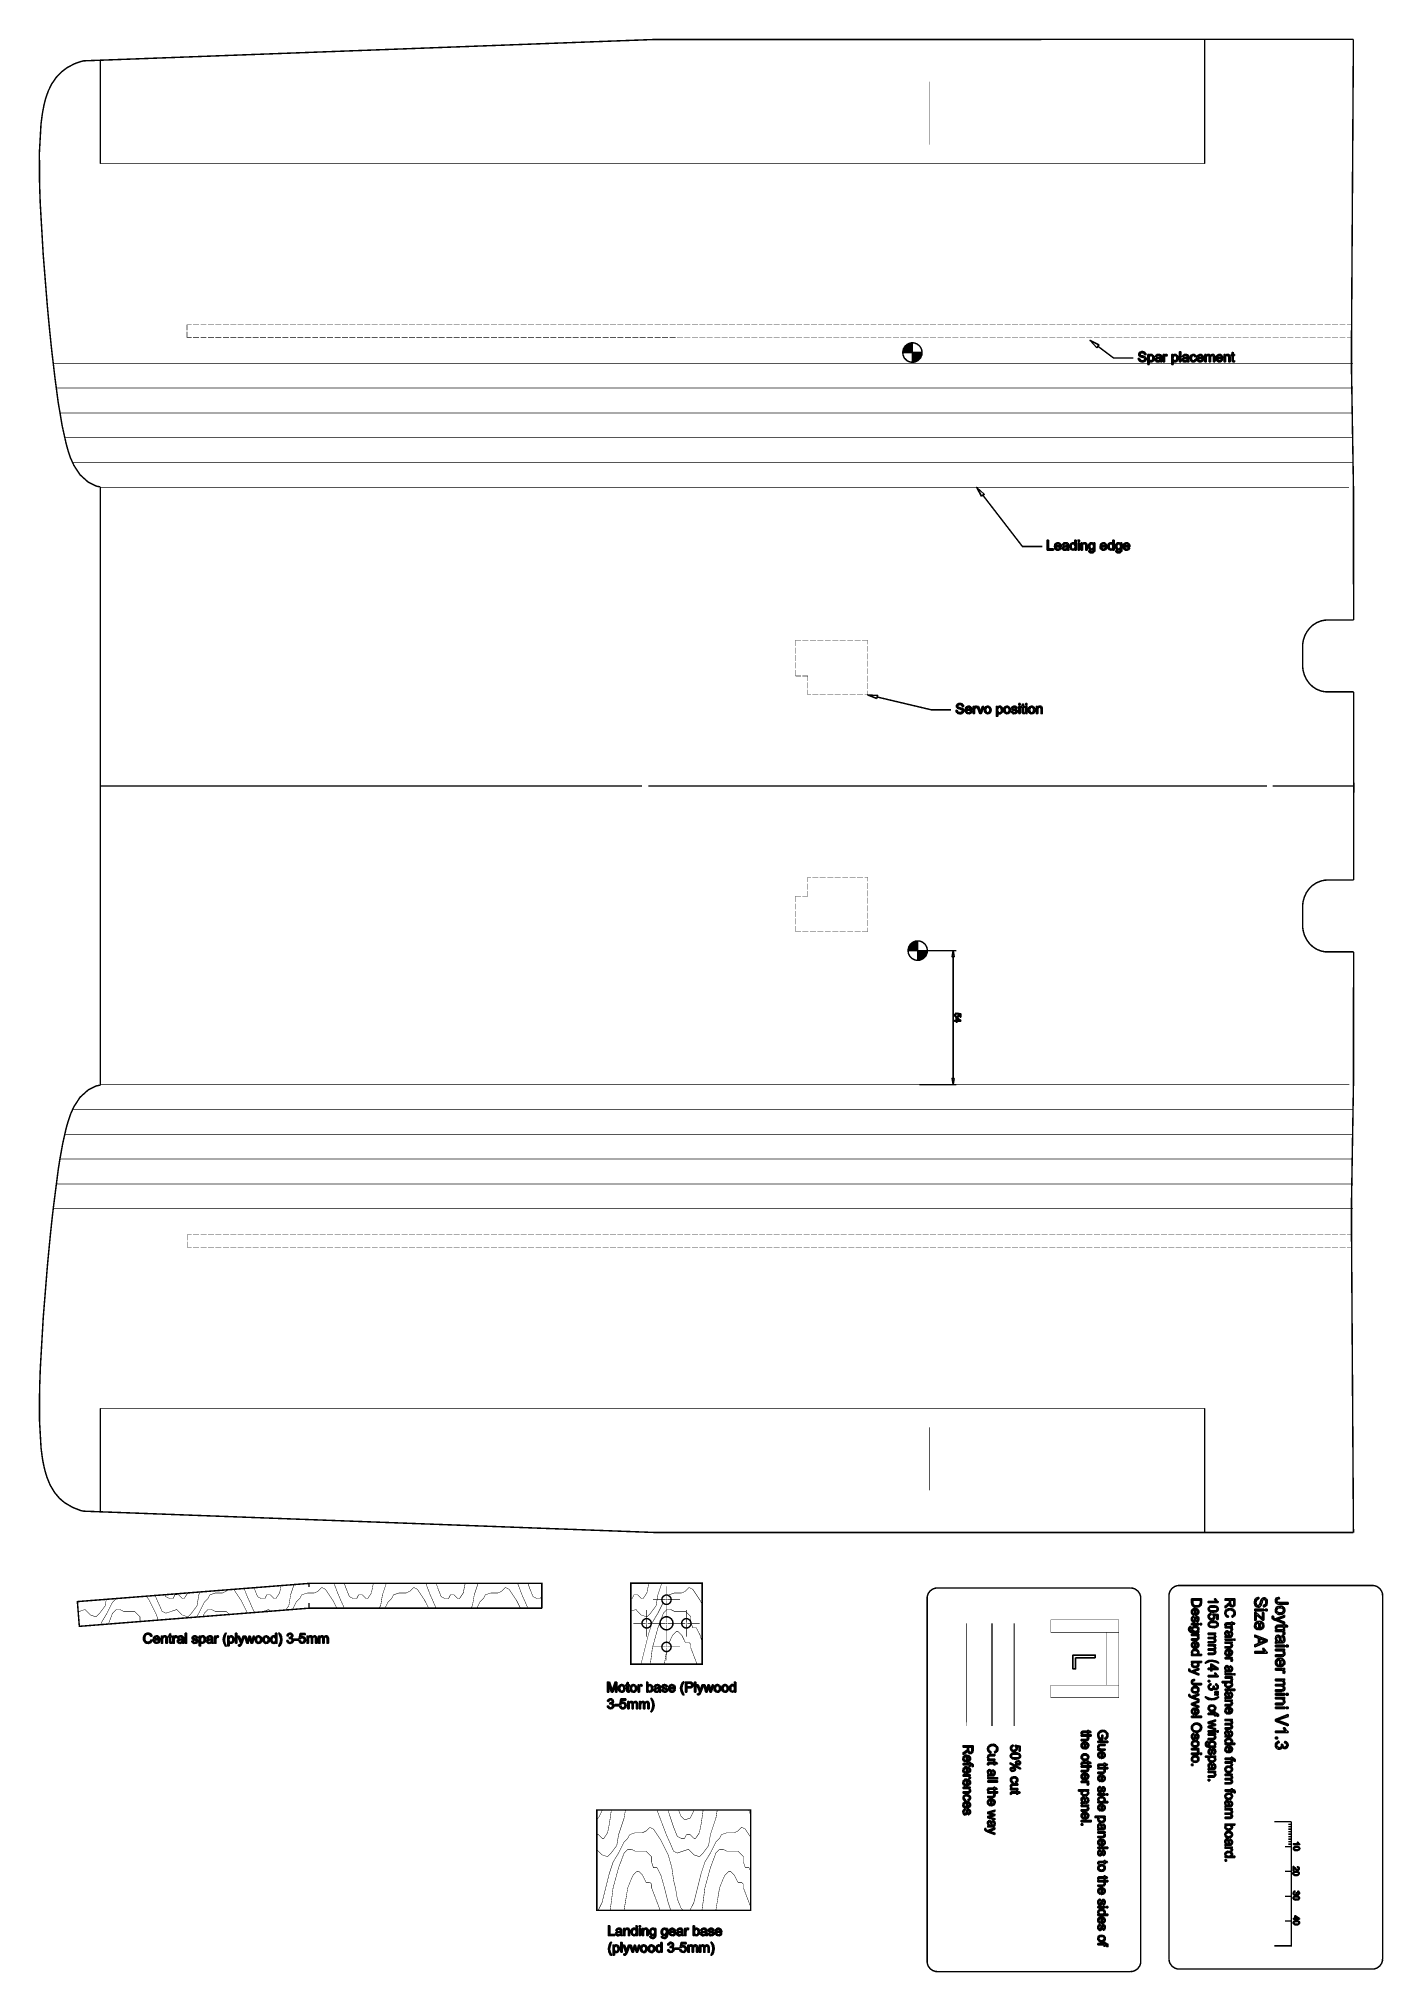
# Model space of a CAD drawing. Extents: x 1 to 22.3, y 1.3 to 32.
import ezdxf

# ---------------------------------------------------------------- set-up
doc = ezdxf.new("R2010")
doc.units = 0
doc.layers.get('0').update_dxf_attribs({"linetype": 'CONTINUOUS'})

msp = doc.modelspace()

# ---------------------------------------------------------------- linework, layer by layer
at = {"color": 0, "const_width": 0.02333}
for points in [[(1.70167, 31.6236), (10.7708, 31.9628), (21.8475, 31.9636)], [(19.4883, 31.9636), (19.4883, 29.9944)], [(21.8483, 24.8594), (21.8183, 26.6594), (21.8183, 27.3336), (21.8475, 31.9636)], [(1.9675, 24.8669), (1.96001, 24.8678), (1.95167, 24.8686), (1.94249, 24.8703), (1.89925, 24.8799), (1.77632, 24.9399), (1.64606, 25.0568), (1.54779, 25.2058), (1.49197, 25.3293), (1.47749, 25.3719), (1.46419, 25.4119), (1.45085, 25.4553), (1.42481, 25.5488), (1.3616, 25.8336), (1.29644, 26.2168), (1.24577, 26.6026), (1.21164, 26.8921), (1.19998, 26.9886), (1.1875, 27.1028), (1.17584, 27.2194), (1.16336, 27.3378), (1.15169, 27.4586), (1.13997, 27.5811), (1.12522, 27.7422), (1.06022, 28.5506), (1.01324, 29.3603), (1.00749, 29.5219), (1.00586, 29.5744), (1.00418, 29.6269), (1.00184, 29.7161), (0.99973, 30.1696), (1.02523, 30.6218), (1.03668, 30.7103), (1.04498, 30.7728), (1.05501, 30.8328), (1.06668, 30.8903), (1.07286, 30.9236), (1.09766, 31.0228), (1.14052, 31.1457), (1.19602, 31.2581), (1.26497, 31.3586), (1.34809, 31.4462), (1.44613, 31.52), (1.55985, 31.5786), (1.6569, 31.6131), (1.69, 31.6211), (1.69667, 31.6228), (1.70085, 31.6236), (1.70167, 31.6236)], [(1.96669, 29.9936), (1.96669, 31.6344)], [(14.6967, 26.9969), (14.8508, 26.9969), (14.8517, 26.8428)], [(14.6975, 27.0103), (14.8375, 27.1503)], [(14.7008, 27.0319), (14.8158, 27.1469)], [(14.7008, 26.9969), (14.8508, 27.1461)], [(14.7092, 27.0578), (14.79, 27.1386)], [(14.7192, 26.9969), (14.8508, 27.1286)], [(14.7367, 26.9969), (14.8508, 27.1111)], [(14.7542, 26.9969), (14.8508, 27.0936)], [(14.7717, 26.9969), (14.8508, 27.0761)], [(14.79, 26.9969), (14.8508, 27.0586)], [(14.8075, 26.9969), (14.8508, 27.0403)], [(14.825, 26.9969), (14.8508, 27.0228)], [(14.8425, 26.9969), (14.8508, 27.0053)], [(15.005, 26.9969), (14.8508, 26.9969), (14.8508, 27.1511)], [(14.8508, 26.9878), (14.86, 26.9969)], [(14.8508, 26.9703), (14.8783, 26.9969)], [(14.8508, 26.9519), (14.8958, 26.9969)], [(14.8508, 26.9344), (14.9133, 26.9969)], [(14.8508, 26.9169), (14.9308, 26.9969)], [(14.8508, 26.8994), (14.9483, 26.9969)], [(14.8508, 26.8819), (14.9667, 26.9969)], [(14.8517, 26.8644), (14.9842, 26.9969)], [(14.8517, 26.8461), (15.0017, 26.9969)], [(14.8658, 26.8436), (15.005, 26.9819)], [(17.795, 27.0953), (18.0417, 26.9111), (18.3567, 26.9111)], [(14.8867, 26.8469), (15.0008, 26.9611)], [(14.9142, 26.8561), (14.9917, 26.9344)], [(1.9675, 24.8669), (1.9675, 20.1219)], [(21.8508, 22.7544), (21.8483, 24.8594)], [(15.9692, 24.7336), (16.5967, 23.9203), (16.9117, 23.9203)], [(21.8508, 22.7544), (21.4325, 22.7544), (21.4125, 22.7536), (21.3935, 22.7525), (21.3367, 22.741), (21.2674, 22.7142), (21.2056, 22.6749), (21.1521, 22.6249), (21.1079, 22.5658), (21.0742, 22.4997), (21.0518, 22.4281), (21.0426, 22.3717), (21.0417, 22.3528), (21.0417, 22.0386), (21.0415, 22.0192), (21.0481, 21.9606), (21.0682, 21.8854), (21.1008, 21.8156), (21.1449, 21.7528), (21.199, 21.6994), (21.2625, 21.6575), (21.334, 21.629), (21.3928, 21.6172), (21.4125, 21.6161), (21.4325, 21.6153), (21.8517, 21.6153)], [(14.2917, 21.5336), (15.1483, 21.3311), (15.4633, 21.3311)], [(21.8533, 20.1228), (21.8517, 21.6153)], [(1.9675, 20.1219), (10.5592, 20.1219)], [(1.9675, 15.3769), (1.9675, 20.1219)], [(10.6634, 20.1219), (20.4783, 20.1228)], [(20.5642, 20.1228), (21.8533, 20.1228), (21.8525, 18.6303)], [(21.8508, 17.4911), (21.4333, 17.4911), (21.4133, 17.4919), (21.3943, 17.4929), (21.3376, 17.504), (21.2682, 17.5306), (21.2061, 17.57), (21.1524, 17.6203), (21.1081, 17.6796), (21.0743, 17.7461), (21.0521, 17.8178), (21.0432, 17.874), (21.0425, 17.8928), (21.0417, 17.9144), (21.0417, 18.2069), (21.0417, 18.2265), (21.0486, 18.2856), (21.0689, 18.3606), (21.1015, 18.4304), (21.1454, 18.4928), (21.1997, 18.5458), (21.2631, 18.5876), (21.3346, 18.6161), (21.3936, 18.6282), (21.4133, 18.6294), (21.4333, 18.6303), (21.8525, 18.6303)], [(14.7808, 17.5111), (14.935, 17.5111), (14.935, 17.3569)], [(14.7817, 17.5253), (14.9208, 17.6653)], [(14.785, 17.5461), (14.9, 17.6619)], [(14.785, 17.5111), (14.935, 17.6611)], [(14.7933, 17.5728), (14.8733, 17.6528)], [(14.8025, 17.5111), (14.935, 17.6436)], [(14.8208, 17.5111), (14.935, 17.6261)], [(14.8383, 17.5111), (14.935, 17.6078)], [(14.8558, 17.5111), (14.935, 17.5903)], [(14.8733, 17.5111), (14.935, 17.5728)], [(14.8908, 17.5111), (14.935, 17.5553)], [(14.9092, 17.5111), (14.935, 17.5378)], [(14.9267, 17.5111), (14.935, 17.5203)], [(15.0892, 17.5111), (14.935, 17.5111), (14.935, 17.6661)], [(14.935, 17.5019), (14.9442, 17.5111)], [(14.935, 17.4844), (14.9617, 17.5111)], [(14.935, 17.4669), (14.9792, 17.5111)], [(14.935, 17.4494), (14.9975, 17.5111)], [(14.935, 17.4319), (15.015, 17.5111)], [(14.935, 17.4136), (15.0325, 17.5111)], [(14.935, 17.3961), (15.05, 17.5111)], [(14.935, 17.3786), (15.0683, 17.5111)], [(14.935, 17.3611), (15.0858, 17.5111)], [(14.95, 17.3578), (15.0883, 17.4969)], [(14.9708, 17.3611), (15.085, 17.4753)], [(21.8508, 17.4911), (21.8483, 15.3861)], [(14.9975, 17.3703), (15.0758, 17.4486)], [(1.9675, 15.3769), (1.96083, 15.3761), (1.95247, 15.3753), (1.94336, 15.3736), (1.90007, 15.3639), (1.77701, 15.3039), (1.64654, 15.1872), (1.54829, 15.0385), (1.49263, 14.9146), (1.47835, 14.8719), (1.465, 14.8311), (1.45167, 14.7886), (1.43832, 14.7436), (1.42497, 14.6961), (1.37033, 14.4553), (1.32639, 14.2124), (1.31836, 14.1636), (1.3125, 14.1244), (1.30583, 14.0844), (1.29698, 14.0247), (1.22005, 13.4262), (1.21332, 13.3661), (1.20085, 13.2553), (1.18831, 13.1411), (1.17584, 13.0244), (1.16417, 12.9053), (1.15251, 12.7853), (1.14084, 12.6628), (1.12598, 12.5015), (1.06087, 11.6933), (1.01405, 10.8839), (1.00836, 10.7219), (1.00667, 10.6686), (1.00499, 10.6169), (1.00266, 10.5275), (1.00043, 10.0744), (1.02599, 9.62244), (1.03749, 9.53358), (1.04584, 9.47108), (1.05583, 9.41026), (1.06749, 9.35363), (1.07916, 9.29861), (1.08794, 9.26351), (1.11919, 9.15929), (1.17112, 9.03212), (1.24186, 8.91525), (1.31201, 8.8316), (1.33832, 8.80692), (1.36415, 8.78444), (1.38997, 8.76361), (1.41217, 8.7474), (1.52897, 8.67931), (1.65494, 8.63092), (1.68164, 8.62446), (1.69081, 8.62278), (1.69749, 8.6211), (1.70167, 8.62028), (1.70247, 8.62028)], [(21.8483, 15.3861), (21.8183, 13.5853), (21.8183, 12.9111), (21.8483, 8.28196)], [(1.9675, 10.2503), (1.9675, 8.60943)], [(19.4892, 8.28196), (19.4892, 10.2503)], [(1.70247, 8.62028), (10.7717, 8.28196), (21.8483, 8.28196)], [(5.27832, 7.08192), (1.63336, 6.79362), (1.60249, 7.18608), (5.28418, 7.47526)], [(5.27832, 7.47526), (8.97168, 7.47526), (8.97168, 7.08192)], [(5.27832, 7.47526), (5.27832, 7.41775)], [(15.2417, 7.4011), (15.2267, 7.40028), (15.2136, 7.39925), (15.1747, 7.38613), (15.1311, 7.35508), (15.1, 7.31142), (15.0868, 7.27263), (15.0858, 7.25944), (15.085, 7.24442)], [(15.2417, 7.40192), (18.3158, 7.40192)], [(18.4725, 7.24442), (18.4717, 7.25944), (18.4707, 7.27263), (18.4576, 7.31142), (18.4265, 7.35508), (18.3828, 7.38613), (18.344, 7.39925), (18.3308, 7.40028), (18.3158, 7.4011)], [(19.0792, 7.44108), (19.0642, 7.44026), (19.051, 7.43929), (19.0122, 7.42617), (18.9685, 7.39507), (18.9375, 7.3514), (18.9243, 7.31261), (18.9233, 7.29943), (18.9225, 7.28444)], [(19.0792, 7.44194), (22.1533, 7.44194)], [(22.31, 7.28444), (22.3092, 7.29943), (22.3082, 7.31261), (22.295, 7.3514), (22.264, 7.39507), (22.2203, 7.42617), (22.1815, 7.43929), (22.1683, 7.44026), (22.1533, 7.44108)], [(5.27832, 7.08192), (5.27832, 7.16194)], [(8.97168, 7.08192), (5.27832, 7.08192)], [(15.0842, 1.47526), (15.0842, 7.24442)], [(18.4733, 7.24442), (18.4733, 1.47526)], [(18.9217, 1.51525), (18.9217, 7.28444)], [(22.3108, 7.28444), (22.3108, 1.51525)], [(16.115, 5.21278), (16.115, 6.84278)], [(20.8633, 3.69444), (20.8633, 1.72607), (20.5908, 1.72607)], [(20.8633, 3.69444), (20.5908, 3.69444)], [(20.8633, 3.6544), (20.8125, 3.6544)], [(20.8633, 3.61529), (20.8125, 3.61529)], [(20.8633, 3.57611), (20.8125, 3.57611)], [(20.8633, 3.53694), (20.8125, 3.53694)], [(20.8633, 3.4969), (20.8125, 3.4969)], [(20.8633, 3.45774), (20.8125, 3.45774)], [(20.8633, 3.41863), (20.8125, 3.41863)], [(20.8633, 3.37944), (20.8125, 3.37944)], [(20.8633, 3.30024), (20.7617, 3.30024)], [(20.8633, 3.33942), (20.8125, 3.33942)], [(20.8633, 3.30024), (20.8125, 3.30024)], [(20.8633, 2.90696), (20.7617, 2.90696)], [(20.8633, 2.51275), (20.7617, 2.51275)], [(20.8633, 2.11942), (20.7617, 2.11942)], [(15.085, 1.47526), (15.0858, 1.46029), (15.0868, 1.4471), (15.1, 1.40831), (15.1311, 1.36464), (15.1747, 1.3336), (15.2136, 1.32048), (15.2267, 1.31944), (15.2417, 1.31858)], [(18.3158, 1.31776), (15.2417, 1.31776)], [(18.3158, 1.31858), (18.3308, 1.31944), (18.344, 1.32048), (18.3828, 1.3336), (18.4265, 1.36464), (18.4576, 1.40831), (18.4707, 1.4471), (18.4717, 1.46029), (18.4725, 1.47526)], [(18.9225, 1.51525), (18.9233, 1.50028), (18.9243, 1.48714), (18.9375, 1.44835), (18.9685, 1.40468), (19.0122, 1.37359), (19.051, 1.36046), (19.0642, 1.35943), (19.0792, 1.35862)], [(22.1533, 1.35862), (19.0792, 1.35862)], [(22.1533, 1.35862), (22.1683, 1.35943), (22.1815, 1.36046), (22.2203, 1.37359), (22.264, 1.40463), (22.295, 1.44829), (22.3082, 1.48708), (22.3092, 1.50028), (22.31, 1.51525)]]:
    msp.add_lwpolyline(points, dxfattribs=at)
at = {"color": 253, "const_width": 0.0075}
for points in [[(15.1175, 31.2953), (15.1175, 30.2953)], [(3.3425, 27.3494), (3.3425, 27.4361), (3.41499, 27.4361)], [(3.41499, 27.2394), (3.3425, 27.2394), (3.3425, 27.3261)], [(3.43832, 27.4361), (3.53331, 27.4361)], [(3.55664, 27.4361), (3.65082, 27.4361)], [(3.67503, 27.4361), (3.76915, 27.4361)], [(3.79335, 27.4361), (3.88747, 27.4361)], [(3.91081, 27.4361), (4.00586, 27.4361)], [(4.02919, 27.4361), (4.12332, 27.4361)], [(4.14751, 27.4361), (4.24164, 27.4361)], [(4.26497, 27.4361), (4.36003, 27.4361)], [(4.38336, 27.4361), (4.47835, 27.4361)], [(4.50168, 27.4361), (4.59581, 27.4361)], [(4.62001, 27.4361), (4.71419, 27.4361)], [(4.73753, 27.4361), (4.83251, 27.4361)], [(4.85585, 27.4361), (4.94997, 27.4361)], [(4.97418, 27.4361), (5.06836, 27.4361)], [(5.0925, 27.4361), (5.18668, 27.4361)], [(5.21001, 27.4361), (5.30501, 27.4361)], [(5.32835, 27.4361), (5.42253, 27.4361)], [(5.44667, 27.4361), (5.54085, 27.4361)], [(5.565, 27.4361), (5.65918, 27.4361)], [(5.68251, 27.4361), (5.7775, 27.4361)], [(5.80083, 27.4361), (5.89501, 27.4361)], [(5.91917, 27.4361), (6.01335, 27.4361)], [(6.03668, 27.4361), (6.13167, 27.4361)], [(6.155, 27.4361), (6.25, 27.4361)], [(6.27333, 27.4361), (6.36751, 27.4361)], [(6.39165, 27.4361), (6.48583, 27.4361)], [(6.50917, 27.4361), (6.60417, 27.4361)], [(6.6275, 27.4361), (6.72168, 27.4361)], [(6.74582, 27.4361), (6.84, 27.4361)], [(6.86415, 27.4361), (6.95833, 27.4361)], [(6.98167, 27.4361), (7.07667, 27.4361)], [(7.09999, 27.4361), (7.19417, 27.4361)], [(7.21832, 27.4361), (7.3125, 27.4361)], [(7.33583, 27.4361), (7.43083, 27.4361)], [(7.45415, 27.4361), (7.54915, 27.4361)], [(7.57249, 27.4361), (7.66667, 27.4361)], [(7.69081, 27.4361), (7.785, 27.4361)], [(7.80832, 27.4361), (7.90332, 27.4361)], [(7.92665, 27.4361), (8.02165, 27.4361)], [(8.04497, 27.4361), (8.13917, 27.4361)], [(8.16336, 27.4361), (8.25749, 27.4361)], [(8.28082, 27.4361), (8.37582, 27.4361)], [(8.39914, 27.4361), (8.49333, 27.4361)], [(8.51753, 27.4361), (8.61165, 27.4361)], [(8.63585, 27.4361), (8.72999, 27.4361)], [(8.75331, 27.4361), (8.84831, 27.4361)], [(8.87169, 27.4361), (8.96582, 27.4369)], [(8.99001, 27.4369), (9.08415, 27.4369)], [(9.10747, 27.4369), (9.20247, 27.4369)], [(9.22586, 27.4369), (9.32086, 27.4369)], [(9.34418, 27.4369), (9.43832, 27.4369)], [(9.46251, 27.4369), (9.55664, 27.4369)], [(9.58003, 27.4369), (9.67503, 27.4369)], [(9.69835, 27.4369), (9.79335, 27.4369)], [(9.81668, 27.4369), (9.91081, 27.4369)], [(9.935, 27.4369), (10.0292, 27.4369)], [(10.0525, 27.4369), (10.1475, 27.4369)], [(10.1708, 27.4369), (10.265, 27.4369)], [(10.2892, 27.4369), (10.3834, 27.4369)], [(10.4075, 27.4369), (10.5017, 27.4369)], [(10.525, 27.4369), (10.62, 27.4369)], [(10.6433, 27.4369), (10.7375, 27.4369)], [(10.7617, 27.4369), (10.8558, 27.4369)], [(10.8792, 27.4369), (10.9742, 27.4369)], [(10.9975, 27.4369), (11.0925, 27.4369)], [(11.1158, 27.4369), (11.21, 27.4369)], [(11.2342, 27.4369), (11.3283, 27.4369)], [(11.3517, 27.4369), (11.4467, 27.4369)], [(11.47, 27.4369), (11.565, 27.4369)], [(11.5883, 27.4369), (11.6825, 27.4369)], [(11.7067, 27.4369), (11.8008, 27.4369)], [(11.8242, 27.4369), (11.9192, 27.4369)], [(11.9425, 27.4369), (12.0367, 27.4369)], [(12.0608, 27.4369), (12.155, 27.4369)], [(12.1791, 27.4369), (12.2733, 27.4369)], [(12.2967, 27.4369), (12.3917, 27.4369)], [(12.415, 27.4369), (12.5092, 27.4369)], [(12.5333, 27.4369), (12.6275, 27.4369)], [(12.6508, 27.4369), (12.7458, 27.4369)], [(12.7692, 27.4369), (12.8642, 27.4369)], [(12.8875, 27.4369), (12.9817, 27.4369)], [(13.0059, 27.4369), (13.1, 27.4369)], [(13.1233, 27.4369), (13.2183, 27.4369)], [(13.2416, 27.4369), (13.3358, 27.4369)], [(13.36, 27.4369), (13.4542, 27.4369)], [(13.4783, 27.4369), (13.5725, 27.4369)], [(13.5958, 27.4369), (13.6908, 27.4369)], [(13.7142, 27.4369), (13.8083, 27.4369)], [(13.8325, 27.4369), (13.9267, 27.4369)], [(13.95, 27.4369), (14.045, 27.4369)], [(14.0683, 27.4369), (14.1633, 27.4369)], [(14.1867, 27.4369), (14.2808, 27.4369)], [(14.305, 27.4369), (14.3992, 27.4369)], [(14.4225, 27.4369), (14.5175, 27.4369)], [(14.5408, 27.4369), (14.6358, 27.4369)], [(14.6592, 27.4369), (14.7533, 27.4369)], [(14.7775, 27.4369), (14.8717, 27.4369)], [(14.895, 27.4369), (14.99, 27.4369)], [(15.0133, 27.4369), (15.1075, 27.4369)], [(15.1317, 27.4369), (15.2258, 27.4369)], [(15.25, 27.4369), (15.3442, 27.4369)], [(15.3675, 27.4369), (15.4625, 27.4369)], [(15.4858, 27.4369), (15.58, 27.4369)], [(15.6042, 27.4369), (15.6983, 27.4369)], [(15.7217, 27.4369), (15.8167, 27.4369)], [(15.84, 27.4369), (15.935, 27.4369)], [(15.9583, 27.4369), (16.0525, 27.4369)], [(16.0767, 27.4369), (16.1708, 27.4369)], [(16.1942, 27.4369), (16.2892, 27.4369)], [(16.3125, 27.4369), (16.4075, 27.4369)], [(16.4308, 27.4369), (16.525, 27.4369)], [(16.5492, 27.4369), (16.6433, 27.4369)], [(16.6667, 27.4369), (16.7617, 27.4369)], [(16.785, 27.4369), (16.8792, 27.4369)], [(16.9033, 27.4369), (16.9975, 27.4369)], [(17.0217, 27.4369), (17.1158, 27.4369)], [(17.1392, 27.4369), (17.2342, 27.4369)], [(17.2575, 27.4369), (17.3517, 27.4369)], [(17.3758, 27.4369), (17.47, 27.4369)], [(17.4933, 27.4369), (17.5883, 27.4369)], [(17.6117, 27.4369), (17.7067, 27.4369)], [(17.73, 27.4369), (17.8242, 27.4369)], [(17.8483, 27.4369), (17.9425, 27.4369)], [(17.9658, 27.4369), (18.0608, 27.4369)], [(18.0842, 27.4369), (18.1792, 27.4369)], [(18.2025, 27.4369), (18.2967, 27.4369)], [(18.3208, 27.4369), (18.415, 27.4369)], [(18.4383, 27.4369), (18.5333, 27.4369)], [(18.5567, 27.4369), (18.6508, 27.4369)], [(18.675, 27.4369), (18.7692, 27.4369)], [(18.7933, 27.4369), (18.8875, 27.4369)], [(18.9108, 27.4369), (19.0058, 27.4369)], [(19.0292, 27.4369), (19.1233, 27.4369)], [(19.1475, 27.4369), (19.2417, 27.4369)], [(19.265, 27.4369), (19.36, 27.4378)], [(19.3833, 27.4378), (19.4783, 27.4378)], [(19.5017, 27.4378), (19.5958, 27.4378)], [(19.62, 27.4378), (19.7142, 27.4378)], [(19.7375, 27.4378), (19.8325, 27.4378)], [(19.8558, 27.4378), (19.95, 27.4378)], [(19.9742, 27.4378), (20.0683, 27.4378)], [(20.0925, 27.4378), (20.1867, 27.4378)], [(20.21, 27.4378), (20.305, 27.4378)], [(20.3283, 27.4378), (20.4225, 27.4378)], [(20.4467, 27.4378), (20.5408, 27.4378)], [(20.565, 27.4378), (20.6592, 27.4378)], [(20.6825, 27.4378), (20.7775, 27.4378)], [(20.8008, 27.4378), (20.895, 27.4378)], [(20.9192, 27.4378), (21.0133, 27.4378)], [(21.0367, 27.4378), (21.1317, 27.4378)], [(21.155, 27.4378), (21.25, 27.4378)], [(21.2733, 27.4378), (21.3675, 27.4378)], [(21.3917, 27.4378), (21.4858, 27.4378)], [(21.5092, 27.4378), (21.6042, 27.4378)], [(21.6275, 27.4378), (21.7217, 27.4378)], [(21.7458, 27.4378), (21.8183, 27.4378)], [(3.53331, 27.2394), (3.43832, 27.2394)], [(3.65082, 27.2394), (3.55664, 27.2394)], [(3.76915, 27.2394), (3.67503, 27.2394)], [(3.88747, 27.2394), (3.79335, 27.2394)], [(4.00586, 27.2394), (3.91081, 27.2394)], [(4.12332, 27.2394), (4.02919, 27.2394)], [(4.24164, 27.2394), (4.14751, 27.2394)], [(4.36003, 27.2394), (4.26497, 27.2394)], [(4.47835, 27.2394), (4.38336, 27.2394)], [(4.59581, 27.2394), (4.50168, 27.2394)], [(4.71419, 27.2394), (4.62001, 27.2394)], [(4.83251, 27.2394), (4.73753, 27.2394)], [(4.95085, 27.2394), (4.85585, 27.2394)], [(5.06836, 27.2394), (4.97418, 27.2394)], [(5.18668, 27.2394), (5.0925, 27.2394)], [(5.30501, 27.2394), (5.21001, 27.2394)], [(5.42253, 27.2394), (5.32835, 27.2394)], [(5.54085, 27.2394), (5.44667, 27.2394)], [(5.65918, 27.2394), (5.565, 27.2394)], [(5.7775, 27.2394), (5.68251, 27.2394)], [(5.89501, 27.2394), (5.80083, 27.2394)], [(6.01335, 27.2394), (5.91917, 27.2394)], [(6.13167, 27.2394), (6.03668, 27.2394)], [(6.25, 27.2394), (6.155, 27.2394)], [(6.36751, 27.2394), (6.27333, 27.2394)], [(6.48583, 27.2394), (6.39165, 27.2394)], [(6.60417, 27.2394), (6.50917, 27.2394)], [(6.72168, 27.2394), (6.6275, 27.2394)], [(6.84, 27.2394), (6.74582, 27.2394)], [(6.95833, 27.2394), (6.86415, 27.2394)], [(7.07667, 27.2394), (6.98167, 27.2394)], [(7.19417, 27.2394), (7.09999, 27.2394)], [(7.3125, 27.2394), (7.21832, 27.2394)], [(7.43083, 27.2394), (7.33664, 27.2394)], [(7.54915, 27.2394), (7.45415, 27.2394)], [(7.66667, 27.2394), (7.57249, 27.2394)], [(7.785, 27.2394), (7.69081, 27.2394)], [(7.90332, 27.2394), (7.80832, 27.2394)], [(8.02165, 27.2394), (7.92665, 27.2394)], [(8.13917, 27.2394), (8.04497, 27.2394)], [(8.25749, 27.2394), (8.16336, 27.2394)], [(8.37582, 27.2394), (8.28082, 27.2394)], [(8.49333, 27.2394), (8.39914, 27.2394)], [(8.61165, 27.2394), (8.51753, 27.2394)], [(8.72999, 27.2394), (8.63585, 27.2394)], [(8.84831, 27.2394), (8.75331, 27.2394)], [(8.96582, 27.2394), (8.87169, 27.2394)], [(9.08415, 27.2394), (8.99001, 27.2394)], [(9.20247, 27.2394), (9.10747, 27.2394)], [(9.32086, 27.2394), (9.22586, 27.2394)], [(9.43832, 27.2394), (9.34418, 27.2394)], [(9.55664, 27.2394), (9.46251, 27.2394)], [(9.67503, 27.2394), (9.58003, 27.2394)], [(9.79335, 27.2394), (9.69835, 27.2394)], [(9.91081, 27.2394), (9.81668, 27.2394)], [(10.0292, 27.2394), (9.935, 27.2394)], [(10.1475, 27.2394), (10.0525, 27.2394)], [(10.265, 27.2394), (10.1708, 27.2394)], [(10.3834, 27.2394), (10.2892, 27.2394)], [(10.5017, 27.2394), (10.4075, 27.2394)], [(10.62, 27.2394), (10.525, 27.2394)], [(10.7375, 27.2394), (10.6433, 27.2394)], [(10.8558, 27.2394), (10.7617, 27.2394)], [(10.9742, 27.2394), (10.8792, 27.2394)], [(11.0925, 27.2394), (10.9975, 27.2394)], [(11.21, 27.2403), (11.1158, 27.2394)], [(11.3283, 27.2403), (11.2342, 27.2403)], [(11.4467, 27.2403), (11.3517, 27.2403)], [(11.565, 27.2403), (11.47, 27.2403)], [(11.6825, 27.2403), (11.5883, 27.2403)], [(11.8008, 27.2403), (11.7067, 27.2403)], [(11.9192, 27.2403), (11.8242, 27.2403)], [(12.0367, 27.2403), (11.9425, 27.2403)], [(12.155, 27.2403), (12.0608, 27.2403)], [(12.2733, 27.2403), (12.1791, 27.2403)], [(12.3917, 27.2403), (12.2967, 27.2403)], [(12.5092, 27.2403), (12.415, 27.2403)], [(12.6275, 27.2403), (12.5333, 27.2403)], [(12.7458, 27.2403), (12.6508, 27.2403)], [(12.8642, 27.2403), (12.7692, 27.2403)], [(12.9817, 27.2403), (12.8875, 27.2403)], [(13.1, 27.2403), (13.0059, 27.2403)], [(13.2183, 27.2403), (13.1233, 27.2403)], [(13.3366, 27.2403), (13.2416, 27.2403)], [(13.4542, 27.2403), (13.36, 27.2403)], [(13.5725, 27.2403), (13.4783, 27.2403)], [(13.6908, 27.2403), (13.5958, 27.2403)], [(13.8083, 27.2403), (13.7142, 27.2403)], [(13.9267, 27.2403), (13.8325, 27.2403)], [(14.045, 27.2403), (13.9508, 27.2403)], [(14.1633, 27.2403), (14.0683, 27.2403)], [(14.2808, 27.2403), (14.1867, 27.2403)], [(14.3992, 27.2403), (14.305, 27.2403)], [(14.5175, 27.2403), (14.4225, 27.2403)], [(14.6358, 27.2403), (14.5408, 27.2403)], [(14.7533, 27.2403), (14.6592, 27.2403)], [(14.8717, 27.2403), (14.7775, 27.2403)], [(14.99, 27.2403), (14.895, 27.2403)], [(15.1075, 27.2403), (15.0133, 27.2403)], [(15.2258, 27.2403), (15.1317, 27.2403)], [(15.3442, 27.2403), (15.25, 27.2403)], [(15.4625, 27.2403), (15.3675, 27.2403)], [(15.58, 27.2403), (15.4858, 27.2403)], [(15.6983, 27.2403), (15.6042, 27.2403)], [(15.8167, 27.2403), (15.7217, 27.2403)], [(15.935, 27.2403), (15.84, 27.2403)], [(16.0525, 27.2403), (15.9583, 27.2403)], [(16.1708, 27.2403), (16.0767, 27.2403)], [(16.2892, 27.2403), (16.1942, 27.2403)], [(16.4075, 27.2403), (16.3125, 27.2403)], [(16.525, 27.2403), (16.4308, 27.2403)], [(16.6433, 27.2403), (16.5492, 27.2403)], [(16.7617, 27.2403), (16.6667, 27.2403)], [(16.8792, 27.2403), (16.785, 27.2403)], [(16.9975, 27.2403), (16.9033, 27.2403)], [(17.1158, 27.2403), (17.0217, 27.2403)], [(17.2342, 27.2403), (17.1392, 27.2403)], [(17.3517, 27.2403), (17.2575, 27.2403)], [(17.47, 27.2403), (17.3758, 27.2403)], [(17.5883, 27.2403), (17.4933, 27.2403)], [(17.7067, 27.2403), (17.6117, 27.2403)], [(17.8242, 27.2403), (17.73, 27.2403)], [(17.9425, 27.2403), (17.8483, 27.2403)], [(18.0608, 27.2403), (17.9658, 27.2403)], [(18.1792, 27.2403), (18.0842, 27.2403)], [(18.2967, 27.2403), (18.2025, 27.2403)], [(18.415, 27.2403), (18.3208, 27.2403)], [(18.5333, 27.2403), (18.4383, 27.2403)], [(18.6508, 27.2403), (18.5567, 27.2403)], [(18.7692, 27.2403), (18.675, 27.2403)], [(18.8875, 27.2403), (18.7933, 27.2403)], [(19.0058, 27.2403), (18.9108, 27.2403)], [(19.1233, 27.2403), (19.0292, 27.2403)], [(19.2417, 27.2403), (19.1475, 27.2403)], [(19.36, 27.2403), (19.265, 27.2403)], [(19.4783, 27.2403), (19.3833, 27.2403)], [(19.5958, 27.2403), (19.5017, 27.2403)], [(19.7142, 27.2403), (19.62, 27.2403)], [(19.8325, 27.2403), (19.7375, 27.2403)], [(19.9508, 27.2403), (19.8558, 27.2403)], [(20.0683, 27.2403), (19.9742, 27.2403)], [(20.1867, 27.2403), (20.0925, 27.2403)], [(20.305, 27.2403), (20.21, 27.2403)], [(20.4225, 27.2403), (20.3283, 27.2403)], [(20.5408, 27.2403), (20.4467, 27.2403)], [(20.6592, 27.2403), (20.565, 27.2403)], [(20.7775, 27.2403), (20.6825, 27.2403)], [(20.895, 27.2403), (20.8008, 27.2403)], [(21.0133, 27.2403), (20.9192, 27.2403)], [(21.1317, 27.2403), (21.0367, 27.2403)], [(21.25, 27.2403), (21.155, 27.2403)], [(21.3675, 27.2403), (21.2733, 27.2403)], [(21.4858, 27.2403), (21.3917, 27.2403)], [(21.6042, 27.2411), (21.5092, 27.2403)], [(21.7217, 27.2411), (21.6275, 27.2411)], [(21.8183, 27.2411), (21.7458, 27.2411)], [(13.0833, 22.4353), (12.9967, 22.4353)], [(12.9967, 22.3403), (12.9967, 22.4353)], [(13.2017, 22.4353), (13.1067, 22.4353)], [(13.32, 22.4353), (13.225, 22.4353)], [(13.4375, 22.4353), (13.3433, 22.4353)], [(13.5558, 22.4353), (13.4616, 22.4353)], [(13.6742, 22.4353), (13.5792, 22.4353)], [(13.7917, 22.4353), (13.6975, 22.4353)], [(13.91, 22.4353), (13.8158, 22.4353)], [(14.0283, 22.4353), (13.9342, 22.4353)], [(14.1383, 22.4353), (14.0517, 22.4353)], [(14.1383, 22.3686), (14.1383, 22.4353)], [(12.9967, 22.2228), (12.9967, 22.3169)], [(12.9967, 22.1044), (12.9967, 22.1986)], [(12.9967, 21.9861), (12.9967, 22.0811)], [(14.1383, 22.2503), (14.1383, 22.3444)], [(14.1383, 22.1319), (14.1383, 22.2269)], [(14.1383, 22.0144), (14.1383, 22.1086)], [(12.9967, 21.8678), (12.9967, 21.9628)], [(12.9967, 21.8678), (13.0825, 21.8678)], [(13.1067, 21.8678), (13.1925, 21.8678), (13.1925, 21.7894)], [(14.1383, 21.8961), (14.1383, 21.9903)], [(14.1383, 21.7778), (14.1383, 21.8719)], [(13.1925, 21.7661), (13.1925, 21.6711)], [(13.1925, 21.6478), (13.1925, 21.5694), (13.24, 21.5694)], [(13.2642, 21.5694), (13.3583, 21.5694)], [(13.3817, 21.5694), (13.4767, 21.5694)], [(13.5, 21.5694), (13.595, 21.5694)], [(13.6183, 21.5694), (13.7125, 21.5694)], [(13.7367, 21.5694), (13.8308, 21.5694)], [(13.8542, 21.5694), (13.9492, 21.5694)], [(13.9725, 21.5694), (14.0667, 21.5694)], [(14.0908, 21.5694), (14.1383, 21.5694), (14.1383, 21.6361)], [(14.1383, 21.6594), (14.1383, 21.7544)], [(13.1067, 18.3761), (13.1925, 18.3761), (13.1925, 18.4553)], [(13.1925, 18.5969), (13.1925, 18.6753), (13.24, 18.6753)], [(13.1925, 18.4786), (13.1925, 18.5728)], [(13.2642, 18.6753), (13.3583, 18.6753)], [(13.3817, 18.6753), (13.4767, 18.6753)], [(13.5, 18.6753), (13.595, 18.6753)], [(13.6183, 18.6753), (13.7125, 18.6753)], [(13.7367, 18.6753), (13.8308, 18.6753)], [(13.8542, 18.6753), (13.9492, 18.6753)], [(13.9725, 18.6753), (14.0667, 18.6753)], [(14.0908, 18.6753), (14.1383, 18.6753), (14.1383, 18.6086)], [(14.1383, 18.5844), (14.1383, 18.4903)], [(14.1383, 18.4669), (14.1383, 18.3719)], [(12.9967, 18.3761), (13.0825, 18.3761)], [(12.9967, 18.3761), (12.9967, 18.2819)], [(12.9967, 18.2578), (12.9967, 18.1636)], [(12.9967, 18.1403), (12.9967, 18.0453)], [(14.1383, 18.3486), (14.1383, 18.2536)], [(14.1383, 18.2303), (14.1383, 18.1361)], [(14.1383, 18.1119), (14.1383, 18.0178)], [(12.9967, 18.0219), (12.9967, 17.9278)], [(12.9967, 17.9036), (12.9967, 17.8094)], [(13.0833, 17.8094), (12.9967, 17.8094)], [(13.2017, 17.8094), (13.1067, 17.8094)], [(13.32, 17.8094), (13.225, 17.8094)], [(13.4375, 17.8094), (13.3433, 17.8094)], [(13.5558, 17.8094), (13.4616, 17.8094)], [(13.6742, 17.8094), (13.5792, 17.8094)], [(13.7917, 17.8094), (13.6975, 17.8094)], [(13.91, 17.8094), (13.8158, 17.8094)], [(14.0283, 17.8094), (13.9342, 17.8094)], [(14.1383, 17.8094), (14.0517, 17.8094)], [(14.1383, 17.9944), (14.1383, 17.8994)], [(14.1383, 17.8761), (14.1383, 17.8094)], [(3.41585, 13.0044), (3.34332, 13.0044), (3.34332, 12.9178)], [(3.34332, 12.8944), (3.34332, 12.8078), (3.41585, 12.8078)], [(3.53331, 13.0044), (3.43918, 13.0044)], [(3.65169, 13.0044), (3.55751, 13.0044)], [(3.77001, 13.0044), (3.67503, 13.0044)], [(3.88835, 13.0044), (3.79335, 13.0044)], [(4.00586, 13.0044), (3.91168, 13.0044)], [(4.12418, 13.0044), (4.03, 13.0044)], [(4.24251, 13.0044), (4.14751, 13.0044)], [(4.36083, 13.0044), (4.26585, 13.0044)], [(4.47835, 13.0044), (4.38417, 13.0044)], [(4.59668, 13.0044), (4.5025, 13.0044)], [(4.715, 13.0044), (4.62001, 13.0044)], [(4.83251, 13.0044), (4.73833, 13.0044)], [(4.95085, 13.0044), (4.85667, 13.0044)], [(5.06917, 13.0044), (4.97499, 13.0044)], [(5.1875, 13.0044), (5.0925, 13.0044)], [(5.30501, 13.0044), (5.21083, 13.0044)], [(5.42333, 13.0044), (5.32915, 13.0044)], [(5.54167, 13.0044), (5.44667, 13.0044)], [(5.66, 13.0044), (5.565, 13.0044)], [(5.7775, 13.0044), (5.68332, 13.0044)], [(5.89583, 13.0044), (5.80165, 13.0044)], [(6.01417, 13.0044), (5.91917, 13.0044)], [(6.13249, 13.0044), (6.03749, 13.0044)], [(6.25, 13.0044), (6.15582, 13.0044)], [(6.36833, 13.0044), (6.27414, 13.0044)], [(6.48665, 13.0044), (6.39165, 13.0044)], [(6.60417, 13.0044), (6.50999, 13.0044)], [(6.7225, 13.0044), (6.62831, 13.0044)], [(6.84082, 13.0044), (6.74669, 13.0044)], [(6.95915, 13.0044), (6.86415, 13.0044)], [(7.07667, 13.0044), (6.98247, 13.0044)], [(7.19499, 13.0044), (7.10086, 13.0044)], [(7.31332, 13.0044), (7.21832, 13.0044)], [(7.43164, 13.0044), (7.33664, 13.0044)], [(7.54915, 13.0044), (7.45503, 13.0044)], [(7.66749, 13.0044), (7.57335, 13.0044)], [(7.78581, 13.0044), (7.69081, 13.0044)], [(7.90332, 13.0044), (7.80919, 13.0044)], [(8.02165, 13.0044), (7.92751, 13.0044)], [(8.13997, 13.0044), (8.04585, 13.0044)], [(8.25836, 13.0044), (8.16336, 13.0044)], [(8.37582, 13.0044), (8.28168, 13.0044)], [(8.49414, 13.0044), (8.40001, 13.0044)], [(8.61253, 13.0044), (8.51833, 13.0044)], [(8.73085, 13.0044), (8.63585, 13.0044)], [(8.84831, 13.0044), (8.75418, 13.0044)], [(8.96669, 13.0044), (8.8725, 13.0044)], [(9.08501, 13.0044), (8.99001, 13.0044)], [(9.20335, 13.0044), (9.10835, 13.0044)], [(9.32086, 13.0044), (9.22667, 13.0044)], [(9.43918, 13.0044), (9.345, 13.0044)], [(9.55751, 13.0044), (9.46251, 13.0044)], [(9.67503, 13.0044), (9.58083, 13.0044)], [(9.79335, 13.0044), (9.69917, 13.0044)], [(9.91168, 13.0044), (9.81749, 13.0044)], [(10.03, 13.0044), (9.935, 13.0044)], [(10.1475, 13.0044), (10.0533, 13.0044)], [(10.2658, 13.0044), (10.1717, 13.0044)], [(10.3842, 13.0044), (10.2892, 13.0044)], [(10.5025, 13.0044), (10.4075, 13.0044)], [(10.62, 13.0044), (10.5258, 13.0044)], [(10.7383, 13.0044), (10.6442, 13.0044)], [(10.8567, 13.0044), (10.7617, 13.0044)], [(10.975, 13.0044), (10.88, 13.0044)], [(11.0925, 13.0044), (10.9983, 13.0044)], [(11.2108, 13.0044), (11.1166, 13.0044)], [(11.3292, 13.0044), (11.2342, 13.0044)], [(11.4467, 13.0044), (11.3525, 13.0044)], [(11.565, 13.0044), (11.4708, 13.0044)], [(11.6833, 13.0044), (11.5892, 13.0044)], [(11.8017, 13.0044), (11.7067, 13.0044)], [(11.9192, 13.0044), (11.825, 13.0044)], [(12.0375, 13.0044), (11.9434, 13.0044)], [(12.1558, 13.0044), (12.0608, 13.0044)], [(12.2741, 13.0044), (12.1791, 13.0044)], [(12.3917, 13.0044), (12.2975, 13.0044)], [(12.51, 13.0044), (12.4158, 13.0044)], [(12.6283, 13.0044), (12.5333, 13.0044)], [(12.7467, 13.0044), (12.6517, 13.0044)], [(12.8642, 13.0044), (12.77, 13.0044)], [(12.9825, 13.0044), (12.8883, 13.0044)], [(13.1009, 13.0044), (13.0059, 13.0044)], [(13.2183, 13.0044), (13.1242, 13.0044)], [(13.3366, 13.0044), (13.2425, 13.0044)], [(13.455, 13.0044), (13.3608, 13.0044)], [(13.5733, 13.0044), (13.4783, 13.0044)], [(13.6908, 13.0044), (13.5967, 13.0044)], [(13.8092, 13.0044), (13.715, 13.0044)], [(13.9275, 13.0044), (13.8325, 13.0044)], [(14.0458, 13.0044), (13.9508, 13.0044)], [(14.1633, 13.0044), (14.0692, 13.0044)], [(14.2817, 13.0044), (14.1875, 13.0044)], [(14.4, 13.0044), (14.305, 13.0044)], [(14.5183, 13.0044), (14.4233, 13.0044)], [(14.6358, 13.0044), (14.5417, 13.0044)], [(14.7542, 13.0044), (14.66, 13.0044)], [(14.8725, 13.0044), (14.7775, 13.0044)], [(14.99, 13.0044), (14.8958, 13.0044)], [(15.1083, 13.0044), (15.0142, 13.0044)], [(15.2267, 13.0044), (15.1325, 13.0044)], [(15.345, 13.0044), (15.25, 13.0044)], [(15.4625, 13.0044), (15.3683, 13.0044)], [(15.5808, 13.0044), (15.4867, 13.0044)], [(15.6992, 13.0044), (15.6042, 13.0044)], [(15.8175, 13.0044), (15.7225, 13.0044)], [(15.935, 13.0044), (15.8408, 13.0044)], [(16.0533, 13.0044), (15.9592, 13.0044)], [(16.1717, 13.0044), (16.0767, 13.0044)], [(16.2892, 13.0044), (16.195, 13.0044)], [(16.4075, 13.0044), (16.3133, 13.0044)], [(16.5258, 13.0044), (16.4317, 13.0044)], [(16.6442, 13.0044), (16.5492, 13.0044)], [(16.7617, 13.0044), (16.6675, 13.0044)], [(16.88, 13.0044), (16.7858, 13.0044)], [(16.9983, 13.0044), (16.9033, 13.0044)], [(17.1167, 13.0044), (17.0217, 13.0044)], [(17.2342, 13.0044), (17.14, 13.0044)], [(17.3525, 13.0044), (17.2583, 13.0044)], [(17.4708, 13.0044), (17.3758, 13.0044)], [(17.5892, 13.0044), (17.4942, 13.0044)], [(17.7067, 13.0044), (17.6125, 13.0044)], [(17.825, 13.0044), (17.7308, 13.0044)], [(17.9433, 13.0044), (17.8483, 13.0044)], [(18.0608, 13.0044), (17.9667, 13.0044)], [(18.1792, 13.0044), (18.085, 13.0044)], [(18.2975, 13.0044), (18.2033, 13.0044)], [(18.4158, 13.0044), (18.3208, 13.0044)], [(18.5333, 13.0044), (18.4392, 13.0044)], [(18.6517, 13.0044), (18.5575, 13.0044)], [(18.77, 13.0044), (18.675, 13.0044)], [(18.8883, 13.0044), (18.7933, 13.0044)], [(19.0058, 13.0044), (18.9117, 13.0044)], [(19.1242, 13.0044), (19.03, 13.0044)], [(19.2425, 13.0044), (19.1475, 13.0044)], [(19.3608, 13.0044), (19.2658, 13.0044)], [(19.4783, 13.0044), (19.3842, 13.0044)], [(19.5967, 13.0044), (19.5025, 13.0044)], [(19.715, 13.0044), (19.62, 13.0044)], [(19.8325, 13.0044), (19.7383, 13.0044)], [(19.9508, 13.0044), (19.8567, 13.0044)], [(20.0692, 13.0044), (19.975, 13.0044)], [(20.1875, 13.0044), (20.0925, 13.0044)], [(20.305, 13.0044), (20.2108, 13.0044)], [(20.4233, 13.0044), (20.3292, 13.0044)], [(20.5417, 13.0044), (20.4467, 13.0044)], [(20.66, 13.0044), (20.565, 13.0044)], [(20.7775, 13.0044), (20.6833, 13.0044)], [(20.8958, 13.0044), (20.8017, 13.0044)], [(21.0142, 13.0044), (20.9192, 13.0044)], [(21.1325, 13.0044), (21.0375, 13.0044)], [(21.25, 13.0044), (21.1558, 13.0044)], [(21.3683, 13.0044), (21.2742, 13.0044)], [(21.4867, 13.0044), (21.3917, 13.0044)], [(21.6042, 13.0044), (21.51, 13.0044)], [(21.7225, 13.0044), (21.6283, 13.0044)], [(21.8183, 13.0044), (21.7467, 13.0044)], [(3.43918, 12.8078), (3.53331, 12.8078)], [(3.55751, 12.8078), (3.65169, 12.8078)], [(3.67503, 12.8078), (3.77001, 12.8078)], [(3.79335, 12.8078), (3.88835, 12.8078)], [(3.91168, 12.8078), (4.00586, 12.8078)], [(4.03, 12.8078), (4.12418, 12.8078)], [(4.14751, 12.8078), (4.24251, 12.8078)], [(4.26585, 12.8078), (4.36083, 12.8078)], [(4.38417, 12.8078), (4.47835, 12.8078)], [(4.5025, 12.8078), (4.59668, 12.8078)], [(4.62001, 12.8078), (4.715, 12.8078)], [(4.73833, 12.8078), (4.83251, 12.8078)], [(4.85667, 12.8078), (4.95085, 12.8078)], [(4.97499, 12.8078), (5.06917, 12.8078)], [(5.0925, 12.8078), (5.1875, 12.8078)], [(5.21083, 12.8078), (5.30501, 12.8078)], [(5.32915, 12.8078), (5.42333, 12.8078)], [(5.44667, 12.8078), (5.54167, 12.8078)], [(5.565, 12.8078), (5.66, 12.8078)], [(5.68332, 12.8078), (5.7775, 12.8078)], [(5.80165, 12.8078), (5.89583, 12.8078)], [(5.91917, 12.8078), (6.01417, 12.8078)], [(6.03749, 12.8078), (6.13249, 12.8078)], [(6.15582, 12.8078), (6.25, 12.8078)], [(6.27414, 12.8078), (6.36833, 12.8078)], [(6.39165, 12.8078), (6.48665, 12.8078)], [(6.50999, 12.8078), (6.60417, 12.8078)], [(6.62831, 12.8078), (6.7225, 12.8078)], [(6.74669, 12.8078), (6.84082, 12.8078)], [(6.86415, 12.8078), (6.95915, 12.8078)], [(6.98247, 12.8078), (7.07667, 12.8078)], [(7.10086, 12.8078), (7.19499, 12.8078)], [(7.21832, 12.8078), (7.31332, 12.8078)], [(7.33664, 12.8078), (7.43164, 12.8078)], [(7.45503, 12.8078), (7.54915, 12.8078)], [(7.57335, 12.8078), (7.66749, 12.8078)], [(7.69081, 12.8078), (7.78581, 12.8078)], [(7.80919, 12.8078), (7.90332, 12.8078)], [(7.92751, 12.8078), (8.02165, 12.8078)], [(8.04585, 12.8078), (8.13997, 12.8078)], [(8.16336, 12.8078), (8.25836, 12.8078)], [(8.28168, 12.8078), (8.37582, 12.8078)], [(8.40001, 12.8078), (8.49414, 12.8078)], [(8.51833, 12.8078), (8.61253, 12.8078)], [(8.63585, 12.8078), (8.73085, 12.8078)], [(8.75418, 12.8078), (8.84831, 12.8078)], [(8.8725, 12.8078), (8.96669, 12.8078)], [(8.99001, 12.8078), (9.08501, 12.8078)], [(9.10835, 12.8078), (9.20335, 12.8078)], [(9.22667, 12.8078), (9.32086, 12.8078)], [(9.345, 12.8078), (9.43918, 12.8078)], [(9.46251, 12.8078), (9.55751, 12.8078)], [(9.58083, 12.8078), (9.67503, 12.8078)], [(9.69917, 12.8078), (9.79335, 12.8078)], [(9.81749, 12.8078), (9.91168, 12.8078)], [(9.935, 12.8078), (10.03, 12.8078)], [(10.0533, 12.8078), (10.1475, 12.8078)], [(10.1717, 12.8078), (10.2658, 12.8078)], [(10.2892, 12.8078), (10.3842, 12.8078)], [(10.4075, 12.8078), (10.5025, 12.8078)], [(10.5258, 12.8078), (10.62, 12.8078)], [(10.6442, 12.8078), (10.7383, 12.8078)], [(10.7617, 12.8078), (10.8567, 12.8078)], [(10.88, 12.8078), (10.975, 12.8078)], [(10.9983, 12.8078), (11.0925, 12.8078)], [(11.1166, 12.8078), (11.2108, 12.8078)], [(11.2342, 12.8078), (11.3292, 12.8078)], [(11.3525, 12.8078), (11.4467, 12.8078)], [(11.4708, 12.8078), (11.565, 12.8078)], [(11.5892, 12.8078), (11.6833, 12.8078)], [(11.7067, 12.8078), (11.8017, 12.8078)], [(11.825, 12.8078), (11.9192, 12.8078)], [(11.9434, 12.8078), (12.0375, 12.8078)], [(12.0608, 12.8078), (12.1558, 12.8078)], [(12.1791, 12.8078), (12.2741, 12.8078)], [(12.2975, 12.8078), (12.3917, 12.8078)], [(12.4158, 12.8078), (12.51, 12.8078)], [(12.5333, 12.8078), (12.6283, 12.8078)], [(12.6517, 12.8078), (12.7467, 12.8078)], [(12.77, 12.8078), (12.8642, 12.8078)], [(12.8883, 12.8078), (12.9825, 12.8078)], [(13.0059, 12.8078), (13.1009, 12.8078)], [(13.1242, 12.8078), (13.2183, 12.8078)], [(13.2425, 12.8078), (13.3366, 12.8078)], [(13.3608, 12.8078), (13.455, 12.8078)], [(13.4783, 12.8078), (13.5733, 12.8078)], [(13.5967, 12.8078), (13.6908, 12.8078)], [(13.715, 12.8078), (13.8092, 12.8078)], [(13.8325, 12.8078), (13.9275, 12.8078)], [(13.9508, 12.8078), (14.0458, 12.8078)], [(14.0692, 12.8078), (14.1633, 12.8078)], [(14.1875, 12.8078), (14.2817, 12.8078)], [(14.305, 12.8078), (14.4, 12.8078)], [(14.4233, 12.8078), (14.5183, 12.8078)], [(14.5417, 12.8078), (14.6358, 12.8078)], [(14.66, 12.8078), (14.7542, 12.8078)], [(14.7775, 12.8078), (14.8725, 12.8078)], [(14.8958, 12.8078), (14.99, 12.8078)], [(15.0142, 12.8078), (15.1083, 12.8078)], [(15.1325, 12.8078), (15.2267, 12.8078)], [(15.25, 12.8078), (15.345, 12.8078)], [(15.3683, 12.8078), (15.4625, 12.8078)], [(15.4867, 12.8078), (15.5808, 12.8078)], [(15.6042, 12.8078), (15.6992, 12.8078)], [(15.7225, 12.8078), (15.8175, 12.8078)], [(15.8408, 12.8078), (15.935, 12.8078)], [(15.9592, 12.8078), (16.0533, 12.8078)], [(16.0767, 12.8078), (16.1717, 12.8078)], [(16.195, 12.8078), (16.2892, 12.8078)], [(16.3133, 12.8078), (16.4075, 12.8078)], [(16.4317, 12.8078), (16.5258, 12.8078)], [(16.5492, 12.8078), (16.6442, 12.8078)], [(16.6675, 12.8078), (16.7617, 12.8078)], [(16.7858, 12.8078), (16.88, 12.8078)], [(16.9033, 12.8078), (16.9983, 12.8078)], [(17.0217, 12.8078), (17.1167, 12.8078)], [(17.14, 12.8078), (17.2342, 12.8078)], [(17.2583, 12.8078), (17.3525, 12.8078)], [(17.3758, 12.8078), (17.4708, 12.8078)], [(17.4942, 12.8078), (17.5892, 12.8078)], [(17.6125, 12.8078), (17.7067, 12.8078)], [(17.7308, 12.8078), (17.825, 12.8078)], [(17.8483, 12.8078), (17.9433, 12.8078)], [(17.9667, 12.8078), (18.0608, 12.8078)], [(18.085, 12.8078), (18.1792, 12.8078)], [(18.2033, 12.8078), (18.2975, 12.8078)], [(18.3208, 12.8078), (18.4158, 12.8078)], [(18.4392, 12.8078), (18.5333, 12.8078)], [(18.5575, 12.8078), (18.6517, 12.8078)], [(18.675, 12.8078), (18.77, 12.8078)], [(18.7933, 12.8078), (18.8883, 12.8078)], [(18.9117, 12.8078), (19.0058, 12.8078)], [(19.03, 12.8078), (19.1242, 12.8078)], [(19.1475, 12.8078), (19.2425, 12.8078)], [(19.2658, 12.8078), (19.3608, 12.8078)], [(19.3842, 12.8078), (19.4783, 12.8078)], [(19.5025, 12.8078), (19.5967, 12.8078)], [(19.62, 12.8078), (19.715, 12.8078)], [(19.7383, 12.8078), (19.8325, 12.8078)], [(19.8567, 12.8078), (19.9508, 12.8078)], [(19.975, 12.8078), (20.0692, 12.8078)], [(20.0925, 12.8078), (20.1875, 12.8078)], [(20.2108, 12.8078), (20.305, 12.8078)], [(20.3292, 12.8078), (20.4233, 12.8078)], [(20.4467, 12.8078), (20.5417, 12.8078)], [(20.565, 12.8078), (20.66, 12.8078)], [(20.6833, 12.8078), (20.7775, 12.8078)], [(20.8017, 12.8078), (20.8958, 12.8078)], [(20.9192, 12.8078), (21.0142, 12.8078)], [(21.0375, 12.8078), (21.1325, 12.8078)], [(21.1558, 12.8078), (21.25, 12.8078)], [(21.2742, 12.8078), (21.3683, 12.8078)], [(21.3917, 12.8078), (21.4867, 12.8078)], [(21.51, 12.8078), (21.6042, 12.8078)], [(21.6283, 12.8078), (21.7225, 12.8078)], [(21.7467, 12.8078), (21.8183, 12.8078)], [(15.1183, 8.94943), (15.1183, 9.94943)], [(3.96582, 7.35194), (3.98833, 7.37358)], [(4.08251, 7.38108), (4.08333, 7.38108)], [(4.08251, 7.38108), (4.19917, 7.20611)], [(4.24832, 7.39361), (4.28668, 7.29362)], [(4.40419, 7.40608), (4.46164, 7.26443)], [(4.81082, 7.32275), (4.83415, 7.44026)], [(4.98583, 7.29362), (5.03999, 7.45611)], [(5.42253, 7.35194), (5.48085, 7.41026)], [(5.48085, 7.41026), (5.53917, 7.38108)], [(5.53917, 7.38108), (5.65582, 7.20611)], [(5.67415, 7.47526), (5.74333, 7.29362)], [(5.83832, 7.47526), (5.86003, 7.41026)], [(5.86003, 7.40944), (5.91835, 7.26443)], [(6.26753, 7.32275), (6.29665, 7.46778)], [(6.29665, 7.46778), (6.29753, 7.47526)], [(6.44249, 7.29362), (6.50331, 7.47526)], [(6.87918, 7.35194), (6.9375, 7.41026)], [(6.9375, 7.41026), (6.99582, 7.38108)], [(6.99582, 7.38108), (7.11253, 7.20611)], [(7.13081, 7.47526), (7.19997, 7.29362)], [(7.29497, 7.47526), (7.31668, 7.41026)], [(7.31668, 7.40944), (7.375, 7.26443)], [(7.72418, 7.32275), (7.75331, 7.46778)], [(7.75331, 7.46778), (7.75418, 7.47526)], [(7.89914, 7.29362), (7.96001, 7.47526)], [(8.33583, 7.35194), (8.39415, 7.41026), (8.45247, 7.38108)], [(8.45247, 7.38108), (8.56917, 7.20611)], [(8.58751, 7.47526), (8.65668, 7.29362)], [(8.75168, 7.47526), (8.77333, 7.41026)], [(8.77333, 7.40944), (8.83165, 7.26443)], [(10.3825, 7.23525), (10.405, 7.23525), (10.4342, 7.29362), (10.4925, 7.29362), (10.5208, 7.26443), (10.55, 7.23525), (10.5792, 7.23525), (10.6375, 7.32275), (10.6667, 7.46778), (10.6683, 7.47775)], [(10.3825, 7.03358), (10.4633, 7.06028), (10.55, 6.97276), (10.6375, 6.94358), (10.6959, 7.00196), (10.7833, 7.1186), (10.8125, 7.29362), (10.8742, 7.47775)], [(10.9492, 7.42779), (10.9492, 7.23025)], [(11.1917, 7.32275), (11.25, 7.35194), (11.3075, 7.41026), (11.3658, 7.38108), (11.4825, 7.20611), (11.5158, 7.13943)], [(11.5, 7.47775), (11.5158, 7.43528)], [(1.63585, 7.03108), (1.7225, 7.06028)], [(1.7225, 7.06028), (1.81, 6.97276)], [(1.95583, 7.00196), (2.04335, 7.1186)], [(2.04335, 7.1186), (2.06082, 7.22194)], [(2.07249, 7.00196), (2.16, 7.17692)], [(2.16, 7.17692), (2.2175, 7.23443)], [(2.16, 7.00196), (2.21832, 7.06028)], [(2.21832, 7.06028), (2.27669, 7.06028)], [(2.27669, 7.06028), (2.33501, 7.03108), (2.39253, 7.03108)], [(2.69835, 7.27192), (2.74251, 7.20611)], [(2.74251, 7.20611), (2.85915, 6.97276), (2.88249, 6.89193)], [(2.83501, 7.28276), (2.94667, 7.03108)], [(2.99251, 7.29525), (3.00499, 7.26443)], [(3.00499, 7.26443), (3.06332, 7.23525), (3.12082, 7.23525)], [(3.0925, 7.03108), (3.17914, 7.06028)], [(3.12082, 7.23525), (3.15001, 7.29362)], [(3.15001, 7.29362), (3.20833, 7.29362)], [(3.17914, 7.06028), (3.26665, 6.97276)], [(3.20833, 7.29362), (3.23753, 7.26443)], [(3.23753, 7.26443), (3.26665, 7.23525), (3.29585, 7.23525)], [(3.29585, 7.23525), (3.35417, 7.32275)], [(3.35417, 7.32275), (3.35417, 7.32363)], [(3.41249, 7.00196), (3.5, 7.1186)], [(3.5, 7.1186), (3.52919, 7.29362)], [(3.52919, 7.29362), (3.54417, 7.3386)], [(3.52919, 7.00196), (3.61664, 7.17692)], [(3.61664, 7.17692), (3.67503, 7.23525)], [(3.61664, 7.00196), (3.67503, 7.06028)], [(3.67503, 7.23525), (3.70415, 7.29362)], [(3.67503, 7.06028), (3.73335, 7.06028), (3.79167, 7.03108)], [(3.70415, 7.29362), (3.79167, 7.32275)], [(3.79167, 7.32275), (3.87831, 7.32275)], [(3.9075, 7.32275), (3.87831, 7.32275)], [(3.9075, 7.32275), (3.96582, 7.35194)], [(4.19917, 7.20611), (4.30003, 7.00444)], [(4.28668, 7.29362), (4.40332, 7.03108)], [(4.46164, 7.26443), (4.52001, 7.23525)], [(4.52001, 7.23525), (4.57835, 7.23525)], [(4.54915, 7.03108), (4.63585, 7.06028), (4.66336, 7.03276)], [(4.57835, 7.23525), (4.60667, 7.29362)], [(4.60667, 7.29362), (4.66499, 7.29362)], [(4.66499, 7.29362), (4.69417, 7.26443)], [(4.69417, 7.26443), (4.72331, 7.23525)], [(4.72331, 7.23525), (4.7525, 7.23525)], [(4.7525, 7.23525), (4.81082, 7.32275)], [(4.9075, 7.05279), (4.95665, 7.1186)], [(4.95665, 7.1186), (4.98583, 7.29362)], [(5.01497, 7.06108), (5.07335, 7.17692)], [(5.07335, 7.17692), (5.13167, 7.23525)], [(5.13167, 7.23525), (5.16081, 7.29362)], [(5.16081, 7.29362), (5.24832, 7.32275)], [(5.24832, 7.32275), (5.33501, 7.32275)], [(5.36415, 7.32275), (5.33501, 7.32275)], [(5.36415, 7.32275), (5.42253, 7.35194)], [(5.65582, 7.20611), (5.71832, 7.08192)], [(5.74333, 7.29362), (5.83751, 7.08192)], [(5.91835, 7.26443), (5.97667, 7.23525)], [(5.97667, 7.23525), (6.035, 7.23525)], [(6.035, 7.23525), (6.06418, 7.29362)], [(6.06418, 7.29362), (6.12169, 7.29362)], [(6.12169, 7.29362), (6.15082, 7.26443)], [(6.15082, 7.26443), (6.18001, 7.23525)], [(6.18001, 7.23525), (6.20915, 7.23525)], [(6.20915, 7.23525), (6.26753, 7.32275)], [(6.38585, 7.08192), (6.41336, 7.1186)], [(6.41336, 7.1186), (6.44249, 7.29362)], [(6.48247, 7.08192), (6.53, 7.17692)], [(6.53, 7.17692), (6.58832, 7.23525)], [(6.58832, 7.23525), (6.61751, 7.29362)], [(6.61751, 7.29362), (6.70503, 7.32275)], [(6.70503, 7.32275), (6.79249, 7.32275)], [(6.82086, 7.32275), (6.79249, 7.32275)], [(6.82086, 7.32275), (6.87918, 7.35194)], [(7.11253, 7.20611), (7.17503, 7.08192)], [(7.19997, 7.29362), (7.29417, 7.08192)], [(7.375, 7.26443), (7.43332, 7.23525)], [(7.43332, 7.23525), (7.49164, 7.23525)], [(7.49164, 7.23525), (7.52083, 7.29362)], [(7.52083, 7.29362), (7.57835, 7.29362), (7.60747, 7.26443)], [(7.60747, 7.26443), (7.63667, 7.23525)], [(7.63667, 7.23525), (7.66585, 7.23525)], [(7.66585, 7.23525), (7.72418, 7.32275)], [(7.8425, 7.08192), (7.87001, 7.1186)], [(7.87001, 7.1186), (7.89914, 7.29362)], [(7.93918, 7.08192), (7.98665, 7.17692)], [(7.98665, 7.17692), (8.04497, 7.23525)], [(8.04497, 7.23525), (8.07417, 7.29362)], [(8.07417, 7.29362), (8.16168, 7.32275)], [(8.16168, 7.32275), (8.24918, 7.32275)], [(8.27832, 7.32275), (8.24918, 7.32275)], [(8.27832, 7.32275), (8.33583, 7.35194)], [(8.56917, 7.20611), (8.63167, 7.08192)], [(8.65668, 7.29362), (8.75082, 7.08192)], [(8.83165, 7.26443), (8.88997, 7.23525)], [(8.88997, 7.23525), (8.94835, 7.23525)], [(8.94835, 7.23525), (8.97168, 7.28196)], [(10.6083, 6.44862), (10.6667, 6.68192), (10.725, 6.85612), (10.8125, 7.00196), (10.8942, 7.16525)], [(10.6342, 7.0536), (10.6342, 6.85693)], [(10.725, 6.44862), (10.8125, 6.76861), (10.9, 7.00196), (10.9583, 7.06028), (11.0167, 7.06028), (11.075, 7.03108), (11.1625, 7.03108)], [(10.7367, 7.2161), (10.9342, 7.2161)], [(10.9417, 7.2161), (10.9567, 7.2161)], [(10.9492, 7.22276), (10.9492, 7.20861)], [(10.9492, 7.20111), (10.9492, 7.00358)], [(10.9492, 7.08361), (10.9492, 6.86274)], [(10.9642, 7.2161), (11.1608, 7.2161)], [(10.9817, 7.28276), (10.9875, 7.29362), (11.075, 7.32275), (11.1625, 7.32275)], [(11.1917, 7.32275), (11.1625, 7.32275)], [(11.2642, 7.0536), (11.2642, 6.85693)], [(1.61501, 7.02442), (1.63585, 7.03108)], [(1.81, 6.97276), (1.89751, 6.94358), (1.95583, 7.00196)], [(1.97331, 6.82026), (1.98503, 6.85612), (2.07249, 7.00196)], [(2.095, 6.83024), (2.16, 7.00196)], [(2.39253, 7.03108), (2.42165, 7.03108)], [(2.42165, 7.03108), (2.50917, 7.03108)], [(2.50917, 7.03108), (2.53836, 7.00196)], [(2.53836, 7.00196), (2.59668, 6.94358), (2.59668, 6.86942)], [(2.94667, 7.03108), (3.00499, 7.00196)], [(3.00499, 7.00196), (3.0925, 7.03108)], [(3.26665, 6.97276), (3.35417, 6.94358)], [(3.35417, 6.94358), (3.41249, 7.00196)], [(3.49251, 6.94026), (3.52919, 7.00196)], [(3.59668, 6.94862), (3.61664, 7.00196)], [(3.79167, 7.03108), (3.84918, 7.03108)], [(3.84918, 7.03108), (3.87831, 7.03108)], [(3.87831, 7.03108), (3.96582, 7.03108), (3.99501, 7.00196)], [(3.99501, 7.00196), (4.01497, 6.98193)], [(4.40332, 7.03108), (4.435, 7.01525)], [(4.52083, 7.02192), (4.54915, 7.03108)], [(10.4217, 6.8419), (10.6191, 6.8419)], [(10.6267, 6.8419), (10.6417, 6.8419)], [(10.6342, 6.84944), (10.6342, 6.83442)], [(10.6342, 6.82693), (10.6342, 6.62944)], [(10.6491, 6.8419), (10.8467, 6.8419)], [(10.7075, 6.8419), (10.9283, 6.8419)], [(10.9383, 6.8419), (10.9592, 6.8419)], [(10.9492, 6.85194), (10.9492, 6.83111)], [(10.9492, 6.82107), (10.9492, 6.60026)], [(10.97, 6.8419), (11.1908, 6.8419)], [(11.0517, 6.8419), (11.2492, 6.8419)], [(11.1625, 7.03108), (11.2492, 7.03108), (11.3366, 6.94358), (11.3366, 6.85612), (11.3658, 6.76861), (11.4242, 6.76861), (11.4533, 6.71029)], [(11.2567, 6.8419), (11.2717, 6.8419)], [(11.2642, 6.84944), (11.2642, 6.83442)], [(11.2642, 6.82693), (11.2642, 6.62944)], [(11.2792, 6.8419), (11.4759, 6.8419)], [(15.7058, 6.84278), (15.7075, 5.21278)], [(10.54, 6.19444), (10.55, 6.21528), (10.6083, 6.44862)], [(10.6934, 6.19444), (10.6959, 6.21528), (10.725, 6.44862)], [(10.7367, 6.46778), (10.9342, 6.46778)], [(10.9417, 6.46778), (10.9567, 6.46778)], [(10.9492, 6.68028), (10.9492, 6.48275)], [(10.9492, 6.47526), (10.9492, 6.46029)], [(10.9492, 6.45275), (10.9492, 6.25526)], [(10.9642, 6.46778), (11.1608, 6.46778)], [(10.9908, 6.5294), (11.0167, 6.59446), (11.0458, 6.65278), (11.1042, 6.71029), (11.1334, 6.71029), (11.1625, 6.68192)], [(11.1625, 6.68192), (11.1917, 6.65278), (11.2208, 6.59446), (11.2492, 6.53608), (11.3075, 6.53608), (11.3366, 6.50694)], [(11.3366, 6.44862), (11.3366, 6.50694)], [(11.3366, 6.44862), (11.4333, 6.19444)], [(11.5158, 6.53608), (11.4825, 6.65278), (11.4533, 6.71029)], [(10.9158, 6.19444), (10.9492, 6.39361)], [(9.845, 3.74442), (9.86833, 3.75276)], [(9.86833, 3.75276), (9.92665, 3.8686)], [(9.92665, 3.8686), (9.92914, 3.88026)], [(10.0433, 3.66525), (10.0725, 3.8686)], [(10.0725, 3.8686), (10.0733, 3.88026)], [(10.1892, 3.49029), (10.2767, 3.75276)], [(10.2767, 3.75276), (10.2975, 3.88026)], [(10.7975, 3.88026), (10.9467, 3.49029)], [(10.9725, 3.88026), (10.9759, 3.8686)], [(10.9759, 3.8686), (11.0625, 3.60693), (11.1208, 3.4611), (11.1791, 3.43192), (11.2375, 3.43192), (11.2667, 3.49029)], [(11.14, 3.88026), (11.1791, 3.78196), (11.2375, 3.72358)], [(11.2375, 3.72358), (11.325, 3.75276)], [(11.325, 3.75276), (11.3834, 3.8686)], [(11.3834, 3.8686), (11.3858, 3.88026)], [(11.5, 3.66525), (11.5292, 3.8686)], [(11.5292, 3.8686), (11.53, 3.88026)], [(11.6458, 3.49029), (11.7333, 3.75276)], [(11.7333, 3.75276), (11.7542, 3.88026)], [(12.2542, 3.88026), (12.2858, 3.79693)], [(9.845, 3.49029), (9.86833, 3.49029)], [(9.86833, 3.49029), (9.89751, 3.4611)], [(9.89751, 3.4611), (9.92665, 3.43192), (9.95583, 3.43192)], [(9.95583, 3.43192), (10.0142, 3.51942)], [(10.0142, 3.51942), (10.0433, 3.66525)], [(10.16, 3.31526), (10.1892, 3.49029)], [(10.1892, 3.19862), (10.2767, 3.37358)], [(10.2767, 3.37358), (10.3342, 3.43192)], [(10.3342, 3.43192), (10.3633, 3.49029)], [(10.3633, 3.49029), (10.4508, 3.51942)], [(10.4508, 3.51942), (10.5384, 3.51942)], [(10.5675, 3.51942), (10.5384, 3.51942)], [(10.5675, 3.51942), (10.6258, 3.54861)], [(10.6258, 3.54861), (10.6842, 3.60693)], [(10.6842, 3.60693), (10.7425, 3.57775)], [(10.7425, 3.57775), (10.8592, 3.40278), (10.9759, 3.16943), (11.0342, 2.9661), (11.0625, 2.76193), (11.0917, 2.64529)], [(10.9467, 3.49029), (11.0625, 3.22775), (11.1208, 3.19862), (11.2958, 3.25694), (11.3834, 3.16943)], [(11.2667, 3.49029), (11.325, 3.49029), (11.3542, 3.4611)], [(11.3542, 3.4611), (11.3834, 3.43192)], [(11.3834, 3.43192), (11.4125, 3.43192)], [(11.4125, 3.43192), (11.4708, 3.51942)], [(11.4708, 3.51942), (11.5, 3.66525)], [(11.6166, 3.31526), (11.6458, 3.49029)], [(11.6458, 3.19862), (11.7333, 3.37358)], [(11.7333, 3.37358), (11.7908, 3.43192)], [(11.7908, 3.43192), (11.82, 3.49029)], [(11.82, 3.49029), (11.9075, 3.51942)], [(11.9075, 3.51942), (11.995, 3.51942)], [(12.0241, 3.51942), (11.995, 3.51942)], [(12.0241, 3.51942), (12.0825, 3.54861)], [(12.0825, 3.54861), (12.1408, 3.60693), (12.1992, 3.57775)], [(12.1992, 3.57775), (12.2858, 3.44694)], [(9.845, 3.25108), (9.92665, 3.16943)], [(9.92665, 3.16943), (10.0142, 3.14025), (10.0725, 3.19862)], [(10.0725, 3.19862), (10.16, 3.31526)], [(10.1017, 3.0536), (10.1892, 3.19862)], [(10.1892, 2.9661), (10.2767, 3.19862)], [(10.2767, 3.19862), (10.3342, 3.25694)], [(10.3342, 3.25694), (10.3925, 3.25694)], [(10.3925, 3.25694), (10.4508, 3.22775), (10.5092, 3.22775)], [(10.5092, 3.22775), (10.5384, 3.22775)], [(10.5384, 3.22775), (10.6258, 3.22775)], [(10.6258, 3.22775), (10.655, 3.19862)], [(10.655, 3.19862), (10.7133, 3.14025)], [(10.7133, 3.14025), (10.7133, 3.0536)], [(11.3834, 3.16943), (11.4708, 3.14025)], [(11.4708, 3.14025), (11.5292, 3.19862)], [(11.5292, 3.19862), (11.6166, 3.31526)], [(11.5583, 3.0536), (11.6458, 3.19862)], [(11.6458, 2.9661), (11.7333, 3.19862)], [(11.7333, 3.19862), (11.7908, 3.25694)], [(11.7908, 3.25694), (11.8492, 3.25694), (11.9075, 3.22775)], [(11.9075, 3.22775), (11.9658, 3.22775)], [(11.9658, 3.22775), (11.995, 3.22775)], [(11.995, 3.22775), (12.0825, 3.22775), (12.1117, 3.19862)], [(12.1117, 3.19862), (12.17, 3.14025)], [(12.17, 3.14025), (12.17, 3.0536)], [(9.98503, 2.64524), (10.0433, 2.87858)], [(10.0433, 2.87858), (10.1017, 3.0536)], [(10.1017, 2.64524), (10.1892, 2.9661)], [(10.3342, 2.64524), (10.3925, 2.79107)], [(10.3925, 2.79107), (10.4217, 2.84944)], [(10.4217, 2.84944), (10.48, 2.90776)], [(10.48, 2.90776), (10.5092, 2.90776)], [(10.5092, 2.90776), (10.5384, 2.87858)], [(10.5384, 2.87858), (10.5675, 2.84944)], [(10.5675, 2.84944), (10.5967, 2.79107)], [(10.5967, 2.79107), (10.6258, 2.73275), (10.655, 2.73275)], [(10.7133, 3.0536), (10.7425, 2.9661), (10.8008, 2.9661)], [(10.8008, 2.9661), (10.83, 2.90776)], [(10.9175, 2.64524), (10.8592, 2.84944), (10.83, 2.90776)], [(11.4417, 2.64524), (11.5, 2.87858)], [(11.5, 2.87858), (11.5583, 3.0536)], [(11.5583, 2.64524), (11.6458, 2.9661)], [(11.7908, 2.64524), (11.8492, 2.79107)], [(11.8492, 2.79107), (11.8783, 2.84944)], [(11.8783, 2.84944), (11.9367, 2.90776)], [(11.9367, 2.90776), (11.9658, 2.90776), (11.995, 2.87858)], [(11.995, 2.87858), (12.0241, 2.84944)], [(12.0241, 2.84944), (12.0533, 2.79107)], [(12.0533, 2.79107), (12.0825, 2.73275)], [(12.17, 3.0536), (12.1992, 2.9661)], [(12.1992, 2.9661), (12.2575, 2.9661), (12.2858, 2.90776)], [(9.92665, 2.41194), (9.95583, 2.5286)], [(9.95583, 2.5286), (9.98503, 2.64529)], [(10.0725, 2.41194), (10.1017, 2.64524)], [(10.2767, 2.29611), (10.3342, 2.64529)], [(10.655, 2.73275), (10.6842, 2.73275)], [(10.6842, 2.73275), (10.7133, 2.70361)], [(10.7133, 2.64524), (10.7133, 2.70361)], [(10.7133, 2.64524), (10.8492, 2.28944)], [(10.9175, 2.64524), (10.9759, 2.41194), (11.0167, 2.28944)], [(11.0917, 2.64524), (11.1208, 2.47026), (11.1791, 2.32525)], [(11.3834, 2.41194), (11.4125, 2.5286)], [(11.4125, 2.5286), (11.4417, 2.64529)], [(11.5292, 2.41194), (11.5583, 2.64524)], [(11.7333, 2.29611), (11.7908, 2.64529)], [(12.0825, 2.73275), (12.1117, 2.73275)], [(12.1117, 2.73275), (12.1408, 2.73275), (12.17, 2.70361)], [(12.17, 2.64524), (12.17, 2.70361)], [(12.17, 2.64524), (12.2858, 2.34028)], [(9.84999, 2.28944), (9.86833, 2.29611)], [(9.86833, 2.29611), (9.92665, 2.41194)], [(10.055, 2.28944), (10.0725, 2.41194)], [(10.2741, 2.28944), (10.2767, 2.29611)], [(11.1791, 2.32525), (11.215, 2.28944)], [(11.3066, 2.28944), (11.325, 2.29611)], [(11.325, 2.29611), (11.3834, 2.41194)], [(11.5117, 2.28944), (11.5292, 2.41194)], [(11.7308, 2.28944), (11.7333, 2.29611)]]:
    msp.add_lwpolyline(points, dxfattribs=at)
at = {"color": 162, "const_width": 0.01167}
for points in [[(19.4883, 29.9944), (1.96669, 29.9936)], [(1.21918, 26.8261), (21.8425, 26.8261)], [(1.26752, 26.4328), (21.8425, 26.4328)], [(1.32498, 26.0386), (21.8425, 26.0386)], [(1.40082, 25.6453), (21.8425, 25.6453)], [(1.52582, 25.2511), (21.8425, 25.2511)], [(1.9675, 24.8578), (21.78, 24.8594)], [(1.9675, 15.3861), (21.7808, 15.3861)], [(1.52582, 14.9919), (21.8425, 14.9919)], [(1.40082, 14.5986), (21.8425, 14.5986)], [(1.32498, 14.2044), (21.8425, 14.2044)], [(1.26752, 13.8111), (21.8425, 13.8111)], [(1.21918, 13.4178), (21.8425, 13.4178)], [(19.4892, 10.2503), (1.9675, 10.2503)], [(16.465, 6.84278), (16.465, 5.21278)]]:
    msp.add_lwpolyline(points, dxfattribs=at)
at = {"color": 0, "const_width": 0.02333}
for points in [[(14.8508, 26.8428), (14.8683, 26.8436), (14.885, 26.8469), (14.8993, 26.8504), (14.9397, 26.8708), (14.9776, 26.9085), (14.9992, 26.9549), (15.0044, 27.0053), (14.9936, 27.0549), (14.9672, 27.0987), (14.9254, 27.1322), (14.8829, 27.1483), (14.8683, 27.1503), (14.8508, 27.1511), (14.8333, 27.1503), (14.8187, 27.1483), (14.7764, 27.1322), (14.7344, 27.0987), (14.7081, 27.0549), (14.6974, 27.0053), (14.7026, 26.9549), (14.724, 26.9085), (14.7619, 26.8708), (14.8024, 26.8504), (14.8167, 26.8469), (14.8333, 26.8436), (14.8508, 26.8428)], [(14.935, 17.3569), (14.9525, 17.3578), (14.9692, 17.3611), (14.9835, 17.3646), (15.0239, 17.385), (15.0618, 17.4226), (15.0833, 17.469), (15.0886, 17.5194), (15.0778, 17.569), (15.0514, 17.6129), (15.0094, 17.6464), (14.9671, 17.6625), (14.9525, 17.6644), (14.935, 17.6653), (14.9175, 17.6644), (14.9029, 17.6625), (14.8606, 17.6464), (14.8187, 17.6129), (14.7922, 17.569), (14.7815, 17.5194), (14.7867, 17.469), (14.8082, 17.4226), (14.8461, 17.385), (14.8865, 17.3646), (14.9008, 17.3611), (14.9175, 17.3578), (14.935, 17.3569)], [(10.3825, 7.47775), (11.5158, 7.47775), (11.5158, 6.19444), (10.3825, 6.19444), (10.3825, 7.47775)], [(11.5158, 7.47775), (11.5158, 7.47775)], [(10.9492, 7.14193), (10.9608, 7.14274), (10.9725, 7.14529), (10.9788, 7.14768), (10.9962, 7.15886), (11.0125, 7.1774), (11.0213, 7.19917), (11.023, 7.22217), (11.0176, 7.24462), (11.0054, 7.2646), (10.9864, 7.28017), (10.9674, 7.28819), (10.9608, 7.28944), (10.9492, 7.29025), (10.9375, 7.28944), (10.9309, 7.28819), (10.912, 7.28017), (10.893, 7.2646), (10.8808, 7.24462), (10.8754, 7.22217), (10.8771, 7.19917), (10.8859, 7.1774), (10.9021, 7.15886), (10.9195, 7.14768), (10.9258, 7.14529), (10.9375, 7.14274), (10.9492, 7.14193)], [(10.6342, 6.76774), (10.6458, 6.76861), (10.6575, 6.77111), (10.6638, 6.77349), (10.6813, 6.78467), (10.6975, 6.80322), (10.7063, 6.82497), (10.708, 6.84804), (10.7026, 6.87044), (10.6904, 6.8904), (10.6714, 6.90597), (10.6525, 6.91401), (10.6458, 6.91525), (10.6342, 6.91613), (10.6225, 6.91525), (10.6159, 6.91401), (10.597, 6.90597), (10.578, 6.8904), (10.5658, 6.87044), (10.5604, 6.84804), (10.5621, 6.82497), (10.5709, 6.80322), (10.5871, 6.78467), (10.6045, 6.77349), (10.6108, 6.77111), (10.6225, 6.76861), (10.6342, 6.76774)], [(10.9492, 6.73861), (10.9633, 6.73942), (10.9767, 6.74278), (10.9859, 6.74544), (11.0117, 6.75971), (11.0357, 6.785), (11.0492, 6.8156), (11.0521, 6.84864), (11.0448, 6.88103), (11.0274, 6.90978), (11.0002, 6.93192), (10.9728, 6.94293), (10.9633, 6.94444), (10.9492, 6.94526), (10.935, 6.94444), (10.9256, 6.94293), (10.8982, 6.93192), (10.871, 6.90978), (10.8536, 6.88103), (10.8463, 6.84864), (10.8493, 6.8156), (10.8627, 6.785), (10.8867, 6.75971), (10.9125, 6.74544), (10.9217, 6.74278), (10.935, 6.73942), (10.9492, 6.73861)], [(11.2642, 6.76774), (11.2758, 6.76861), (11.2875, 6.77111), (11.2938, 6.77349), (11.3112, 6.78467), (11.3275, 6.80322), (11.3363, 6.82497), (11.338, 6.84804), (11.3326, 6.87044), (11.3204, 6.8904), (11.3014, 6.90597), (11.2824, 6.91401), (11.2758, 6.91525), (11.2642, 6.91613), (11.2525, 6.91525), (11.2459, 6.91401), (11.227, 6.90597), (11.208, 6.8904), (11.1958, 6.87044), (11.1904, 6.84804), (11.1921, 6.82497), (11.2009, 6.80322), (11.2171, 6.78467), (11.2345, 6.77349), (11.2408, 6.77111), (11.2525, 6.76861), (11.2642, 6.76774)], [(10.9492, 6.39361), (10.9608, 6.39442), (10.9725, 6.39692), (10.9788, 6.39931), (10.9962, 6.41049), (11.0125, 6.42904), (11.0213, 6.45079), (11.023, 6.47385), (11.0176, 6.49631), (11.0054, 6.51628), (10.9864, 6.53185), (10.9674, 6.53988), (10.9608, 6.54113), (10.9492, 6.54194), (10.9375, 6.54113), (10.9309, 6.53988), (10.912, 6.53185), (10.893, 6.51628), (10.8808, 6.49631), (10.8754, 6.47385), (10.8771, 6.45079), (10.8859, 6.42904), (10.9021, 6.41049), (10.9195, 6.39931), (10.9258, 6.39692), (10.9375, 6.39442), (10.9492, 6.39361)], [(9.845, 3.88026), (12.2858, 3.88026), (12.2858, 2.28944), (9.845, 2.28944), (9.845, 3.88026)]]:
    msp.add_lwpolyline(points, close=True, dxfattribs=at)
at = {"color": 0}
for points in [[(17.7792, 27.0744), (17.6692, 27.1903), (17.8108, 27.1169)], [(18.4967, 27.0111), (18.4883, 27.0111), (18.4807, 27.0108), (18.4582, 27.001), (18.4422, 26.9787), (18.4439, 26.9531), (18.46, 26.935), (18.4667, 26.9319), (18.47, 26.9303), (18.4742, 26.9294), (18.4783, 26.9278), (18.4829, 26.9262), (18.5067, 26.9207), (18.5293, 26.9124), (18.5333, 26.9094), (18.5358, 26.9069), (18.5367, 26.9061), (18.5385, 26.9031), (18.5401, 26.8918), (18.5351, 26.8799), (18.5242, 26.8715), (18.5136, 26.8681), (18.51, 26.8678), (18.5058, 26.8669), (18.4483, 26.8669), (18.4517, 26.8636), (18.455, 26.8611), (18.4588, 26.8583), (18.4715, 26.8525), (18.4907, 26.8485), (18.5106, 26.849), (18.5293, 26.8537), (18.545, 26.8628), (18.556, 26.876), (18.5601, 26.8932), (18.5578, 26.9094), (18.5558, 26.9144), (18.5533, 26.9178), (18.5533, 26.9186), (18.5508, 26.9211), (18.5486, 26.9244), (18.5379, 26.9318), (18.5194, 26.939), (18.4996, 26.9439), (18.4867, 26.9467), (18.4825, 26.9478), (18.4783, 26.9494), (18.475, 26.9511), (18.4714, 26.9525), (18.4624, 26.9617), (18.4619, 26.9753), (18.471, 26.9869), (18.4828, 26.9919), (18.4867, 26.9919), (18.4917, 26.9928), (18.545, 26.9928), (18.5417, 26.9961), (18.5382, 26.9989), (18.525, 27.0067), (18.5101, 27.0104), (18.5058, 27.0111), (18.5008, 27.0111)], [(18.545, 26.9928), (18.4975, 26.9928), (18.5017, 26.9928), (18.5058, 26.9928), (18.5231, 26.9865), (18.534, 26.9719), (18.535, 26.9678), (18.5358, 26.9628), (18.5558, 26.9644), (18.555, 26.9694), (18.5542, 26.9736), (18.5533, 26.9778), (18.5517, 26.9819), (18.55, 26.9853), (18.5475, 26.9894)], [(19.0892, 26.8511), (19.1083, 26.8511), (19.1083, 27.0086), (19.0892, 27.0086), (19.0892, 26.8511)], [(19.9417, 27.0053), (19.9225, 26.9936), (19.9225, 26.9653), (19.9083, 26.9653), (19.9083, 26.9503), (19.9225, 26.9503), (19.9225, 26.8719), (19.9233, 26.8678), (19.9525, 26.8678), (19.9492, 26.8678), (19.9458, 26.8694), (19.945, 26.8694), (19.9425, 26.8728), (19.9425, 26.8736), (19.9417, 26.8778), (19.9417, 26.9503), (19.9608, 26.9503), (19.9608, 26.9653), (19.9417, 26.9653)], [(18.4542, 26.9036), (18.435, 26.9019), (18.435, 26.8978), (18.4356, 26.8942), (18.439, 26.8812), (18.4463, 26.8699), (18.4483, 26.8669), (18.5008, 26.8669), (18.4975, 26.8669), (18.4935, 26.8674), (18.4722, 26.8743), (18.4575, 26.8897), (18.4567, 26.8944), (18.455, 26.8986)], [(18.605, 26.9653), (18.5867, 26.9653), (18.5867, 26.8078), (18.6067, 26.8078), (18.6067, 26.8628), (18.67, 26.8628), (18.635, 26.8644), (18.6317, 26.8644), (18.6282, 26.8649), (18.6142, 26.8743), (18.6064, 26.8894), (18.6058, 26.8928), (18.605, 26.8969), (18.605, 26.9019), (18.6046, 26.9056), (18.6061, 26.9249), (18.6146, 26.9419), (18.6175, 26.9444), (18.6208, 26.9478), (18.6242, 26.9494), (18.605, 26.9503)], [(18.6075, 26.9544), (18.605, 26.9503), (18.6242, 26.9494), (18.6283, 26.9511), (18.6317, 26.9519), (18.6358, 26.9528)], [(18.67, 26.8628), (18.6067, 26.8628), (18.6083, 26.8603), (18.615, 26.8553), (18.6192, 26.8528), (18.6192, 26.8519), (18.6233, 26.8503), (18.6267, 26.8493), (18.6444, 26.8492), (18.6608, 26.8556), (18.6633, 26.8578), (18.6667, 26.8603)], [(18.6375, 26.9678), (18.635, 26.9678), (18.6329, 26.9674), (18.6217, 26.9649), (18.6121, 26.959), (18.6108, 26.9569), (18.6075, 26.9544), (18.6358, 26.9528), (18.6415, 26.9529), (18.6585, 26.9399), (18.6667, 26.9106), (18.6603, 26.8803), (18.6449, 26.8651), (18.6392, 26.8644), (18.635, 26.8644), (18.67, 26.8628), (18.675, 26.8681), (18.6839, 26.8897), (18.685, 26.9225), (18.6729, 26.9515), (18.6536, 26.9658), (18.6467, 26.9669), (18.6425, 26.9678)], [(18.7208, 26.9094), (18.7167, 26.9078), (18.7133, 26.9043), (18.7054, 26.8918), (18.7028, 26.8774), (18.7069, 26.8651), (18.7165, 26.8558), (18.7299, 26.85), (18.7454, 26.8483), (18.7615, 26.8513), (18.7733, 26.8568), (18.7767, 26.8594), (18.78, 26.8619), (18.7467, 26.8636), (18.745, 26.8636), (18.74, 26.8644), (18.7358, 26.8653), (18.7325, 26.8669), (18.7292, 26.8686), (18.7283, 26.8703), (18.7258, 26.8736), (18.7242, 26.8778), (18.7233, 26.8819), (18.7233, 26.8828), (18.7242, 26.8869), (18.7267, 26.8911), (18.7267, 26.8919), (18.73, 26.8953), (18.7335, 26.8972), (18.7515, 26.9013), (18.7714, 26.9046), (18.7758, 26.9061), (18.7792, 26.9069), (18.7825, 26.9086)], [(18.715, 26.9519), (18.7125, 26.9494), (18.7108, 26.9453), (18.7092, 26.9419), (18.7075, 26.9369), (18.7067, 26.9328), (18.725, 26.9303), (18.7258, 26.9336), (18.7269, 26.9364), (18.7349, 26.9468), (18.7468, 26.9518), (18.75, 26.9519), (18.755, 26.9519)], [(18.7575, 26.9678), (18.7525, 26.9678), (18.7489, 26.9675), (18.734, 26.9646), (18.7206, 26.9576), (18.7175, 26.9553), (18.715, 26.9519), (18.755, 26.9519), (18.7592, 26.9517), (18.775, 26.9471), (18.7825, 26.9333), (18.7825, 26.9286), (18.7825, 26.9236), (18.7792, 26.9228), (18.7749, 26.9215), (18.7285, 26.9133), (18.7242, 26.9119), (18.7208, 26.9094), (18.7825, 26.9086), (18.7825, 26.9011), (18.7825, 26.8969), (18.7787, 26.881), (18.7672, 26.869), (18.7633, 26.8669), (18.76, 26.8653), (18.7842, 26.8653), (18.7842, 26.8636), (18.785, 26.8586), (18.7858, 26.8544), (18.7875, 26.8511), (18.8083, 26.8511), (18.8075, 26.8528), (18.8057, 26.8567), (18.8028, 26.8693), (18.8015, 26.8876), (18.8021, 26.9065), (18.8025, 26.9246), (18.8011, 26.941), (18.796, 26.9543), (18.7854, 26.9633), (18.7721, 26.9668), (18.7675, 26.9669), (18.7625, 26.9678)], [(18.76, 26.8653), (18.7558, 26.8644), (18.7508, 26.8636), (18.7467, 26.8636), (18.78, 26.8619), (18.7842, 26.8653)], [(18.8492, 26.9653), (18.8317, 26.9653), (18.8317, 26.8511), (18.8508, 26.8511), (18.8508, 26.9111), (18.8513, 26.9143), (18.854, 26.9328), (18.8643, 26.9463), (18.8683, 26.9469), (18.8733, 26.9478), (18.8492, 26.9478)], [(18.8742, 26.9678), (18.8733, 26.9678), (18.8706, 26.9676), (18.8607, 26.9631), (18.8532, 26.9549), (18.8517, 26.9528), (18.8492, 26.9478), (18.875, 26.9478), (18.8792, 26.9469), (18.8833, 26.9453), (18.8875, 26.9436), (18.8942, 26.9619), (18.8817, 26.9669), (18.8775, 26.9678)], [(18.985, 26.9653), (18.9667, 26.9653), (18.9667, 26.8078), (18.9867, 26.8078), (18.9867, 26.8628), (19.05, 26.8628), (19.015, 26.8644), (19.0117, 26.8644), (19.0082, 26.8649), (18.9942, 26.8743), (18.9864, 26.8894), (18.9858, 26.8928), (18.985, 26.8969), (18.985, 26.9019), (18.9846, 26.9056), (18.9861, 26.9249), (18.9946, 26.9419), (18.9975, 26.9444), (19.0008, 26.9478), (19.0042, 26.9494), (18.985, 26.9503)], [(18.9875, 26.9544), (18.985, 26.9503), (19.0042, 26.9494), (19.0083, 26.9511), (19.0117, 26.9519), (19.0158, 26.9528)], [(19.05, 26.8628), (18.9867, 26.8628), (18.9883, 26.8603), (18.995, 26.8553), (18.9992, 26.8528), (18.9992, 26.8519), (19.0033, 26.8503), (19.0067, 26.8493), (19.0244, 26.8492), (19.0408, 26.8556), (19.0433, 26.8578), (19.0467, 26.8603)], [(19.0175, 26.9678), (19.015, 26.9678), (19.0129, 26.9674), (19.0017, 26.9649), (18.9921, 26.959), (18.9908, 26.9569), (18.9875, 26.9544), (19.0158, 26.9528), (19.0215, 26.9529), (19.0385, 26.9399), (19.0467, 26.9106), (19.0403, 26.8803), (19.0249, 26.8651), (19.0192, 26.8644), (19.015, 26.8644), (19.05, 26.8628), (19.055, 26.8681), (19.0639, 26.8897), (19.065, 26.9225), (19.0529, 26.9515), (19.0338, 26.9658), (19.0267, 26.9669), (19.0225, 26.9678)], [(19.15, 26.9094), (19.1458, 26.9078), (19.1425, 26.9043), (19.1346, 26.8918), (19.1319, 26.8774), (19.1361, 26.8651), (19.1457, 26.8558), (19.159, 26.85), (19.1746, 26.8483), (19.1907, 26.8513), (19.2025, 26.8568), (19.2058, 26.8594), (19.2092, 26.8619), (19.1758, 26.8636), (19.1742, 26.8636), (19.1692, 26.8644), (19.165, 26.8653), (19.1617, 26.8669), (19.1583, 26.8686), (19.1575, 26.8703), (19.155, 26.8736), (19.1533, 26.8778), (19.1525, 26.8819), (19.1525, 26.8828), (19.1533, 26.8869), (19.1558, 26.8911), (19.1558, 26.8919), (19.1592, 26.8953), (19.1626, 26.8972), (19.1807, 26.9013), (19.2006, 26.9046), (19.205, 26.9061), (19.2083, 26.9069), (19.2117, 26.9086)], [(19.1442, 26.9519), (19.1417, 26.9494), (19.14, 26.9453), (19.1383, 26.9419), (19.1367, 26.9369), (19.1358, 26.9328), (19.1542, 26.9303), (19.155, 26.9336), (19.1563, 26.9364), (19.1642, 26.9468), (19.176, 26.9518), (19.1792, 26.9519), (19.1842, 26.9519)], [(19.1867, 26.9678), (19.1817, 26.9678), (19.1781, 26.9675), (19.1632, 26.9646), (19.1496, 26.9576), (19.1467, 26.9553), (19.1442, 26.9519), (19.1842, 26.9519), (19.1885, 26.9517), (19.2042, 26.9471), (19.2115, 26.9333), (19.2117, 26.9286), (19.2117, 26.9236), (19.2083, 26.9228), (19.2039, 26.9215), (19.1576, 26.9133), (19.1533, 26.9119), (19.15, 26.9094), (19.2117, 26.9086), (19.2117, 26.9011), (19.2117, 26.8969), (19.2079, 26.881), (19.1964, 26.869), (19.1925, 26.8669), (19.1892, 26.8653), (19.2133, 26.8653), (19.2133, 26.8636), (19.2142, 26.8586), (19.215, 26.8544), (19.2167, 26.8511), (19.2375, 26.8511), (19.2367, 26.8528), (19.2349, 26.8567), (19.2319, 26.8693), (19.2307, 26.8876), (19.2311, 26.9065), (19.2317, 26.9247), (19.2303, 26.941), (19.2251, 26.9543), (19.2146, 26.9633), (19.2011, 26.9668), (19.1967, 26.9669), (19.1917, 26.9678)], [(19.1892, 26.8653), (19.185, 26.8644), (19.18, 26.8636), (19.1758, 26.8636), (19.2092, 26.8619), (19.2133, 26.8653)], [(19.3075, 26.9678), (19.305, 26.9678), (19.2974, 26.9678), (19.2742, 26.9568), (19.2579, 26.9303), (19.2557, 26.8972), (19.2624, 26.8735), (19.2667, 26.8669), (19.2692, 26.8636), (19.3067, 26.8644), (19.3058, 26.8644), (19.3, 26.8643), (19.2821, 26.8782), (19.2747, 26.9093), (19.2835, 26.94), (19.3025, 26.9525), (19.3083, 26.9519), (19.3433, 26.9528), (19.3408, 26.9553), (19.339, 26.9571), (19.3193, 26.9665), (19.3167, 26.9669), (19.3117, 26.9678)], [(19.3358, 26.8928), (19.335, 26.8903), (19.3347, 26.8868), (19.3258, 26.8715), (19.3104, 26.864), (19.3067, 26.8644), (19.2692, 26.8636), (19.2717, 26.8611), (19.2765, 26.8571), (19.2953, 26.8499), (19.3206, 26.8503), (19.3418, 26.8624), (19.3524, 26.88), (19.3533, 26.8861), (19.355, 26.8903)], [(19.3433, 26.9528), (19.3083, 26.9519), (19.3092, 26.9519), (19.3119, 26.9517), (19.3239, 26.9467), (19.3318, 26.9364), (19.3325, 26.9336), (19.3342, 26.9286), (19.3525, 26.9319), (19.3525, 26.9328), (19.3517, 26.9378), (19.35, 26.9419), (19.3483, 26.9461), (19.3458, 26.9494)], [(19.3792, 26.9519), (19.3792, 26.9511), (19.3757, 26.9474), (19.3686, 26.9326), (19.3647, 26.9094), (19.3674, 26.8861), (19.3735, 26.871), (19.3767, 26.8669), (19.3792, 26.8636), (19.4192, 26.8644), (19.4183, 26.8644), (19.4136, 26.8643), (19.3951, 26.8747), (19.3854, 26.8942), (19.385, 26.8986), (19.385, 26.9036), (19.47, 26.9036), (19.47, 26.9136), (19.4692, 26.9186), (19.3858, 26.9194), (19.3858, 26.9203), (19.3864, 26.9244), (19.3943, 26.9414), (19.4099, 26.9513), (19.4142, 26.9519), (19.4183, 26.9519)], [(19.4183, 26.9678), (19.4175, 26.9678), (19.4088, 26.9678), (19.3849, 26.9574), (19.3825, 26.9553), (19.3792, 26.9519), (19.4183, 26.9519), (19.4231, 26.9517), (19.4393, 26.9442), (19.4482, 26.9289), (19.4492, 26.9244), (19.4492, 26.9194), (19.3858, 26.9194), (19.4692, 26.9186), (19.4692, 26.9228), (19.4685, 26.9282), (19.4553, 26.9521), (19.4324, 26.9662), (19.4267, 26.9669), (19.4225, 26.9678)], [(19.4492, 26.8878), (19.4475, 26.8828), (19.446, 26.8801), (19.436, 26.8692), (19.4225, 26.8642), (19.4192, 26.8644), (19.3792, 26.8636), (19.38, 26.8628), (19.3846, 26.8585), (19.4029, 26.8504), (19.4294, 26.8492), (19.4532, 26.8593), (19.466, 26.8751), (19.4675, 26.8811), (19.4692, 26.8853)], [(19.51, 26.9653), (19.4925, 26.9653), (19.4925, 26.8511), (19.5125, 26.8511), (19.5125, 26.9103), (19.5124, 26.9136), (19.514, 26.9306), (19.5221, 26.945), (19.525, 26.9469), (19.5283, 26.9478), (19.51, 26.9494)], [(19.5125, 26.9528), (19.51, 26.9494), (19.5283, 26.9478), (19.5317, 26.9494), (19.5358, 26.9503), (19.5408, 26.9511)], [(19.545, 26.9678), (19.5408, 26.9678), (19.5385, 26.9675), (19.5176, 26.9579), (19.5158, 26.9561), (19.5125, 26.9528), (19.5408, 26.9511), (19.5458, 26.9503), (19.55, 26.9494), (19.5533, 26.9469), (19.5767, 26.9478), (19.5767, 26.9494), (19.5751, 26.9522), (19.5678, 26.9612), (19.5572, 26.9662), (19.5542, 26.9669), (19.5492, 26.9678)], [(19.58, 26.9519), (19.5767, 26.9478), (19.5533, 26.9469), (19.5558, 26.9444), (19.5571, 26.9432), (19.5606, 26.9268), (19.5608, 26.9253), (19.5608, 26.8511), (19.58, 26.8511), (19.58, 26.9178), (19.5799, 26.9219), (19.585, 26.9394), (19.5992, 26.9501), (19.6033, 26.9511), (19.6075, 26.9511)], [(19.6125, 26.9678), (19.6117, 26.9678), (19.6089, 26.9681), (19.5846, 26.9569), (19.5825, 26.9553), (19.58, 26.9519), (19.6075, 26.9511), (19.6118, 26.9508), (19.6249, 26.9425), (19.6286, 26.9267), (19.6283, 26.9228), (19.6283, 26.8511), (19.6475, 26.8511), (19.6475, 26.9294), (19.6478, 26.9335), (19.6419, 26.9536), (19.6262, 26.9665), (19.6217, 26.9669), (19.6167, 26.9678)], [(19.6833, 26.9519), (19.6833, 26.9511), (19.6799, 26.9474), (19.6728, 26.9326), (19.6689, 26.9094), (19.6715, 26.8861), (19.6776, 26.871), (19.6808, 26.8669), (19.6833, 26.8636), (19.7233, 26.8644), (19.7225, 26.8644), (19.7178, 26.8643), (19.6993, 26.8747), (19.6896, 26.8942), (19.6892, 26.8986), (19.6892, 26.9036), (19.7742, 26.9036), (19.7742, 26.9136), (19.7733, 26.9186), (19.69, 26.9194), (19.69, 26.9203), (19.6906, 26.9244), (19.6985, 26.9414), (19.714, 26.9513), (19.7183, 26.9519), (19.7225, 26.9519)], [(19.7225, 26.9678), (19.7217, 26.9678), (19.7129, 26.9678), (19.6892, 26.9574), (19.6867, 26.9553), (19.6833, 26.9519), (19.7225, 26.9519), (19.7272, 26.9517), (19.7435, 26.9442), (19.7524, 26.9289), (19.7533, 26.9244), (19.7533, 26.9194), (19.69, 26.9194), (19.7733, 26.9186), (19.7733, 26.9228), (19.7726, 26.9282), (19.7594, 26.9521), (19.7365, 26.9662), (19.7308, 26.9669), (19.7267, 26.9678)], [(19.7533, 26.8878), (19.7517, 26.8828), (19.7503, 26.8801), (19.7401, 26.8692), (19.7267, 26.8642), (19.7233, 26.8644), (19.6833, 26.8636), (19.6842, 26.8628), (19.6887, 26.8585), (19.7071, 26.8504), (19.7336, 26.8492), (19.7574, 26.8593), (19.7701, 26.8751), (19.7717, 26.8811), (19.7733, 26.8853)], [(19.8142, 26.9653), (19.7967, 26.9653), (19.7967, 26.8511), (19.8167, 26.8511), (19.8167, 26.9136), (19.8165, 26.9167), (19.8189, 26.9324), (19.8272, 26.9453), (19.83, 26.9469), (19.8342, 26.9486), (19.8142, 26.9486)], [(19.8167, 26.9528), (19.8142, 26.9486), (19.8342, 26.9486), (19.8383, 26.9503), (19.8425, 26.9511), (19.8467, 26.9511)], [(19.8508, 26.9678), (19.845, 26.9678), (19.8367, 26.9661), (19.8333, 26.9644), (19.8292, 26.9628), (19.8258, 26.9611), (19.8225, 26.9586), (19.82, 26.9553), (19.8167, 26.9528), (19.8467, 26.9511), (19.8517, 26.9508), (19.8663, 26.9419), (19.8703, 26.9247), (19.87, 26.9203), (19.87, 26.8511), (19.89, 26.8511), (19.89, 26.9211), (19.89, 26.9253), (19.889, 26.9375), (19.8847, 26.9514), (19.8753, 26.9615), (19.8633, 26.9664), (19.8592, 26.9669), (19.855, 26.9678)], [(19.9608, 26.8686), (19.9558, 26.8678), (19.9233, 26.8678), (19.9242, 26.8644), (19.9242, 26.8619), (19.9267, 26.8586), (19.9292, 26.8553), (19.9325, 26.8528), (19.9358, 26.8519), (19.9392, 26.8503), (19.9442, 26.8494), (19.9508, 26.8494), (19.955, 26.8503), (19.9592, 26.8503), (19.9633, 26.8511)], [(15.9483, 24.7178), (15.8725, 24.8586), (15.99, 24.7503)], [(17.0117, 24.0219), (16.9908, 24.0219), (16.9908, 23.8644), (17.0892, 23.8644), (17.0892, 23.8828), (17.0117, 23.8828)], [(17.12, 23.9653), (17.12, 23.9644), (17.1165, 23.9607), (17.1094, 23.946), (17.1056, 23.9229), (17.1082, 23.8994), (17.1143, 23.8843), (17.1175, 23.8803), (17.12, 23.8769), (17.16, 23.8778), (17.1592, 23.8778), (17.1544, 23.8778), (17.136, 23.8881), (17.1262, 23.9075), (17.1258, 23.9119), (17.1258, 23.9169), (17.2108, 23.9169), (17.2108, 23.9269), (17.21, 23.9319), (17.1267, 23.9328), (17.1267, 23.9336), (17.1272, 23.9378), (17.1351, 23.9547), (17.1507, 23.9646), (17.155, 23.9653), (17.1592, 23.9653)], [(17.1592, 23.9811), (17.1583, 23.9811), (17.1496, 23.9811), (17.1257, 23.9707), (17.1233, 23.9686), (17.12, 23.9653), (17.1592, 23.9653), (17.1639, 23.965), (17.1801, 23.9576), (17.189, 23.9422), (17.19, 23.9378), (17.19, 23.9328), (17.1267, 23.9328), (17.21, 23.9319), (17.21, 23.9361), (17.2093, 23.9415), (17.1961, 23.9656), (17.1732, 23.9797), (17.1675, 23.9803), (17.1633, 23.9811)], [(17.2458, 23.9228), (17.2417, 23.9211), (17.2383, 23.9176), (17.2304, 23.905), (17.2276, 23.8907), (17.2319, 23.8785), (17.2415, 23.8692), (17.2549, 23.8633), (17.2703, 23.8617), (17.2865, 23.8646), (17.2983, 23.8701), (17.3017, 23.8728), (17.305, 23.8753), (17.2717, 23.8769), (17.27, 23.8769), (17.265, 23.8778), (17.2608, 23.8786), (17.2575, 23.8803), (17.2542, 23.8819), (17.2533, 23.8836), (17.2508, 23.8869), (17.2492, 23.8911), (17.2483, 23.8953), (17.2483, 23.8961), (17.2492, 23.9003), (17.2517, 23.9044), (17.2517, 23.9053), (17.255, 23.9086), (17.2585, 23.9106), (17.2765, 23.9146), (17.2964, 23.9179), (17.3008, 23.9194), (17.3042, 23.9203), (17.3075, 23.9219)], [(17.24, 23.9653), (17.2375, 23.9628), (17.2358, 23.9586), (17.2342, 23.9553), (17.2325, 23.9503), (17.2317, 23.9461), (17.25, 23.9436), (17.2508, 23.9469), (17.2519, 23.9497), (17.2599, 23.9601), (17.2718, 23.9651), (17.275, 23.9653), (17.28, 23.9653)], [(17.2825, 23.9811), (17.2775, 23.9811), (17.2739, 23.9808), (17.259, 23.9779), (17.2456, 23.971), (17.2425, 23.9686), (17.24, 23.9653), (17.28, 23.9653), (17.2842, 23.965), (17.3, 23.9603), (17.3075, 23.9467), (17.3075, 23.9419), (17.3075, 23.9369), (17.3042, 23.9361), (17.2999, 23.9349), (17.2535, 23.9265), (17.2492, 23.9253), (17.2458, 23.9228), (17.3075, 23.9219), (17.3075, 23.9144), (17.3075, 23.9103), (17.3038, 23.8942), (17.2922, 23.8824), (17.2883, 23.8803), (17.285, 23.8786), (17.3092, 23.8786), (17.3092, 23.8769), (17.31, 23.8719), (17.3108, 23.8678), (17.3125, 23.8644), (17.3333, 23.8644), (17.3325, 23.8661), (17.3307, 23.87), (17.3278, 23.8826), (17.3265, 23.901), (17.3269, 23.9197), (17.3275, 23.9381), (17.3261, 23.9543), (17.321, 23.9676), (17.3104, 23.9767), (17.2969, 23.9801), (17.2925, 23.9803), (17.2875, 23.9811)], [(17.3983, 23.9811), (17.3975, 23.9811), (17.39, 23.9811), (17.3674, 23.9694), (17.3521, 23.9414), (17.3513, 23.9074), (17.3593, 23.8838), (17.3642, 23.8778), (17.4008, 23.8778), (17.3967, 23.8778), (17.3933, 23.8786), (17.3889, 23.8803), (17.3747, 23.8958), (17.37, 23.9167), (17.37, 23.9211), (17.37, 23.9278), (17.3704, 23.9319), (17.3762, 23.9514), (17.391, 23.9638), (17.3958, 23.9644), (17.4, 23.9653), (17.43, 23.9653), (17.4267, 23.9686), (17.4242, 23.9719), (17.4208, 23.9744), (17.4167, 23.9769), (17.415, 23.9778), (17.4117, 23.9794), (17.4075, 23.9803), (17.4025, 23.9811)], [(17.4492, 24.0219), (17.43, 24.0219), (17.43, 23.9653), (17.4, 23.9653), (17.4083, 23.9636), (17.4117, 23.9626), (17.4235, 23.9529), (17.4294, 23.9386), (17.43, 23.9353), (17.4308, 23.9303), (17.4308, 23.9253), (17.4313, 23.9219), (17.4293, 23.9019), (17.42, 23.8847), (17.4167, 23.8828), (17.4133, 23.8803), (17.4092, 23.8786), (17.4308, 23.8786), (17.4308, 23.8644), (17.4492, 23.8644)], [(17.48, 23.9994), (17.4992, 23.9994), (17.4992, 24.0219), (17.48, 24.0219), (17.48, 23.9994)], [(17.48, 23.8644), (17.4992, 23.8644), (17.4992, 23.9786), (17.48, 23.9786), (17.48, 23.8644)], [(17.5458, 23.9786), (17.5283, 23.9786), (17.5283, 23.8644), (17.5483, 23.8644), (17.5483, 23.9269), (17.5482, 23.93), (17.5506, 23.9457), (17.5589, 23.9586), (17.5617, 23.9603), (17.5658, 23.9619), (17.5458, 23.9619)], [(17.5483, 23.9661), (17.5458, 23.9619), (17.5658, 23.9619), (17.57, 23.9636), (17.5742, 23.9644), (17.5783, 23.9644)], [(17.5825, 23.9811), (17.5767, 23.9811), (17.5683, 23.9794), (17.565, 23.9778), (17.5608, 23.9761), (17.5575, 23.9744), (17.5542, 23.9719), (17.5517, 23.9686), (17.5483, 23.9661), (17.5783, 23.9644), (17.5833, 23.9642), (17.5979, 23.9553), (17.6019, 23.9381), (17.6017, 23.9336), (17.6017, 23.8644), (17.6217, 23.8644), (17.6217, 23.9344), (17.6218, 23.9385), (17.6207, 23.9508), (17.6164, 23.9647), (17.6069, 23.9749), (17.595, 23.9797), (17.5908, 23.9803), (17.5867, 23.9811)], [(17.6592, 23.9669), (17.6542, 23.9603), (17.6517, 23.9561), (17.65, 23.9519), (17.6492, 23.9519), (17.6483, 23.9478), (17.6465, 23.9432), (17.6436, 23.9283), (17.6446, 23.9092), (17.6506, 23.8918), (17.6604, 23.8776), (17.6738, 23.8678), (17.6894, 23.864), (17.7068, 23.8674), (17.7211, 23.8758), (17.725, 23.8794), (17.7442, 23.8803), (17.695, 23.8803), (17.6908, 23.8811), (17.6868, 23.8814), (17.6718, 23.8918), (17.6644, 23.909), (17.6642, 23.9128), (17.6642, 23.9178), (17.6633, 23.9236), (17.6635, 23.9276), (17.6685, 23.9481), (17.6822, 23.9625), (17.6867, 23.9636), (17.69, 23.9644), (17.6942, 23.9653)], [(17.6933, 23.9811), (17.6908, 23.9811), (17.6893, 23.9814), (17.6758, 23.9782), (17.6635, 23.9717), (17.6625, 23.9703), (17.6592, 23.9669), (17.6942, 23.9653), (17.695, 23.9653), (17.7033, 23.9636), (17.7267, 23.9644), (17.7267, 23.9653), (17.7251, 23.9668), (17.7153, 23.9747), (17.7039, 23.9801), (17.7017, 23.9803), (17.6975, 23.9811)], [(17.7442, 23.9786), (17.7267, 23.9786), (17.7267, 23.9644), (17.7033, 23.9636), (17.7067, 23.9628), (17.71, 23.9603), (17.7136, 23.9581), (17.7232, 23.9439), (17.7264, 23.9265), (17.7267, 23.9228), (17.7258, 23.9178), (17.7258, 23.9128), (17.7257, 23.9097), (17.719, 23.8936), (17.7065, 23.8825), (17.7033, 23.8819), (17.695, 23.8803), (17.7442, 23.8803)], [(17.8433, 23.9653), (17.8433, 23.9644), (17.8397, 23.9607), (17.8328, 23.946), (17.8289, 23.9229), (17.8315, 23.8994), (17.8375, 23.8843), (17.8408, 23.8803), (17.8433, 23.8769), (17.8833, 23.8778), (17.8825, 23.8778), (17.8778, 23.8778), (17.8593, 23.8881), (17.8496, 23.9075), (17.8492, 23.9119), (17.8492, 23.9169), (17.9342, 23.9169), (17.9342, 23.9269), (17.9333, 23.9319), (17.85, 23.9328), (17.85, 23.9336), (17.8506, 23.9378), (17.8585, 23.9547), (17.874, 23.9646), (17.8783, 23.9653), (17.8825, 23.9653)], [(17.8825, 23.9811), (17.8817, 23.9811), (17.8729, 23.9811), (17.8492, 23.9707), (17.8467, 23.9686), (17.8433, 23.9653), (17.8825, 23.9653), (17.8872, 23.965), (17.9035, 23.9575), (17.9124, 23.9421), (17.9133, 23.9378), (17.9133, 23.9328), (17.85, 23.9328), (17.9333, 23.9319), (17.9333, 23.9361), (17.9325, 23.9415), (17.9194, 23.9656), (17.8965, 23.9797), (17.8908, 23.9803), (17.8867, 23.9811)], [(17.9992, 23.9811), (17.9983, 23.9811), (17.9908, 23.9811), (17.9682, 23.9694), (17.9529, 23.9414), (17.9521, 23.9074), (17.9601, 23.8838), (17.965, 23.8778), (18.0017, 23.8778), (17.9975, 23.8778), (17.9942, 23.8786), (17.9896, 23.8803), (17.9756, 23.8958), (17.9707, 23.9167), (17.9708, 23.9211), (17.9708, 23.9278), (17.9713, 23.9319), (17.9771, 23.9514), (17.9918, 23.9638), (17.9967, 23.9644), (18.0008, 23.9653), (18.0308, 23.9653), (18.0275, 23.9686), (18.025, 23.9719), (18.0217, 23.9744), (18.0175, 23.9769), (18.0158, 23.9778), (18.0125, 23.9794), (18.0083, 23.9803), (18.0033, 23.9811)], [(18.05, 24.0219), (18.0308, 24.0219), (18.0308, 23.9653), (18.0008, 23.9653), (18.0092, 23.9636), (18.0126, 23.9626), (18.0243, 23.9529), (18.0303, 23.9386), (18.0308, 23.9353), (18.0317, 23.9303), (18.0317, 23.9253), (18.0321, 23.9219), (18.0301, 23.9019), (18.0208, 23.8847), (18.0175, 23.8828), (18.0142, 23.8803), (18.01, 23.8786), (18.0317, 23.8786), (18.0317, 23.8644), (18.05, 23.8644)], [(18.0875, 23.9669), (18.085, 23.9636), (18.0825, 23.9603), (18.08, 23.9561), (18.0783, 23.9519), (18.0775, 23.9519), (18.0767, 23.9478), (18.0749, 23.9432), (18.0719, 23.9283), (18.0729, 23.9092), (18.0789, 23.8918), (18.0888, 23.8776), (18.1021, 23.8678), (18.1178, 23.864), (18.1351, 23.8674), (18.1494, 23.8758), (18.1533, 23.8794), (18.1725, 23.8803), (18.1233, 23.8803), (18.1192, 23.8811), (18.1151, 23.8814), (18.1001, 23.8918), (18.0928, 23.909), (18.0925, 23.9128), (18.0925, 23.9178), (18.0917, 23.9236), (18.0918, 23.9276), (18.0968, 23.9481), (18.1106, 23.9625), (18.115, 23.9636), (18.1183, 23.9644), (18.1225, 23.9653)], [(18.1217, 23.9811), (18.1192, 23.9811), (18.1176, 23.9814), (18.1042, 23.9782), (18.0918, 23.9717), (18.0908, 23.9703), (18.0875, 23.9669), (18.1225, 23.9653), (18.1233, 23.9653), (18.1317, 23.9636), (18.155, 23.9644), (18.155, 23.9653), (18.1535, 23.9668), (18.1436, 23.9749), (18.1322, 23.9801), (18.13, 23.9803), (18.1258, 23.9811)], [(18.1725, 23.9786), (18.155, 23.9786), (18.155, 23.9644), (18.1317, 23.9636), (18.135, 23.9628), (18.1383, 23.9603), (18.1418, 23.9581), (18.1515, 23.9439), (18.1547, 23.9265), (18.155, 23.9228), (18.1542, 23.9178), (18.1542, 23.9128), (18.154, 23.9097), (18.1474, 23.8936), (18.1349, 23.8825), (18.1317, 23.8819), (18.1233, 23.8803), (18.1725, 23.8803)], [(18.2092, 23.9653), (18.2092, 23.9644), (18.2056, 23.9607), (18.1986, 23.946), (18.1947, 23.9229), (18.1974, 23.8994), (18.2033, 23.8843), (18.2067, 23.8803), (18.2092, 23.8769), (18.2492, 23.8778), (18.2483, 23.8778), (18.2436, 23.8778), (18.2251, 23.8881), (18.2154, 23.9075), (18.215, 23.9119), (18.215, 23.9169), (18.3, 23.9169), (18.3, 23.9269), (18.2992, 23.9319), (18.2158, 23.9328), (18.2158, 23.9336), (18.2164, 23.9378), (18.2243, 23.9547), (18.2399, 23.9646), (18.2442, 23.9653), (18.2483, 23.9653)], [(18.2483, 23.9811), (18.2475, 23.9811), (18.2387, 23.9811), (18.215, 23.9707), (18.2125, 23.9686), (18.2092, 23.9653), (18.2483, 23.9653), (18.2531, 23.965), (18.2693, 23.9576), (18.2782, 23.9422), (18.2792, 23.9378), (18.2792, 23.9328), (18.2158, 23.9328), (18.2992, 23.9319), (18.2992, 23.9361), (18.2983, 23.9415), (18.2853, 23.9656), (18.2624, 23.9797), (18.2567, 23.9803), (18.2525, 23.9811)], [(17.19, 23.9011), (17.1883, 23.8961), (17.1868, 23.8935), (17.1768, 23.8825), (17.1633, 23.8775), (17.16, 23.8778), (17.12, 23.8769), (17.1208, 23.8761), (17.1254, 23.8718), (17.1437, 23.8637), (17.1703, 23.8625), (17.194, 23.8726), (17.2068, 23.8885), (17.2083, 23.8944), (17.21, 23.8986)], [(17.285, 23.8786), (17.2808, 23.8778), (17.2758, 23.8769), (17.2717, 23.8769), (17.305, 23.8753), (17.3092, 23.8786)], [(17.4092, 23.8786), (17.405, 23.8778), (17.3642, 23.8778), (17.3675, 23.8744), (17.3718, 23.8707), (17.3987, 23.8618), (17.4246, 23.8704), (17.4283, 23.8753), (17.4308, 23.8786)], [(17.6475, 23.8553), (17.6475, 23.8528), (17.6483, 23.8478), (17.6492, 23.8436), (17.65, 23.8394), (17.6517, 23.8361), (17.6542, 23.8328), (17.6925, 23.8344), (17.6883, 23.8344), (17.68, 23.8361), (17.6758, 23.8378), (17.6733, 23.8394), (17.6717, 23.8403), (17.6692, 23.8436), (17.6675, 23.8478), (17.6667, 23.8519)], [(17.7442, 23.8803), (17.725, 23.8794), (17.725, 23.8753), (17.7249, 23.8712), (17.7237, 23.8589), (17.7199, 23.8461), (17.7104, 23.8378), (17.6969, 23.8346), (17.6925, 23.8344), (17.6542, 23.8328), (17.6567, 23.8303), (17.66, 23.8278), (17.66, 23.8269), (17.6667, 23.8236), (17.6701, 23.8218), (17.6901, 23.8182), (17.7106, 23.8201), (17.7142, 23.8211), (17.7183, 23.8228), (17.7217, 23.8244), (17.7256, 23.8268), (17.7382, 23.8408), (17.7433, 23.8592), (17.7433, 23.8636), (17.7442, 23.8686), (17.7442, 23.8744)], [(17.9133, 23.9011), (17.9117, 23.8961), (17.9103, 23.8935), (17.9003, 23.8825), (17.8867, 23.8775), (17.8833, 23.8778), (17.8433, 23.8769), (17.8442, 23.8761), (17.8487, 23.8718), (17.8671, 23.8637), (17.8936, 23.8625), (17.9174, 23.8726), (17.93, 23.8885), (17.9317, 23.8944), (17.9333, 23.8986)], [(18.01, 23.8786), (18.0058, 23.8778), (17.965, 23.8778), (17.9683, 23.8744), (17.9726, 23.8707), (17.9994, 23.8618), (18.0254, 23.8704), (18.0292, 23.8753), (18.0317, 23.8786)], [(18.0758, 23.8553), (18.0758, 23.8528), (18.0767, 23.8478), (18.0775, 23.8436), (18.0783, 23.8394), (18.08, 23.8361), (18.0825, 23.8328), (18.1208, 23.8344), (18.1167, 23.8344), (18.1083, 23.8361), (18.1042, 23.8378), (18.1017, 23.8394), (18.1, 23.8403), (18.0975, 23.8436), (18.0958, 23.8478), (18.095, 23.8519)], [(18.1725, 23.8803), (18.1533, 23.8794), (18.1533, 23.8753), (18.1532, 23.8712), (18.1521, 23.8589), (18.1482, 23.8461), (18.1387, 23.8378), (18.1253, 23.8346), (18.1208, 23.8344), (18.0825, 23.8328), (18.085, 23.8303), (18.0883, 23.8278), (18.0883, 23.8269), (18.095, 23.8236), (18.0985, 23.8218), (18.1185, 23.8182), (18.1389, 23.8201), (18.1425, 23.8211), (18.1467, 23.8228), (18.15, 23.8244), (18.1539, 23.8268), (18.1665, 23.8408), (18.1717, 23.8592), (18.1717, 23.8636), (18.1725, 23.8686), (18.1725, 23.8744)], [(18.2792, 23.9011), (18.2775, 23.8961), (18.2761, 23.8935), (18.2661, 23.8825), (18.2525, 23.8775), (18.2492, 23.8778), (18.2092, 23.8769), (18.21, 23.8761), (18.2146, 23.8718), (18.2329, 23.8637), (18.2594, 23.8625), (18.2832, 23.8726), (18.2958, 23.8885), (18.2975, 23.8944), (18.2992, 23.8986)], [(14.2858, 21.5078), (14.1383, 21.5703), (14.2975, 21.5594)], [(15.5617, 21.3236), (15.5425, 21.3219), (15.5425, 21.3178), (15.5429, 21.314), (15.5465, 21.3012), (15.5536, 21.29), (15.5558, 21.2869), (15.6083, 21.2869), (15.605, 21.2869), (15.601, 21.2874), (15.5796, 21.2943), (15.565, 21.3097), (15.5642, 21.3144), (15.5625, 21.3186)], [(15.6042, 21.4311), (15.5958, 21.4311), (15.5882, 21.4308), (15.5657, 21.4208), (15.5497, 21.3987), (15.5515, 21.3731), (15.5675, 21.355), (15.5742, 21.3519), (15.5775, 21.3503), (15.5817, 21.3494), (15.5858, 21.3478), (15.5904, 21.3463), (15.6143, 21.3407), (15.6369, 21.3324), (15.6408, 21.3294), (15.6433, 21.3269), (15.6442, 21.3261), (15.6458, 21.3231), (15.6476, 21.3118), (15.6426, 21.2999), (15.6317, 21.2914), (15.6211, 21.2879), (15.6175, 21.2878), (15.6133, 21.2869), (15.5558, 21.2869), (15.5592, 21.2836), (15.5625, 21.2811), (15.5663, 21.2783), (15.579, 21.2726), (15.5982, 21.2685), (15.6181, 21.2689), (15.6368, 21.2737), (15.6525, 21.2828), (15.6635, 21.296), (15.6676, 21.3132), (15.6653, 21.3294), (15.6633, 21.3344), (15.6608, 21.3378), (15.6608, 21.3386), (15.6583, 21.3411), (15.6561, 21.3444), (15.6454, 21.3517), (15.6269, 21.359), (15.6071, 21.364), (15.5943, 21.3668), (15.59, 21.3678), (15.5858, 21.3694), (15.5825, 21.3711), (15.5789, 21.3725), (15.57, 21.3817), (15.5694, 21.3953), (15.5785, 21.4069), (15.5903, 21.4119), (15.5942, 21.4119), (15.5992, 21.4128), (15.6525, 21.4128), (15.6492, 21.4161), (15.6458, 21.4189), (15.6325, 21.4265), (15.6175, 21.4303), (15.6133, 21.4311), (15.6083, 21.4311)], [(15.6525, 21.4128), (15.605, 21.4128), (15.6092, 21.4128), (15.6146, 21.4128), (15.6306, 21.4065), (15.6415, 21.3919), (15.6425, 21.3878), (15.6433, 21.3828), (15.6633, 21.3844), (15.6625, 21.3894), (15.6617, 21.3936), (15.6608, 21.3978), (15.6592, 21.4019), (15.6575, 21.4053), (15.655, 21.4094)], [(15.7025, 21.3719), (15.7025, 21.3711), (15.6989, 21.3674), (15.6919, 21.3526), (15.6881, 21.3296), (15.6907, 21.3061), (15.6967, 21.291), (15.7, 21.2869), (15.7025, 21.2836), (15.7425, 21.2844), (15.7417, 21.2844), (15.7369, 21.2844), (15.7185, 21.2947), (15.7088, 21.3142), (15.7083, 21.3186), (15.7083, 21.3236), (15.7933, 21.3236), (15.7933, 21.3336), (15.7925, 21.3386), (15.7092, 21.3394), (15.7092, 21.3403), (15.7097, 21.3444), (15.7176, 21.3614), (15.7332, 21.3712), (15.7375, 21.3719), (15.7417, 21.3719)], [(15.7417, 21.3878), (15.7408, 21.3878), (15.7376, 21.3878), (15.7083, 21.3774), (15.7058, 21.3753), (15.7025, 21.3719), (15.7417, 21.3719), (15.7464, 21.3715), (15.7626, 21.3642), (15.7715, 21.3487), (15.7725, 21.3444), (15.7725, 21.3394), (15.7092, 21.3394), (15.7925, 21.3386), (15.7925, 21.3428), (15.7917, 21.3482), (15.7786, 21.3721), (15.7557, 21.3864), (15.75, 21.3869), (15.7458, 21.3878)], [(15.7725, 21.3078), (15.7708, 21.3028), (15.7693, 21.3001), (15.7594, 21.2892), (15.7458, 21.2842), (15.7425, 21.2844), (15.7025, 21.2836), (15.7033, 21.2828), (15.7079, 21.2785), (15.7263, 21.2704), (15.7528, 21.2692), (15.7765, 21.2793), (15.7892, 21.2951), (15.7908, 21.3011), (15.7925, 21.3053)], [(15.8342, 21.3853), (15.8167, 21.3853), (15.8167, 21.2711), (15.8358, 21.2711), (15.8358, 21.3311), (15.8362, 21.3343), (15.839, 21.3528), (15.8493, 21.3663), (15.8533, 21.3669), (15.8583, 21.3678), (15.8342, 21.3678)], [(15.8592, 21.3878), (15.8583, 21.3878), (15.8556, 21.3876), (15.8457, 21.3832), (15.8382, 21.3749), (15.8367, 21.3728), (15.8342, 21.3678), (15.86, 21.3678), (15.8642, 21.3669), (15.8725, 21.3636), (15.8792, 21.3819), (15.875, 21.3836), (15.8708, 21.3853), (15.8667, 21.3869), (15.8625, 21.3878)], [(15.8992, 21.3853), (15.8783, 21.3853), (15.9217, 21.2711), (15.9308, 21.2936), (15.9304, 21.295), (15.9256, 21.3115), (15.925, 21.3128), (15.9233, 21.3169)], [(15.9833, 21.3853), (15.9633, 21.3853), (15.9383, 21.3153), (15.9378, 21.3149), (15.9343, 21.3053), (15.9311, 21.2946), (15.9308, 21.2936), (15.9217, 21.2711), (15.94, 21.2711)], [(16.0075, 21.3719), (16.005, 21.3694), (16.0019, 21.3656), (15.9961, 21.351), (15.9931, 21.3278), (15.9962, 21.3047), (16.0025, 21.2904), (16.0058, 21.2869), (16.0083, 21.2836), (16.0467, 21.2844), (16.045, 21.2844), (16.0389, 21.2846), (16.0207, 21.2983), (16.0126, 21.3279), (16.0203, 21.3576), (16.0369, 21.3711), (16.0425, 21.3711), (16.0467, 21.3719)], [(16.0467, 21.3878), (16.0458, 21.3878), (16.0429, 21.3878), (16.0267, 21.3843), (16.0122, 21.3767), (16.01, 21.3744), (16.0075, 21.3719), (16.0467, 21.3719), (16.0531, 21.3721), (16.0722, 21.3585), (16.0807, 21.3282), (16.0722, 21.2979), (16.0531, 21.2843), (16.0467, 21.2844), (16.0083, 21.2836), (16.0108, 21.2811), (16.0174, 21.2767), (16.0406, 21.2683), (16.0654, 21.2707), (16.0846, 21.2842), (16.0968, 21.305), (16.1013, 21.3294), (16.0965, 21.3539), (16.0818, 21.3743), (16.0626, 21.3854), (16.0558, 21.3869), (16.0508, 21.3878)], [(16.2025, 21.3853), (16.1842, 21.3853), (16.1842, 21.2278), (16.2042, 21.2278), (16.2042, 21.2828), (16.2675, 21.2828), (16.2325, 21.2844), (16.2292, 21.2844), (16.2257, 21.2849), (16.2117, 21.2942), (16.2039, 21.3094), (16.2033, 21.3128), (16.2025, 21.3169), (16.2025, 21.3219), (16.2021, 21.3257), (16.2036, 21.3449), (16.2121, 21.3618), (16.215, 21.3644), (16.2183, 21.3678), (16.2217, 21.3694), (16.2025, 21.3703)], [(16.205, 21.3744), (16.2025, 21.3703), (16.2217, 21.3694), (16.2258, 21.3711), (16.2292, 21.3719), (16.2333, 21.3728)], [(16.2675, 21.2828), (16.2042, 21.2828), (16.2058, 21.2803), (16.2092, 21.2778), (16.2125, 21.2753), (16.2167, 21.2728), (16.2167, 21.2719), (16.2208, 21.2703), (16.2242, 21.2693), (16.2419, 21.2692), (16.2583, 21.2756), (16.2608, 21.2778), (16.2642, 21.2803)], [(16.235, 21.3878), (16.2325, 21.3878), (16.2304, 21.3874), (16.2192, 21.3849), (16.2096, 21.379), (16.2083, 21.3769), (16.205, 21.3744), (16.2333, 21.3728), (16.239, 21.3729), (16.256, 21.3599), (16.2642, 21.3306), (16.2578, 21.3003), (16.2424, 21.2851), (16.2367, 21.2844), (16.2325, 21.2844), (16.2675, 21.2828), (16.2726, 21.2881), (16.2814, 21.3097), (16.2825, 21.3425), (16.2704, 21.3715), (16.2511, 21.3858), (16.2442, 21.3869), (16.24, 21.3878)], [(16.3142, 21.3719), (16.3117, 21.3694), (16.3085, 21.3656), (16.3028, 21.351), (16.2997, 21.3278), (16.3028, 21.3047), (16.3092, 21.2904), (16.3125, 21.2869), (16.315, 21.2836), (16.3533, 21.2844), (16.3517, 21.2844), (16.3456, 21.2846), (16.3274, 21.2983), (16.3194, 21.3279), (16.3269, 21.3576), (16.3436, 21.3711), (16.3492, 21.3711), (16.3533, 21.3719)], [(16.3533, 21.3878), (16.3525, 21.3878), (16.3494, 21.3878), (16.3333, 21.3843), (16.3189, 21.3767), (16.3167, 21.3744), (16.3142, 21.3719), (16.3533, 21.3719), (16.3597, 21.3721), (16.3789, 21.3585), (16.3874, 21.3282), (16.3789, 21.2979), (16.3597, 21.2843), (16.3533, 21.2844), (16.315, 21.2836), (16.3175, 21.2811), (16.324, 21.2767), (16.3472, 21.2683), (16.3721, 21.2707), (16.3913, 21.2842), (16.4035, 21.305), (16.4079, 21.3294), (16.4032, 21.3539), (16.3885, 21.3743), (16.3693, 21.3854), (16.3625, 21.3869), (16.3575, 21.3878)], [(16.4408, 21.3078), (16.4217, 21.3053), (16.4225, 21.3028), (16.4233, 21.2986), (16.425, 21.2944), (16.4267, 21.2903), (16.4283, 21.2869), (16.4308, 21.2836), (16.4708, 21.2844), (16.47, 21.2844), (16.4675, 21.2843), (16.4543, 21.2879), (16.4443, 21.2969), (16.4433, 21.2994), (16.4417, 21.3036)], [(16.4308, 21.3728), (16.4283, 21.3694), (16.4275, 21.3678), (16.4261, 21.3639), (16.4253, 21.3504), (16.4313, 21.3371), (16.4435, 21.3279), (16.4558, 21.3235), (16.46, 21.3228), (16.4658, 21.3211), (16.4758, 21.3178), (16.4776, 21.3175), (16.4875, 21.315), (16.4951, 21.3089), (16.4958, 21.3069), (16.4967, 21.3028), (16.4967, 21.3003), (16.4958, 21.2969), (16.4933, 21.2928), (16.49, 21.2903), (16.4875, 21.2878), (16.4842, 21.2861), (16.4758, 21.2844), (16.4708, 21.2844), (16.4308, 21.2836), (16.4333, 21.2803), (16.4367, 21.2778), (16.4417, 21.2742), (16.461, 21.2689), (16.4882, 21.271), (16.5094, 21.2844), (16.5167, 21.3035), (16.5158, 21.3094), (16.515, 21.3136), (16.5142, 21.3178), (16.5117, 21.3211), (16.5103, 21.324), (16.4933, 21.3336), (16.4736, 21.3393), (16.4708, 21.3403), (16.47, 21.3403), (16.4642, 21.3419), (16.4611, 21.3425), (16.4519, 21.346), (16.4443, 21.3529), (16.4442, 21.3615), (16.4514, 21.3688), (16.4542, 21.3703), (16.4583, 21.3711), (16.4633, 21.3719), (16.4683, 21.3719)], [(16.4667, 21.3878), (16.4633, 21.3878), (16.46, 21.3875), (16.4472, 21.3846), (16.436, 21.3782), (16.4333, 21.3761), (16.4308, 21.3728), (16.4683, 21.3719), (16.471, 21.3718), (16.4828, 21.3686), (16.4915, 21.3604), (16.4925, 21.3578), (16.4933, 21.3528), (16.5125, 21.3561), (16.5117, 21.3578), (16.5111, 21.3625), (16.4999, 21.379), (16.4811, 21.3867), (16.4767, 21.3869), (16.4717, 21.3878)], [(16.54, 21.4061), (16.5592, 21.4061), (16.5592, 21.4286), (16.54, 21.4286), (16.54, 21.4061)], [(16.54, 21.2711), (16.5592, 21.2711), (16.5592, 21.3853), (16.54, 21.3853), (16.54, 21.2711)], [(16.6108, 21.4253), (16.5917, 21.4136), (16.5917, 21.3853), (16.5775, 21.3853), (16.5775, 21.3703), (16.5917, 21.3703), (16.5917, 21.2919), (16.5925, 21.2878), (16.6217, 21.2878), (16.6183, 21.2878), (16.615, 21.2894), (16.6142, 21.2894), (16.6117, 21.2928), (16.6117, 21.2936), (16.6108, 21.2978), (16.6108, 21.3703), (16.63, 21.3703), (16.63, 21.3853), (16.6108, 21.3853)], [(16.63, 21.2886), (16.625, 21.2878), (16.5925, 21.2878), (16.5933, 21.2844), (16.5933, 21.2819), (16.5983, 21.2753), (16.6017, 21.2728), (16.605, 21.2719), (16.6083, 21.2703), (16.6133, 21.2694), (16.62, 21.2694), (16.6242, 21.2703), (16.6283, 21.2703), (16.6325, 21.2711)], [(16.6492, 21.4061), (16.6683, 21.4061), (16.6683, 21.4286), (16.6492, 21.4286), (16.6492, 21.4061)], [(16.6492, 21.2711), (16.6683, 21.2711), (16.6683, 21.3853), (16.6492, 21.3853), (16.6492, 21.2711)], [(16.7042, 21.3719), (16.7017, 21.3694), (16.6986, 21.3656), (16.6928, 21.351), (16.6897, 21.3278), (16.6928, 21.3047), (16.6992, 21.2904), (16.7025, 21.2869), (16.705, 21.2836), (16.7433, 21.2844), (16.7417, 21.2844), (16.7356, 21.2846), (16.7174, 21.2983), (16.7093, 21.3279), (16.7169, 21.3576), (16.7336, 21.3711), (16.7392, 21.3711), (16.7433, 21.3719)], [(16.7433, 21.3878), (16.7425, 21.3878), (16.7396, 21.3878), (16.7233, 21.3843), (16.7089, 21.3767), (16.7067, 21.3744), (16.7042, 21.3719), (16.7433, 21.3719), (16.7497, 21.3721), (16.7689, 21.3585), (16.7774, 21.3282), (16.7689, 21.2979), (16.7497, 21.2843), (16.7433, 21.2844), (16.705, 21.2836), (16.7075, 21.2811), (16.714, 21.2767), (16.7372, 21.2683), (16.7621, 21.2707), (16.7813, 21.2842), (16.7935, 21.305), (16.7979, 21.3294), (16.7932, 21.3539), (16.7785, 21.3743), (16.7593, 21.3854), (16.7525, 21.3869), (16.7475, 21.3878)], [(16.8358, 21.3853), (16.8183, 21.3853), (16.8183, 21.2711), (16.8383, 21.2711), (16.8383, 21.3336), (16.8382, 21.3367), (16.8406, 21.3524), (16.8489, 21.3653), (16.8517, 21.3669), (16.8558, 21.3686), (16.8358, 21.3686)], [(16.8383, 21.3728), (16.8358, 21.3686), (16.8558, 21.3686), (16.86, 21.3703), (16.8642, 21.3711), (16.8683, 21.3711)], [(16.8725, 21.3878), (16.8667, 21.3878), (16.8583, 21.3861), (16.855, 21.3844), (16.8508, 21.3828), (16.8475, 21.3811), (16.8442, 21.3786), (16.8417, 21.3753), (16.8383, 21.3728), (16.8683, 21.3711), (16.8733, 21.3708), (16.8879, 21.3619), (16.8919, 21.3447), (16.8917, 21.3403), (16.8917, 21.2711), (16.9117, 21.2711), (16.9117, 21.3411), (16.9117, 21.3453), (16.9107, 21.3575), (16.9063, 21.3714), (16.8969, 21.3815), (16.885, 21.3864), (16.8808, 21.3869), (16.8767, 21.3878)], [(19.3167, 6.99278), (19.3117, 6.99442), (19.309, 6.99593), (19.2981, 7.00592), (19.2931, 7.01953), (19.2933, 7.02279), (19.2925, 7.06278), (19.2917, 7.06196), (19.2874, 7.0574), (19.2793, 7.03911), (19.2781, 7.01253), (19.2882, 6.98882), (19.304, 6.97607), (19.31, 6.97444), (19.3142, 6.97276)], [(19.4375, 7.17361), (19.4375, 7.22775), (19.28, 7.22775), (19.28, 7.17025), (19.28, 7.16581), (19.2828, 7.14415), (19.2919, 7.12457), (19.295, 7.1211), (19.2975, 7.11778), (19.2983, 7.20692), (19.4192, 7.20692), (19.4192, 7.17361), (19.4208, 7.1186), (19.4242, 7.1219), (19.4267, 7.12478), (19.434, 7.14128), (19.4372, 7.15918), (19.4375, 7.16276), (19.4375, 7.16775)], [(19.3808, 7.06278), (19.38, 7.06278), (19.3764, 7.06635), (19.3618, 7.0734), (19.3386, 7.07731), (19.315, 7.0746), (19.2999, 7.06858), (19.2958, 7.06526), (19.2925, 7.06278), (19.2933, 7.02279), (19.2933, 7.0236), (19.2933, 7.02838), (19.3036, 7.04688), (19.3231, 7.05658), (19.3275, 7.05692), (19.3325, 7.05692), (19.3325, 6.97194), (19.3425, 6.97194), (19.3475, 6.97276), (19.3483, 7.0561), (19.3492, 7.0561), (19.3535, 7.05561), (19.3703, 7.04764), (19.3803, 7.03207), (19.3808, 7.02778), (19.3808, 7.0236)], [(19.4208, 7.1186), (19.4192, 7.17361), (19.4192, 7.17193), (19.42, 7.16618), (19.4164, 7.14806), (19.4031, 7.13103), (19.3826, 7.12099), (19.3586, 7.11774), (19.3347, 7.12136), (19.3143, 7.13172), (19.3011, 7.14887), (19.2976, 7.16699), (19.2983, 7.17275), (19.2983, 7.20692), (19.2975, 7.11778), (19.3008, 7.11529), (19.306, 7.11074), (19.3261, 7.102), (19.3579, 7.09722), (19.3896, 7.10113), (19.4097, 7.10921), (19.415, 7.11361), (19.4183, 7.1161)], [(19.3967, 7.0236), (19.3967, 7.02442), (19.3967, 7.02761), (19.3863, 7.05701), (19.3842, 7.0594), (19.3808, 7.06278), (19.3808, 7.0236), (19.3806, 7.01893), (19.3731, 7.00265), (19.3576, 6.99382), (19.3533, 6.99278), (19.3483, 6.99278), (19.3483, 7.0561), (19.3475, 6.97276), (19.3517, 6.97276), (19.3571, 6.97358), (19.381, 6.98671), (19.3953, 7.0096), (19.3958, 7.01525), (19.3967, 7.01942)], [(19.7042, 7.06858), (19.7042, 7.06944), (19.7039, 7.07226), (19.701, 7.08697), (19.6933, 7.09939), (19.6908, 7.10107), (19.6883, 7.10444), (19.6883, 7.06944), (19.6875, 7.06776), (19.6872, 7.06353), (19.6808, 7.05117), (19.6661, 7.04215), (19.6478, 7.03847), (19.6344, 7.03776), (19.63, 7.03776), (19.6225, 7.03776), (19.6179, 7.03782), (19.604, 7.03819), (19.5846, 7.04113), (19.5682, 7.04921), (19.56, 7.06099), (19.5592, 7.06526), (19.5592, 7.06858), (19.5575, 7.10275), (19.5542, 7.10026), (19.5497, 7.09304), (19.5426, 7.06722), (19.5507, 7.04264), (19.5729, 7.02632), (19.6036, 7.01801), (19.6376, 7.01742), (19.6692, 7.02431), (19.6929, 7.03842), (19.7029, 7.05404), (19.7033, 7.0594), (19.7042, 7.06446)], [(19.7042, 7.17025), (19.7042, 7.18278), (19.7033, 7.18278), (19.7004, 7.18451), (19.6751, 7.20979), (19.6733, 7.21278), (19.6708, 7.2161), (19.6692, 7.18946), (19.5458, 7.18946), (19.5458, 7.17025)], [(19.6883, 7.10444), (19.685, 7.10693), (19.6808, 7.10861), (19.6775, 7.11117), (19.6532, 7.11822), (19.6275, 7.12028), (19.6233, 7.12028), (19.615, 7.12028), (19.6101, 7.12001), (19.5858, 7.11654), (19.5632, 7.10747), (19.5592, 7.10444), (19.5575, 7.10275), (19.5592, 7.06858), (19.5592, 7.07026), (19.56, 7.07443), (19.5606, 7.0779), (19.5671, 7.08762), (19.5806, 7.09538), (19.5968, 7.09912), (19.6079, 7.10021), (19.6117, 7.10026), (19.6233, 7.10026), (19.6276, 7.10026), (19.6407, 7.09993), (19.6592, 7.0976), (19.6757, 7.09099), (19.6851, 7.08154), (19.6867, 7.07775), (19.6875, 7.07362), (19.6883, 7.06944)], [(19.6708, 7.2161), (19.6683, 7.22026), (19.6667, 7.22358), (19.6642, 7.22775), (19.6458, 7.22775), (19.6458, 7.22694), (19.6475, 7.22347), (19.6551, 7.20882), (19.6643, 7.19504), (19.6667, 7.19194), (19.6692, 7.18946)], [(19.9708, 7.00108), (19.9708, 7.00608), (19.97, 7.01546), (19.9589, 7.04286), (19.9336, 7.0656), (19.901, 7.07519), (19.8664, 7.07264), (19.8356, 7.05881), (19.814, 7.03472), (19.8075, 7.00131), (19.8163, 6.96881), (19.8217, 6.95942), (19.8233, 6.95692), (19.8258, 7.00276), (19.8257, 7.0084), (19.831, 7.02544), (19.8456, 7.04161), (19.8665, 7.05122), (19.8906, 7.05431), (19.9144, 7.05083), (19.935, 7.04085), (19.9492, 7.02425), (19.9538, 7.00678), (19.9533, 7.00108), (19.9533, 6.95443), (19.9567, 6.95774), (19.9588, 6.96013), (19.9703, 6.98812), (19.9708, 6.9911), (19.9708, 6.9961)], [(19.9683, 7.15776), (19.9683, 7.22775), (19.8108, 7.22775), (19.8108, 7.20692), (19.8808, 7.20692), (19.8808, 7.18278), (19.881, 7.17865), (19.8811, 7.16613), (19.8826, 7.14638), (19.8874, 7.12733), (19.8943, 7.11546), (19.8975, 7.11274), (19.8975, 7.11193), (19.8992, 7.20692), (19.9508, 7.20692), (19.9508, 7.15696), (19.9542, 7.11274), (19.9575, 7.11529), (19.9599, 7.11794), (19.9658, 7.13064), (19.9679, 7.14453), (19.9683, 7.14779), (19.9683, 7.15278)], [(19.8825, 7.14611), (19.8808, 7.18278), (19.8808, 7.17942), (19.8812, 7.17389), (19.8682, 7.15365), (19.8471, 7.13889), (19.8433, 7.13613), (19.8108, 7.11529), (19.8108, 7.08942), (19.8533, 7.11692), (19.855, 7.11692), (19.8583, 7.11942), (19.8625, 7.12278), (19.8692, 7.12776), (19.8717, 7.13108), (19.875, 7.13357), (19.8758, 7.13525), (19.8775, 7.13775), (19.88, 7.14193)], [(19.9542, 7.11274), (19.9508, 7.15696), (19.9508, 7.15528), (19.9511, 7.14942), (19.9431, 7.13124), (19.9242, 7.12343), (19.9056, 7.13325), (19.8986, 7.155), (19.8992, 7.16194), (19.8992, 7.20692), (19.8975, 7.11193), (19.9008, 7.10943), (19.9049, 7.10678), (19.9249, 7.10183), (19.945, 7.1065), (19.9492, 7.10861), (19.9508, 7.10943)], [(20.7592, 7.04775), (20.7592, 7.0536), (20.7589, 7.05713), (20.7539, 7.07493), (20.7449, 7.09099), (20.7425, 7.09358), (20.7392, 7.09694), (20.7392, 7.04775), (20.7393, 7.04313), (20.7349, 7.02914), (20.7225, 7.0159), (20.7047, 7.00797), (20.6843, 7.00537), (20.6639, 7.00808), (20.6464, 7.01606), (20.6342, 7.02929), (20.6299, 7.04318), (20.63, 7.04775), (20.6292, 7.09608), (20.6225, 7.08778), (20.6192, 7.08361), (20.6175, 7.08074), (20.6113, 7.06179), (20.6101, 7.04199), (20.6108, 7.03857), (20.6117, 7.03276), (20.6125, 7.02778), (20.6139, 7.02382), (20.624, 7.00537), (20.6394, 6.99121), (20.6433, 6.98942), (20.6442, 6.98861), (20.6525, 6.98525), (20.6604, 6.98318), (20.6853, 6.98074), (20.7165, 6.98546), (20.7419, 7.00151), (20.7556, 7.02322), (20.7575, 7.03108), (20.7583, 7.03608), (20.7592, 7.04194)], [(20.6725, 7.22944), (20.6692, 7.25276), (20.6633, 7.25276), (20.6553, 7.25336), (20.6299, 7.24393), (20.6122, 7.21815), (20.6114, 7.18554), (20.6224, 7.16163), (20.6283, 7.15608), (20.6325, 7.1536), (20.6333, 7.20025), (20.6336, 7.20497), (20.6403, 7.21989), (20.655, 7.22754), (20.6592, 7.22863), (20.665, 7.22944)], [(20.7392, 7.09694), (20.7358, 7.09944), (20.7311, 7.10363), (20.7124, 7.11111), (20.6821, 7.11447), (20.6521, 7.10949), (20.6338, 7.10069), (20.6292, 7.09608), (20.63, 7.04775), (20.63, 7.05024), (20.6308, 7.05528), (20.6321, 7.06119), (20.6479, 7.08089), (20.6728, 7.08925), (20.6783, 7.08942), (20.6858, 7.08942), (20.6914, 7.08957), (20.7176, 7.08311), (20.736, 7.06451), (20.7375, 7.0586), (20.7392, 7.05279), (20.7392, 7.04775)], [(20.81, 7.14524), (20.81, 7.17111), (20.6742, 7.17111), (20.6693, 7.17111), (20.6482, 7.17449), (20.6346, 7.18896), (20.6333, 7.19444), (20.6333, 7.20025), (20.6325, 7.1536), (20.6375, 7.1511), (20.6383, 7.15028), (20.6425, 7.14942), (20.6467, 7.14779), (20.6517, 7.14692), (20.6633, 7.14524), (20.6758, 7.14524)], [(19.2958, 6.69607), (19.295, 6.71528), (19.2908, 6.71528), (19.2868, 6.7155), (19.2744, 6.71658), (19.2617, 6.72049), (19.2533, 6.72993), (19.2501, 6.74333), (19.25, 6.74778), (19.2483, 6.78608), (19.2458, 6.78358), (19.2433, 6.78028), (19.2425, 6.78028), (19.2408, 6.77692), (19.2392, 6.7736), (19.2374, 6.77013), (19.2337, 6.75022), (19.2357, 6.72982), (19.2367, 6.72607), (19.2383, 6.72194), (19.24, 6.71858), (19.2424, 6.71474), (19.2564, 6.70215), (19.2749, 6.69706), (19.2792, 6.69694), (19.2842, 6.69607), (19.29, 6.69607)], [(19.2708, 6.79275), (19.2683, 6.79275), (19.2633, 6.79194), (19.255, 6.79025), (19.2517, 6.78857), (19.2483, 6.78608), (19.25, 6.74778), (19.25, 6.75196), (19.2517, 6.76025), (19.2533, 6.76443), (19.255, 6.76693), (19.2558, 6.76861), (19.2592, 6.77111), (19.2633, 6.77279), (19.2675, 6.7736)], [(19.3817, 6.94694), (19.3783, 6.94943), (19.3767, 6.95025), (19.3728, 6.95171), (19.3593, 6.95258), (19.346, 6.94661), (19.3368, 6.93435), (19.3324, 6.92204), (19.3317, 6.91775), (19.33, 6.91194), (19.3267, 6.90192), (19.3264, 6.90012), (19.3239, 6.89031), (19.3178, 6.88271), (19.3158, 6.88194), (19.3117, 6.88108), (19.3092, 6.88108), (19.3058, 6.88194), (19.3017, 6.88444), (19.2992, 6.88775), (19.2967, 6.89025), (19.295, 6.89361), (19.2933, 6.90192), (19.2933, 6.90696), (19.2925, 6.94694), (19.2892, 6.94444), (19.2867, 6.94108), (19.2831, 6.93608), (19.2778, 6.91689), (19.2799, 6.88965), (19.2933, 6.86833), (19.3125, 6.86117), (19.3183, 6.86193), (19.3267, 6.86361), (19.33, 6.8661), (19.3329, 6.86751), (19.3425, 6.8845), (19.3482, 6.90424), (19.3492, 6.90696), (19.3492, 6.90776), (19.3508, 6.91357), (19.3514, 6.91672), (19.355, 6.92583), (19.3618, 6.93349), (19.3704, 6.93365), (19.3776, 6.92649), (19.3792, 6.92361), (19.38, 6.91943), (19.3808, 6.91444), (19.3808, 6.90944)], [(19.3825, 6.78108), (19.3758, 6.78608), (19.3717, 6.78857), (19.3675, 6.79025), (19.3675, 6.79113), (19.3633, 6.79194), (19.3587, 6.79383), (19.3439, 6.79671), (19.3249, 6.79574), (19.3075, 6.78982), (19.2932, 6.77983), (19.2835, 6.7666), (19.2796, 6.75087), (19.2829, 6.73351), (19.2914, 6.71924), (19.295, 6.71528), (19.2958, 6.69607), (19.2958, 6.74528), (19.2967, 6.74946), (19.2969, 6.75347), (19.3074, 6.7685), (19.3246, 6.77593), (19.3283, 6.7761), (19.3333, 6.7761), (19.3392, 6.77692), (19.3432, 6.77686), (19.3636, 6.77186), (19.3781, 6.75803), (19.3792, 6.75358), (19.38, 6.75028), (19.3808, 6.7461)], [(19.28, 6.81858), (19.3942, 6.81858), (19.3942, 6.83778), (19.28, 6.83778), (19.28, 6.81858)], [(19.3167, 6.9369), (19.3142, 6.95611), (19.3117, 6.95524), (19.3075, 6.95443), (19.2992, 6.95111), (19.2958, 6.94943), (19.2925, 6.94694), (19.2933, 6.90696), (19.2933, 6.90776), (19.2932, 6.91038), (19.2968, 6.92356), (19.3058, 6.93349), (19.3083, 6.9344), (19.3125, 6.93608)], [(19.3967, 6.91108), (19.3967, 6.91444), (19.3964, 6.91781), (19.3935, 6.93061), (19.3871, 6.94185), (19.385, 6.94444), (19.3817, 6.94694), (19.3808, 6.90944), (19.3807, 6.90685), (19.3775, 6.89501), (19.3693, 6.88629), (19.3667, 6.88525), (19.3617, 6.88444), (19.365, 6.86529), (19.3667, 6.8661), (19.3714, 6.86669), (19.3879, 6.87793), (19.3956, 6.89675), (19.3958, 6.9011), (19.3967, 6.90608)], [(19.3967, 6.7469), (19.3967, 6.74946), (19.3969, 6.75097), (19.3937, 6.76449), (19.3872, 6.77686), (19.3858, 6.77778), (19.3825, 6.78108), (19.3808, 6.7461), (19.3808, 6.74528), (19.38, 6.7411), (19.3792, 6.73693), (19.38, 6.7136), (19.3808, 6.7136), (19.3824, 6.71511), (19.3904, 6.72515), (19.3957, 6.73649), (19.3958, 6.73861), (19.3967, 6.74278)], [(19.415, 6.81858), (19.4375, 6.81858), (19.4375, 6.83778), (19.415, 6.83778), (19.415, 6.81858)], [(19.7042, 6.82362), (19.7042, 6.82443), (19.7039, 6.82726), (19.701, 6.84196), (19.6933, 6.85444), (19.6908, 6.85612), (19.6883, 6.85943), (19.6883, 6.82443), (19.6875, 6.82275), (19.6872, 6.81853), (19.6808, 6.80615), (19.6661, 6.79715), (19.6478, 6.79346), (19.6344, 6.79275), (19.63, 6.79275), (19.6225, 6.79275), (19.6179, 6.79281), (19.604, 6.79324), (19.5846, 6.79611), (19.5682, 6.80419), (19.56, 6.81597), (19.5592, 6.82026), (19.5592, 6.82362), (19.5575, 6.85775), (19.5542, 6.85525), (19.5497, 6.84804), (19.5426, 6.82221), (19.5507, 6.79764), (19.5729, 6.78131), (19.6036, 6.773), (19.6376, 6.7724), (19.6692, 6.77929), (19.6929, 6.7934), (19.7029, 6.80903), (19.7033, 6.81446), (19.7042, 6.81944)], [(19.5892, 6.97775), (19.5867, 6.99778), (19.585, 6.99778), (19.5783, 6.99696), (19.5594, 6.98633), (19.5456, 6.96397), (19.544, 6.93707), (19.5515, 6.9171), (19.5558, 6.91194), (19.5592, 6.90858), (19.5592, 6.94694), (19.5589, 6.95008), (19.5644, 6.96436), (19.5764, 6.97428), (19.5792, 6.97526), (19.5842, 6.97694)], [(19.6883, 6.85943), (19.685, 6.86193), (19.6808, 6.86361), (19.6775, 6.86615), (19.6532, 6.87321), (19.6275, 6.87528), (19.6233, 6.87528), (19.615, 6.87528), (19.6101, 6.875), (19.5858, 6.87153), (19.5632, 6.86247), (19.5592, 6.85943), (19.5575, 6.85775), (19.5592, 6.82362), (19.5592, 6.82525), (19.56, 6.82943), (19.5606, 6.8329), (19.5671, 6.84261), (19.5806, 6.85037), (19.5968, 6.85411), (19.6079, 6.85519), (19.6117, 6.85525), (19.6233, 6.85525), (19.6276, 6.85525), (19.6407, 6.85493), (19.6592, 6.8526), (19.6757, 6.84597), (19.6851, 6.83658), (19.6867, 6.83279), (19.6875, 6.82861), (19.6883, 6.82443)], [(19.6358, 6.90776), (19.6333, 6.94775), (19.6333, 6.94607), (19.6332, 6.93994), (19.6221, 6.92182), (19.5979, 6.91374), (19.5729, 6.92096), (19.56, 6.93696), (19.5592, 6.94276), (19.5592, 6.94694), (19.5592, 6.90858), (19.5625, 6.90608), (19.5667, 6.90218), (19.5951, 6.8935), (19.6246, 6.89882), (19.6292, 6.90192), (19.6325, 6.9044)], [(19.7008, 6.9011), (19.7008, 6.97944), (19.62, 6.99442), (19.6175, 6.97607), (19.6208, 6.97444), (19.6233, 6.97163), (19.6301, 6.96262), (19.6329, 6.95156), (19.6333, 6.94775), (19.6358, 6.90776), (19.6392, 6.91108), (19.64, 6.97194), (19.6825, 6.9636), (19.6825, 6.9011)], [(19.65, 6.94276), (19.65, 6.94358), (19.6501, 6.94547), (19.6481, 6.95665), (19.6436, 6.96707), (19.6425, 6.96858), (19.64, 6.97194), (19.6392, 6.91108), (19.6417, 6.91444), (19.6426, 6.91553), (19.649, 6.93218), (19.6492, 6.9336), (19.65, 6.93778)], [(19.8283, 6.8086), (19.8275, 6.81358), (19.8275, 6.84608), (19.8242, 6.84526), (19.8217, 6.84526), (19.815, 6.84028), (19.8125, 6.83692), (19.8117, 6.83361), (19.81, 6.83024), (19.8092, 6.82525), (19.8092, 6.81858), (19.81, 6.81446), (19.81, 6.81028), (19.8108, 6.8061)], [(19.925, 6.77192), (19.925, 6.78944), (19.8108, 6.78944), (19.8108, 6.77024), (19.8708, 6.77024), (19.874, 6.76981), (19.8925, 6.76714), (19.906, 6.75689), (19.9067, 6.75276), (19.9075, 6.74778), (19.9075, 6.77192)], [(19.8658, 6.95692), (19.8608, 6.95774), (19.8556, 6.95947), (19.8367, 6.9725), (19.8267, 6.99311), (19.8258, 6.99858), (19.8258, 7.00276), (19.8233, 6.95692), (19.8267, 6.95443), (19.8292, 6.95111), (19.8358, 6.94607), (19.84, 6.94444), (19.8433, 6.94194), (19.8558, 6.9369), (19.8608, 6.93608)], [(19.965, 6.82775), (19.9533, 6.84694), (19.925, 6.84694), (19.925, 6.86111), (19.91, 6.86111), (19.91, 6.84694), (19.8317, 6.84694), (19.8275, 6.84608), (19.8275, 6.81694), (19.8275, 6.82026), (19.8292, 6.82362), (19.8292, 6.82443), (19.8325, 6.82693), (19.8333, 6.82693), (19.8375, 6.82775), (19.91, 6.82775), (19.91, 6.8086), (19.925, 6.8086), (19.925, 6.82775)], [(19.9275, 6.7469), (19.9275, 6.74778), (19.9274, 6.7506), (19.9229, 6.76047), (19.9146, 6.7679), (19.9125, 6.76942), (19.9075, 6.77192), (19.9075, 6.7461), (19.9067, 6.74192), (19.9033, 6.73361), (19.9217, 6.72694), (19.9233, 6.73112), (19.925, 6.73525), (19.9267, 6.73942), (19.9275, 6.7436)], [(19.9533, 6.95443), (19.9533, 7.00108), (19.9533, 6.99858), (19.9526, 6.99382), (19.9453, 6.9751), (19.9299, 6.96278), (19.925, 6.9611), (19.92, 6.95942), (19.925, 6.93858), (19.9275, 6.93946), (19.929, 6.94), (19.9463, 6.94835), (19.9475, 6.94943), (19.9508, 6.95193)], [(20.5808, 6.95611), (20.5583, 6.95361), (20.5567, 6.94775), (20.556, 6.94282), (20.5576, 6.92383), (20.5692, 6.90896), (20.5733, 6.90608), (20.5783, 6.90278), (20.5792, 6.94194), (20.5792, 6.94444), (20.58, 6.95025)], [(20.7558, 6.83529), (20.7558, 6.85943), (20.6725, 6.88943), (20.6717, 6.89025), (20.6617, 6.89361), (20.6558, 6.89529), (20.6458, 6.8986), (20.64, 6.89942), (20.6133, 6.91194), (20.6117, 6.91194), (20.6075, 6.91357), (20.6039, 6.91504), (20.5919, 6.91949), (20.5829, 6.92779), (20.5808, 6.9311), (20.5792, 6.93608), (20.5792, 6.94194), (20.5783, 6.90278), (20.58, 6.90192), (20.5818, 6.9011), (20.6024, 6.89274), (20.6042, 6.89193), (20.6108, 6.88943)], [(20.635, 6.76193), (20.6342, 6.76774), (20.6342, 6.8094), (20.63, 6.8086), (20.6253, 6.80713), (20.6131, 6.79053), (20.6119, 6.76861), (20.6125, 6.76443), (20.6133, 6.75857)], [(20.7558, 6.93946), (20.7558, 6.9661), (20.6133, 6.91194), (20.64, 6.89942), (20.6424, 6.90028), (20.666, 6.90776), (20.6683, 6.90858), (20.6733, 6.91026)], [(20.8058, 6.78608), (20.7908, 6.81028), (20.7558, 6.81028), (20.7558, 6.82775), (20.7375, 6.82775), (20.7375, 6.81028), (20.645, 6.81028), (20.6392, 6.8094), (20.6342, 6.8094), (20.6342, 6.77279), (20.6342, 6.7761), (20.6358, 6.78028), (20.6367, 6.78196), (20.6408, 6.78444), (20.6417, 6.78526), (20.6467, 6.78608), (20.7375, 6.78608), (20.7375, 6.76193), (20.7558, 6.76193), (20.7558, 6.78608)], [(2.72418, 6.68608), (2.71918, 6.68608), (2.70985, 6.68533), (2.68246, 6.6741), (2.65972, 6.64893), (2.65013, 6.61621), (2.65267, 6.58165), (2.6665, 6.55078), (2.6906, 6.52929), (2.72401, 6.52285), (2.75651, 6.53157), (2.76585, 6.53694), (2.76833, 6.53857), (2.7225, 6.54107), (2.7169, 6.5409), (2.69988, 6.54617), (2.68371, 6.56082), (2.6741, 6.58176), (2.67101, 6.60579), (2.67449, 6.62972), (2.68446, 6.65033), (2.70107, 6.66439), (2.71853, 6.669), (2.72418, 6.66862), (2.77083, 6.66862), (2.76753, 6.67193), (2.76519, 6.67404), (2.73719, 6.68554), (2.73415, 6.68608), (2.72917, 6.68608)], [(2.76833, 6.58111), (2.76753, 6.57611), (2.76585, 6.57086), (2.75282, 6.55192), (2.73221, 6.54194), (2.72667, 6.54113), (2.7225, 6.54113), (2.76833, 6.53857), (2.77083, 6.54194), (2.77414, 6.54443), (2.77919, 6.55111), (2.78082, 6.55528), (2.78331, 6.5586), (2.785, 6.56278), (2.78668, 6.56694), (2.78836, 6.57107), (2.78917, 6.57611)], [(2.77083, 6.66862), (2.72418, 6.66862), (2.72667, 6.66862), (2.7315, 6.66797), (2.75022, 6.6606), (2.76253, 6.64507), (2.76417, 6.64025), (2.76585, 6.63525), (2.78668, 6.64025), (2.78581, 6.64274), (2.78532, 6.64432), (2.77696, 6.66157), (2.77582, 6.66276), (2.77333, 6.66613)], [(2.82086, 6.62696), (2.82086, 6.62608), (2.81733, 6.6224), (2.81033, 6.60769), (2.80638, 6.58453), (2.80908, 6.56114), (2.81511, 6.54601), (2.81836, 6.54194), (2.82086, 6.53857), (2.86083, 6.53944), (2.86003, 6.53944), (2.85531, 6.53939), (2.83675, 6.54969), (2.82704, 6.56917), (2.82667, 6.57362), (2.82667, 6.57861), (2.91168, 6.57861), (2.91168, 6.5886), (2.91081, 6.59358), (2.82747, 6.59446), (2.82747, 6.59526), (2.82801, 6.5995), (2.83599, 6.61643), (2.85157, 6.62631), (2.85585, 6.62696), (2.86003, 6.62696)], [(2.86003, 6.64274), (2.85915, 6.64274), (2.85601, 6.64279), (2.82661, 6.63238), (2.82417, 6.63026), (2.82086, 6.62696), (2.86003, 6.62696), (2.86475, 6.62663), (2.88097, 6.61919), (2.88986, 6.60379), (2.89085, 6.59944), (2.89085, 6.59446), (2.82747, 6.59446), (2.91081, 6.59358), (2.91081, 6.59776), (2.91004, 6.60325), (2.89692, 6.62711), (2.87403, 6.64133), (2.86833, 6.64193), (2.86415, 6.64274)], [(2.89085, 6.56278), (2.88917, 6.55778), (2.88769, 6.55512), (2.87771, 6.54417), (2.86415, 6.53917), (2.86083, 6.53944), (2.82086, 6.53857), (2.82167, 6.53776), (2.82622, 6.53347), (2.84457, 6.52544), (2.8711, 6.52419), (2.89481, 6.53435), (2.90756, 6.55013), (2.90918, 6.5561), (2.91081, 6.56028)], [(2.95247, 6.64025), (2.935, 6.64025), (2.935, 6.5261), (2.95503, 6.5261), (2.95503, 6.5886), (2.95486, 6.59169), (2.95719, 6.60736), (2.9655, 6.62022), (2.96832, 6.6219), (2.9725, 6.62358), (2.95247, 6.62358)], [(2.95503, 6.62776), (2.95247, 6.62358), (2.9725, 6.62358), (2.97667, 6.62528), (2.98085, 6.62608), (2.98503, 6.62608)], [(2.98915, 6.64274), (2.98335, 6.64274), (2.97499, 6.64111), (2.97168, 6.63943), (2.9675, 6.63775), (2.96419, 6.63612), (2.96083, 6.63357), (2.95833, 6.63026), (2.95503, 6.62776), (2.98503, 6.62608), (2.99001, 6.62587), (3.00461, 6.61692), (3.00868, 6.59967), (3.00836, 6.59526), (3.00836, 6.5261), (3.02832, 6.5261), (3.02832, 6.59608), (3.02838, 6.60021), (3.0274, 6.61253), (3.023, 6.62636), (3.01357, 6.6365), (3.00163, 6.64139), (2.9975, 6.64193), (2.99333, 6.64274)], [(3.08083, 6.68028), (3.06168, 6.66862), (3.06168, 6.64025), (3.04753, 6.64025), (3.04753, 6.62528), (3.06168, 6.62528), (3.06168, 6.54693), (3.0625, 6.54275), (3.09169, 6.54275), (3.08832, 6.54275), (3.08501, 6.54443), (3.08415, 6.54443), (3.08165, 6.54775), (3.08165, 6.54861), (3.08083, 6.55279), (3.08083, 6.62528), (3.09999, 6.62528), (3.09999, 6.64025), (3.08083, 6.64025)], [(3.09999, 6.54362), (3.095, 6.54275), (3.0625, 6.54275), (3.06332, 6.53944), (3.06332, 6.53694), (3.06836, 6.53028), (3.07167, 6.52778), (3.07497, 6.52692), (3.07835, 6.52528), (3.08333, 6.52442), (3.09, 6.52442), (3.09418, 6.52528), (3.09831, 6.52528), (3.10249, 6.5261)], [(3.13667, 6.64025), (3.11914, 6.64025), (3.11914, 6.5261), (3.13835, 6.5261), (3.13835, 6.5861), (3.13883, 6.58931), (3.14154, 6.60775), (3.15181, 6.62125), (3.15582, 6.6219), (3.16081, 6.62278), (3.13667, 6.62278)], [(3.16168, 6.64274), (3.16081, 6.64274), (3.15804, 6.64258), (3.14817, 6.63813), (3.14074, 6.62989), (3.13917, 6.62776), (3.13667, 6.62278), (3.16249, 6.62278), (3.16667, 6.6219), (3.17503, 6.6186), (3.18164, 6.63693), (3.16917, 6.64193), (3.16499, 6.64274)], [(3.20415, 6.58442), (3.19997, 6.58274), (3.19667, 6.57926), (3.18881, 6.56674), (3.18604, 6.55231), (3.19026, 6.54015), (3.19982, 6.53087), (3.21317, 6.52507), (3.22868, 6.52328), (3.24485, 6.52626), (3.25667, 6.53185), (3.25999, 6.53444), (3.26335, 6.53694), (3.22999, 6.53857), (3.22835, 6.53857), (3.22331, 6.53944), (3.21918, 6.54025), (3.21251, 6.54362), (3.21164, 6.54525), (3.20915, 6.54861), (3.20751, 6.55279), (3.20665, 6.55692), (3.20665, 6.55778), (3.20751, 6.5619), (3.21001, 6.56608), (3.21001, 6.56694), (3.21332, 6.57026), (3.21685, 6.57221), (3.23481, 6.57622), (3.25467, 6.57954), (3.25917, 6.58111), (3.26247, 6.58192), (3.26585, 6.58361)], [(3.19835, 6.62696), (3.19586, 6.62446), (3.19417, 6.62028), (3.19249, 6.61692), (3.19081, 6.61193), (3.19, 6.60775), (3.20833, 6.60525), (3.20915, 6.60861), (3.21035, 6.61143), (3.21826, 6.62181), (3.23019, 6.62685), (3.23335, 6.62696), (3.23833, 6.62696)], [(3.24083, 6.64274), (3.23583, 6.64274), (3.23226, 6.64242), (3.21739, 6.63954), (3.20383, 6.63265), (3.20085, 6.63026), (3.19835, 6.62696), (3.23833, 6.62696), (3.24257, 6.62674), (3.25831, 6.62201), (3.26579, 6.60829), (3.26585, 6.60363), (3.26585, 6.59858), (3.26247, 6.59776), (3.25814, 6.59657), (3.21181, 6.58826), (3.20751, 6.58692), (3.20415, 6.58442), (3.26585, 6.58361), (3.26585, 6.57611), (3.26585, 6.572), (3.2621, 6.55588), (3.2506, 6.544), (3.24669, 6.54194), (3.24251, 6.54025), (3.26753, 6.54025), (3.26753, 6.53857), (3.26833, 6.53358), (3.26915, 6.5294), (3.27083, 6.5261), (3.29167, 6.5261), (3.29085, 6.52778), (3.28907, 6.53163), (3.28608, 6.54422), (3.28483, 6.56244), (3.28537, 6.58132), (3.28581, 6.59956), (3.2844, 6.616), (3.27929, 6.62935), (3.26872, 6.6384), (3.25532, 6.64187), (3.25082, 6.64193), (3.24582, 6.64274)], [(3.24251, 6.54025), (3.23915, 6.53944), (3.23415, 6.53857), (3.22999, 6.53857), (3.26335, 6.53694), (3.26753, 6.54025)], [(3.315, 6.5261), (3.33415, 6.5261), (3.33415, 6.6836), (3.315, 6.6836), (3.315, 6.5261)], [(3.4375, 6.56278), (3.41835, 6.56028), (3.41917, 6.55778), (3.41997, 6.5536), (3.42333, 6.54525), (3.42503, 6.54194), (3.42751, 6.53857), (3.4675, 6.53944), (3.46669, 6.53944), (3.46414, 6.53933), (3.4509, 6.54286), (3.44097, 6.55186), (3.44, 6.55442), (3.43832, 6.5586)], [(3.42751, 6.62776), (3.42503, 6.6244), (3.42415, 6.62278), (3.42269, 6.61882), (3.42188, 6.60542), (3.42785, 6.59212), (3.44011, 6.58296), (3.45242, 6.5785), (3.45665, 6.57775), (3.46251, 6.57611), (3.4725, 6.57275), (3.47433, 6.57254), (3.48415, 6.56993), (3.49181, 6.56386), (3.49251, 6.5619), (3.49333, 6.55778), (3.49333, 6.55528), (3.49251, 6.55192), (3.49001, 6.54775), (3.48665, 6.54525), (3.48415, 6.54275), (3.48085, 6.54107), (3.4725, 6.53944), (3.4675, 6.53944), (3.42751, 6.53857), (3.43001, 6.53526), (3.43332, 6.53276), (3.43838, 6.52914), (3.45763, 6.52387), (3.48486, 6.52599), (3.50612, 6.53939), (3.51329, 6.55854), (3.51247, 6.56446), (3.51085, 6.57275), (3.50836, 6.57611), (3.507, 6.579), (3.49001, 6.58854), (3.47026, 6.59429), (3.4675, 6.59526), (3.46669, 6.59526), (3.46083, 6.59694), (3.45774, 6.5975), (3.44862, 6.60107), (3.44103, 6.60796), (3.44081, 6.61649), (3.44803, 6.62375), (3.45085, 6.62528), (3.45503, 6.62608), (3.46001, 6.62696), (3.465, 6.62696)], [(3.46332, 6.64274), (3.46001, 6.64274), (3.45665, 6.64247), (3.4439, 6.6396), (3.43261, 6.63319), (3.43001, 6.63108), (3.42751, 6.62776), (3.465, 6.62696), (3.46761, 6.62685), (3.47949, 6.62364), (3.48817, 6.6154), (3.48915, 6.61274), (3.49001, 6.60775), (3.50917, 6.61111), (3.50836, 6.61274), (3.50782, 6.61751), (3.49658, 6.634), (3.47771, 6.64165), (3.47331, 6.64193), (3.46832, 6.64274)], [(3.55414, 6.64025), (3.53581, 6.64025), (3.53581, 6.48275), (3.55583, 6.48275), (3.55583, 6.53776), (3.61914, 6.53776), (3.58415, 6.53944), (3.58083, 6.53944), (3.57731, 6.53982), (3.56337, 6.54921), (3.5555, 6.56446), (3.55501, 6.56776), (3.55414, 6.57194), (3.55414, 6.57693), (3.55371, 6.58062), (3.55528, 6.59988), (3.56375, 6.61686), (3.56668, 6.61942), (3.56999, 6.62278), (3.57335, 6.62446), (3.55414, 6.62528)], [(3.55664, 6.62944), (3.55414, 6.62528), (3.57335, 6.6244), (3.57747, 6.62608), (3.58083, 6.62696), (3.58501, 6.62776)], [(3.61914, 6.53776), (3.55583, 6.53776), (3.55751, 6.53526), (3.56418, 6.53028), (3.56836, 6.52778), (3.56836, 6.52692), (3.57249, 6.52528), (3.57579, 6.52436), (3.59358, 6.52419), (3.60997, 6.53049), (3.61253, 6.53276), (3.61583, 6.53526)], [(3.58664, 6.64274), (3.58415, 6.64274), (3.58203, 6.64236), (3.57081, 6.63986), (3.56131, 6.634), (3.56, 6.63194), (3.55664, 6.62944), (3.58501, 6.62776), (3.59065, 6.62788), (3.60769, 6.61486), (3.61589, 6.5855), (3.60949, 6.55528), (3.59403, 6.54015), (3.58832, 6.53944), (3.58415, 6.53944), (3.61914, 6.53776), (3.62418, 6.54303), (3.63303, 6.56472), (3.63422, 6.59754), (3.62207, 6.62651), (3.60281, 6.64079), (3.59581, 6.64193), (3.59169, 6.64274)], [(3.66997, 6.58442), (3.66585, 6.58274), (3.66254, 6.57926), (3.65462, 6.56674), (3.65192, 6.55231), (3.65608, 6.54015), (3.66569, 6.53087), (3.67899, 6.52507), (3.69456, 6.52328), (3.71072, 6.52626), (3.72254, 6.53185), (3.72586, 6.53444), (3.72917, 6.53694), (3.69586, 6.53857), (3.69417, 6.53857), (3.68918, 6.53944), (3.685, 6.54025), (3.67833, 6.54362), (3.67751, 6.54525), (3.67503, 6.54861), (3.67333, 6.55279), (3.67253, 6.55692), (3.67253, 6.55778), (3.67333, 6.5619), (3.67583, 6.56608), (3.67583, 6.56694), (3.67914, 6.57026), (3.68267, 6.57221), (3.70063, 6.57622), (3.72049, 6.57954), (3.72499, 6.58111), (3.72835, 6.58192), (3.73167, 6.58361)], [(3.66417, 6.62696), (3.66168, 6.62446), (3.66, 6.62028), (3.65831, 6.61692), (3.65668, 6.61193), (3.65582, 6.60775), (3.67415, 6.60525), (3.67503, 6.60861), (3.67617, 6.61143), (3.68408, 6.62181), (3.69601, 6.62685), (3.69917, 6.62696), (3.70415, 6.62696)], [(3.70665, 6.64274), (3.70167, 6.64274), (3.69808, 6.64242), (3.68321, 6.63954), (3.66965, 6.63265), (3.66667, 6.63026), (3.66417, 6.62696), (3.70415, 6.62696), (3.70839, 6.62674), (3.72412, 6.62201), (3.73161, 6.60829), (3.73167, 6.60363), (3.73167, 6.59858), (3.72835, 6.59776), (3.72396, 6.59657), (3.67763, 6.58826), (3.67333, 6.58692), (3.66997, 6.58442), (3.73167, 6.58361), (3.73167, 6.57611), (3.73167, 6.572), (3.72792, 6.55588), (3.71642, 6.544), (3.71251, 6.54194), (3.70833, 6.54025), (3.73335, 6.54025), (3.73335, 6.53857), (3.73415, 6.53358), (3.73503, 6.5294), (3.73665, 6.5261), (3.75749, 6.5261), (3.75667, 6.52778), (3.75489, 6.53163), (3.7519, 6.54422), (3.75065, 6.56244), (3.75119, 6.58132), (3.75163, 6.59956), (3.75022, 6.616), (3.74517, 6.62935), (3.7346, 6.6384), (3.72119, 6.64187), (3.71669, 6.64193), (3.71164, 6.64274)], [(3.70833, 6.54025), (3.70503, 6.53944), (3.69997, 6.53857), (3.69586, 6.53857), (3.72917, 6.53694), (3.73335, 6.54025)], [(3.79833, 6.64025), (3.78082, 6.64025), (3.78082, 6.5261), (3.80003, 6.5261), (3.80003, 6.5861), (3.80046, 6.58931), (3.80317, 6.60775), (3.81347, 6.62125), (3.81749, 6.6219), (3.82249, 6.62278), (3.79833, 6.62278)], [(3.82335, 6.64274), (3.82249, 6.64274), (3.81972, 6.64258), (3.80985, 6.63813), (3.8024, 6.62989), (3.80083, 6.62776), (3.79833, 6.62278), (3.82417, 6.62278), (3.82835, 6.6219), (3.83664, 6.6186), (3.84332, 6.63693), (3.83083, 6.64193), (3.82667, 6.64274)], [(3.96669, 6.68608), (3.95335, 6.68608), (3.9445, 6.67481), (3.92453, 6.63547), (3.91504, 6.58301), (3.92469, 6.53039), (3.94456, 6.49094), (3.95335, 6.47944), (3.96669, 6.47944), (3.96582, 6.48112), (3.95904, 6.4924), (3.94363, 6.52935), (3.93494, 6.57818), (3.94049, 6.62722), (3.95432, 6.66476), (3.96083, 6.67611), (3.96419, 6.6811)], [(4.00749, 6.64025), (3.98915, 6.64025), (3.98915, 6.48275), (4.00917, 6.48275), (4.00917, 6.53776), (4.07249, 6.53776), (4.03749, 6.53944), (4.03418, 6.53944), (4.03065, 6.53982), (4.01671, 6.54921), (4.00885, 6.56446), (4.00836, 6.56776), (4.00749, 6.57194), (4.00749, 6.57693), (4.00706, 6.58062), (4.00863, 6.59988), (4.01708, 6.61686), (4.02001, 6.61942), (4.02333, 6.62278), (4.02669, 6.62446), (4.00749, 6.62528)], [(4.00999, 6.62944), (4.00749, 6.62528), (4.02669, 6.6244), (4.03082, 6.62608), (4.03418, 6.62696), (4.03836, 6.62776)], [(4.07249, 6.53776), (4.00917, 6.53776), (4.01085, 6.53526), (4.01753, 6.53028), (4.02165, 6.52778), (4.02165, 6.52692), (4.02582, 6.52528), (4.02914, 6.52436), (4.04693, 6.52419), (4.06326, 6.53049), (4.06581, 6.53276), (4.06917, 6.53526)], [(4.03999, 6.64274), (4.03749, 6.64274), (4.03537, 6.64236), (4.02408, 6.63986), (4.01465, 6.634), (4.01335, 6.63194), (4.00999, 6.62944), (4.03836, 6.62776), (4.044, 6.62788), (4.06104, 6.61486), (4.06922, 6.5855), (4.06282, 6.55528), (4.04736, 6.54015), (4.04167, 6.53944), (4.03749, 6.53944), (4.07249, 6.53776), (4.07753, 6.54303), (4.08637, 6.56472), (4.08757, 6.59754), (4.07542, 6.62651), (4.05615, 6.64079), (4.04915, 6.64193), (4.04497, 6.64274)], [(4.11165, 6.5261), (4.13086, 6.5261), (4.13086, 6.6836), (4.11165, 6.6836), (4.11165, 6.5261)], [(4.17085, 6.64025), (4.15001, 6.64025), (4.19336, 6.5261), (4.20335, 6.54775), (4.20269, 6.54958), (4.19672, 6.56847), (4.19586, 6.57026), (4.19499, 6.57443)], [(4.15831, 6.50028), (4.16, 6.48193), (4.16417, 6.48112), (4.16792, 6.48014), (4.18354, 6.48182), (4.19613, 6.49143), (4.19835, 6.49442), (4.20085, 6.49858), (4.16667, 6.49858), (4.16249, 6.49946)], [(4.25499, 6.64025), (4.23503, 6.64025), (4.21083, 6.57362), (4.21083, 6.57275), (4.20751, 6.56446), (4.20665, 6.56028), (4.20503, 6.5561), (4.20335, 6.54775), (4.19336, 6.5261), (4.19336, 6.52528), (4.19168, 6.52111), (4.19081, 6.51774), (4.18668, 6.50944), (4.18582, 6.50694), (4.18332, 6.50358), (4.17914, 6.50108), (4.17833, 6.50028), (4.17415, 6.49858), (4.16917, 6.49858), (4.20085, 6.49858), (4.20085, 6.49946), (4.20176, 6.50065), (4.20871, 6.51725), (4.20915, 6.51861), (4.21164, 6.52442)], [(4.2775, 6.64025), (4.25749, 6.64025), (4.29249, 6.5261), (4.30251, 6.54943), (4.29585, 6.57443)], [(4.34581, 6.64025), (4.32667, 6.64025), (4.30832, 6.57362), (4.30806, 6.57156), (4.30274, 6.55138), (4.30251, 6.54943), (4.29249, 6.5261), (4.3125, 6.5261), (4.33583, 6.61361)], [(4.34581, 6.64025), (4.33583, 6.61361), (4.34, 6.59446), (4.35835, 6.5261), (4.36914, 6.55192), (4.36333, 6.57362)], [(4.41417, 6.64025), (4.39501, 6.64025), (4.37582, 6.57443), (4.36914, 6.55192), (4.35835, 6.5261), (4.37831, 6.5261)], [(4.4375, 6.62696), (4.435, 6.62446), (4.43186, 6.62061), (4.42611, 6.60601), (4.42301, 6.58274), (4.42617, 6.55968), (4.43246, 6.54542), (4.43582, 6.54194), (4.43832, 6.53857), (4.47667, 6.53944), (4.47499, 6.53944), (4.46892, 6.53956), (4.45068, 6.55328), (4.44271, 6.58296), (4.45025, 6.61257), (4.46696, 6.62608), (4.4725, 6.62608), (4.47667, 6.62696)], [(4.47667, 6.64274), (4.47586, 6.64274), (4.47287, 6.64274), (4.45671, 6.63932), (4.44222, 6.63162), (4.44, 6.62944), (4.4375, 6.62696), (4.47667, 6.62696), (4.48301, 6.62706), (4.50222, 6.61344), (4.51069, 6.58311), (4.50217, 6.55285), (4.48301, 6.53933), (4.47667, 6.53944), (4.43832, 6.53857), (4.44081, 6.53608), (4.44738, 6.53168), (4.47049, 6.52339), (4.49544, 6.52567), (4.5146, 6.53911), (4.52686, 6.56), (4.53119, 6.58453), (4.52653, 6.60889), (4.51178, 6.62929), (4.49268, 6.64035), (4.48583, 6.64193), (4.48085, 6.64274)], [(4.56, 6.62696), (4.55751, 6.62446), (4.55436, 6.62061), (4.54861, 6.60601), (4.54551, 6.58274), (4.54867, 6.55968), (4.55496, 6.54542), (4.55832, 6.54194), (4.56082, 6.53857), (4.59918, 6.53944), (4.5975, 6.53944), (4.59142, 6.53956), (4.57319, 6.55328), (4.56521, 6.58296), (4.57275, 6.61257), (4.58946, 6.62608), (4.595, 6.62608), (4.59918, 6.62696)], [(4.59918, 6.64274), (4.59831, 6.64274), (4.59532, 6.64274), (4.57921, 6.63932), (4.56472, 6.63162), (4.5625, 6.62944), (4.56, 6.62696), (4.59918, 6.62696), (4.60553, 6.62706), (4.62472, 6.61344), (4.63319, 6.58311), (4.62468, 6.55285), (4.60553, 6.53933), (4.59918, 6.53944), (4.56082, 6.53857), (4.56332, 6.53608), (4.56988, 6.53168), (4.59299, 6.52339), (4.61794, 6.52567), (4.6371, 6.53911), (4.64936, 6.56), (4.65369, 6.58453), (4.64903, 6.60889), (4.63428, 6.62929), (4.61518, 6.64035), (4.60835, 6.64193), (4.60335, 6.64274)], [(4.71669, 6.64274), (4.71582, 6.64274), (4.70844, 6.64274), (4.68631, 6.63167), (4.67101, 6.60504), (4.66917, 6.57226), (4.67572, 6.54904), (4.68001, 6.54275), (4.68251, 6.53944), (4.71918, 6.53944), (4.715, 6.53944), (4.71164, 6.54025), (4.70714, 6.54194), (4.69308, 6.55746), (4.68826, 6.5784), (4.68832, 6.58279), (4.68832, 6.58942), (4.68875, 6.59358), (4.69461, 6.61301), (4.70936, 6.62543), (4.71419, 6.62608), (4.71832, 6.62696), (4.74832, 6.62696), (4.74501, 6.63026), (4.74251, 6.63357), (4.73915, 6.63612), (4.73503, 6.63861), (4.72999, 6.64111), (4.72586, 6.64193), (4.72081, 6.64274)], [(4.72749, 6.54025), (4.72331, 6.53944), (4.68251, 6.53944), (4.68582, 6.53608), (4.69015, 6.53228), (4.71701, 6.52349), (4.74289, 6.53207), (4.74669, 6.53694), (4.74918, 6.54025)], [(4.76753, 6.6836), (4.74832, 6.6836), (4.74832, 6.62696), (4.71832, 6.62696), (4.72667, 6.62528), (4.73008, 6.62429), (4.74181, 6.61458), (4.74778, 6.60026), (4.74832, 6.59694), (4.74918, 6.5919), (4.74918, 6.58692), (4.74957, 6.58365), (4.74767, 6.56358), (4.73833, 6.54633), (4.73503, 6.54443), (4.73167, 6.54194), (4.72749, 6.54025), (4.74918, 6.54025), (4.74918, 6.5261), (4.76753, 6.5261)], [(4.81082, 6.68608), (4.79665, 6.68608), (4.79753, 6.6844), (4.8049, 6.67312), (4.82096, 6.63514), (4.82872, 6.58447), (4.82129, 6.53358), (4.8061, 6.49528), (4.79915, 6.48361), (4.79665, 6.47944), (4.81082, 6.47944), (4.81168, 6.48112), (4.81988, 6.49219), (4.83854, 6.52962), (4.84858, 6.57937), (4.84119, 6.62939), (4.82379, 6.66749), (4.81581, 6.6786), (4.81332, 6.68278)], [(4.94499, 6.57026), (4.92583, 6.56776), (4.92583, 6.56526), (4.92632, 6.5631), (4.9344, 6.54372), (4.93582, 6.54194), (4.93832, 6.53857), (4.97586, 6.53944), (4.97168, 6.53944), (4.96875, 6.53982), (4.95671, 6.54644), (4.94851, 6.55767), (4.94749, 6.56028), (4.94667, 6.56526)], [(4.94081, 6.67025), (4.93832, 6.66694), (4.93722, 6.66558), (4.92925, 6.64963), (4.92914, 6.64779), (4.92751, 6.64361), (4.94749, 6.64025), (4.94749, 6.64274), (4.94857, 6.64621), (4.95497, 6.6594), (4.96696, 6.66704), (4.97081, 6.66775), (4.97586, 6.66862)], [(5.01497, 6.60444), (4.97749, 6.60275), (4.98085, 6.60275), (4.98654, 6.60221), (5.00265, 6.59115), (5.0084, 6.56956), (4.99918, 6.54878), (4.98172, 6.53944), (4.97586, 6.53944), (4.93832, 6.53857), (4.94168, 6.53526), (4.94417, 6.53358), (4.94824, 6.53017), (4.97564, 6.52328), (5.00331, 6.52962), (5.00749, 6.53276), (5.01417, 6.53776), (5.01824, 6.54161), (5.02875, 6.56657), (5.02485, 6.59315), (5.02165, 6.59776), (5.01833, 6.60107)], [(4.97499, 6.6844), (4.97081, 6.6844), (4.95833, 6.68192), (4.95415, 6.68028), (4.95085, 6.6786), (4.94417, 6.67361), (4.94336, 6.67361), (4.94081, 6.67025), (4.97586, 6.66862), (4.97917, 6.66775), (4.98335, 6.66775), (4.98753, 6.66613), (4.99414, 6.66108), (4.99582, 6.65944), (4.99832, 6.65608), (5, 6.65192), (5.00168, 6.64361), (5.00168, 6.64111), (5.00108, 6.63743), (4.99419, 6.62554), (4.98178, 6.61942), (4.97835, 6.6186), (4.97418, 6.61778), (4.96918, 6.61778), (5.00749, 6.6161), (5.01178, 6.61942), (5.02029, 6.63482), (5.0191, 6.65593), (5.00629, 6.67399), (4.9899, 6.68283), (4.98415, 6.6836), (4.97999, 6.6844)], [(4.96582, 6.61778), (4.96419, 6.60026), (4.965, 6.60107), (4.97, 6.60194), (4.97418, 6.60275), (4.97749, 6.60275), (5.01497, 6.60444), (5.01167, 6.60693), (5.00836, 6.60861), (5.00418, 6.61025), (5, 6.61111), (5.00331, 6.61361), (5.00749, 6.6161), (4.96918, 6.61778)], [(5.04497, 6.57362), (5.10499, 6.57362), (5.10499, 6.59278), (5.04497, 6.59278), (5.04497, 6.57362)], [(5.13997, 6.56944), (5.12001, 6.56694), (5.12001, 6.56526), (5.12088, 6.55865), (5.13151, 6.53965), (5.15381, 6.52572), (5.18072, 6.52431), (5.20074, 6.53179), (5.20583, 6.53608), (5.20915, 6.53944), (5.17085, 6.53944), (5.16769, 6.53911), (5.15343, 6.54465), (5.1435, 6.55658), (5.14253, 6.5594), (5.14085, 6.56446)], [(5.21669, 6.6811), (5.13835, 6.6811), (5.12332, 6.60026), (5.14165, 6.59776), (5.14333, 6.60107), (5.14621, 6.60351), (5.15522, 6.61035), (5.16629, 6.61322), (5.16997, 6.61361), (5.21001, 6.6161), (5.20665, 6.61942), (5.14583, 6.62028), (5.15419, 6.66276), (5.21669, 6.66276)], [(5.17503, 6.63026), (5.17415, 6.63026), (5.17231, 6.63043), (5.16118, 6.62836), (5.15072, 6.62386), (5.14914, 6.62278), (5.14583, 6.62028), (5.20665, 6.61942), (5.20335, 6.6219), (5.20231, 6.62294), (5.18565, 6.62929), (5.18419, 6.62944), (5.18001, 6.63026)], [(5.21001, 6.6161), (5.16997, 6.61361), (5.17165, 6.61361), (5.17785, 6.6135), (5.19596, 6.60232), (5.2041, 6.57818), (5.19694, 6.55317), (5.18088, 6.54025), (5.17503, 6.53944), (5.17085, 6.53944), (5.20915, 6.53944), (5.21164, 6.54275), (5.21556, 6.54693), (5.22428, 6.57542), (5.21897, 6.60482), (5.21582, 6.60943), (5.21332, 6.61274)], [(5.26417, 6.64025), (5.24669, 6.64025), (5.24669, 6.5261), (5.26665, 6.5261), (5.26665, 6.58529), (5.26654, 6.5886), (5.26818, 6.60558), (5.27621, 6.61996), (5.27919, 6.6219), (5.2825, 6.62278), (5.26417, 6.62446)], [(5.26665, 6.62776), (5.26417, 6.6244), (5.2825, 6.62278), (5.28581, 6.6244), (5.28999, 6.62528), (5.29497, 6.62608)], [(5.29915, 6.64274), (5.29497, 6.64274), (5.29254, 6.64242), (5.27181, 6.63286), (5.27001, 6.63108), (5.26665, 6.62776), (5.29497, 6.62608), (5.30003, 6.62528), (5.30414, 6.62446), (5.30751, 6.6219), (5.33083, 6.62278), (5.33083, 6.62446), (5.32932, 6.62717), (5.32189, 6.63624), (5.31136, 6.64128), (5.30832, 6.64193), (5.30333, 6.64274)], [(5.33415, 6.62696), (5.33083, 6.62278), (5.30751, 6.6219), (5.31, 6.61942), (5.31125, 6.61817), (5.31467, 6.60189), (5.315, 6.60026), (5.315, 6.5261), (5.33415, 6.5261), (5.33415, 6.59278), (5.33399, 6.597), (5.33914, 6.61436), (5.35325, 6.62517), (5.35747, 6.62608), (5.36165, 6.62608)], [(5.36664, 6.64274), (5.36583, 6.64274), (5.36307, 6.64296), (5.33871, 6.632), (5.33664, 6.63026), (5.33415, 6.62696), (5.36165, 6.62608), (5.36604, 6.62587), (5.37901, 6.61751), (5.38276, 6.60172), (5.38249, 6.59776), (5.38249, 6.5261), (5.40169, 6.5261), (5.40169, 6.60444), (5.40201, 6.60856), (5.39606, 6.62869), (5.38037, 6.6415), (5.37582, 6.64193), (5.37082, 6.64274)], [(5.44667, 6.64025), (5.42914, 6.64025), (5.42914, 6.5261), (5.44917, 6.5261), (5.44917, 6.58529), (5.44906, 6.5886), (5.45068, 6.60558), (5.45865, 6.61996), (5.46164, 6.6219), (5.465, 6.62278), (5.44667, 6.62446)], [(5.44917, 6.62776), (5.44667, 6.6244), (5.465, 6.62278), (5.46832, 6.6244), (5.4725, 6.62528), (5.47749, 6.62608)], [(5.48167, 6.64274), (5.47749, 6.64274), (5.47504, 6.64242), (5.45426, 6.63286), (5.45247, 6.63108), (5.44917, 6.62776), (5.47749, 6.62608), (5.48247, 6.62528), (5.48665, 6.62446), (5.49001, 6.6219), (5.51335, 6.62278), (5.51335, 6.62446), (5.51183, 6.62717), (5.50439, 6.63624), (5.49387, 6.64128), (5.49083, 6.64193), (5.48583, 6.64274)], [(5.51665, 6.62696), (5.51335, 6.62278), (5.49001, 6.6219), (5.49251, 6.61942), (5.49376, 6.61817), (5.49718, 6.60189), (5.4975, 6.60026), (5.4975, 6.5261), (5.51665, 6.5261), (5.51665, 6.59278), (5.5165, 6.597), (5.52165, 6.61436), (5.53575, 6.62517), (5.53999, 6.62608), (5.54417, 6.62608)], [(5.54915, 6.64274), (5.54833, 6.64274), (5.54557, 6.64296), (5.52121, 6.632), (5.51915, 6.63026), (5.51665, 6.62696), (5.54417, 6.62608), (5.54856, 6.62587), (5.56153, 6.61751), (5.56526, 6.60172), (5.565, 6.59776), (5.565, 6.5261), (5.58415, 6.5261), (5.58415, 6.60444), (5.58447, 6.60856), (5.57856, 6.62869), (5.56288, 6.6415), (5.55832, 6.64193), (5.55333, 6.64274)], [(19.3167, 6.4661), (19.3117, 6.46778), (19.309, 6.46924), (19.2981, 6.47928), (19.2931, 6.49283), (19.2933, 6.4961), (19.2925, 6.53608), (19.2917, 6.53526), (19.2874, 6.53076), (19.2793, 6.51243), (19.2781, 6.48589), (19.2882, 6.46218), (19.304, 6.44938), (19.31, 6.44775), (19.3142, 6.44607)], [(19.3942, 6.64942), (19.3942, 6.66694), (19.28, 6.66694), (19.28, 6.64692), (19.3425, 6.64692), (19.3456, 6.64714), (19.3613, 6.64481), (19.3742, 6.63644), (19.3758, 6.63357), (19.3775, 6.62944), (19.3775, 6.64942)], [(19.3967, 6.61274), (19.3967, 6.6186), (19.3958, 6.62278), (19.395, 6.62696), (19.3933, 6.63026), (19.3917, 6.63444), (19.39, 6.63775), (19.3875, 6.64111), (19.3842, 6.64361), (19.3817, 6.64692), (19.38, 6.61692), (19.3797, 6.61199), (19.3708, 6.59739), (19.3536, 6.59332), (19.3492, 6.59358), (19.28, 6.59358), (19.28, 6.57362), (19.35, 6.57362), (19.3542, 6.57357), (19.3664, 6.5746), (19.3803, 6.579), (19.3904, 6.58843), (19.3953, 6.60037), (19.3958, 6.60444), (19.3967, 6.60861)], [(19.3808, 6.53608), (19.38, 6.53608), (19.3764, 6.53965), (19.3618, 6.54671), (19.3386, 6.55062), (19.315, 6.5479), (19.2999, 6.54189), (19.2958, 6.53857), (19.2925, 6.53608), (19.2933, 6.4961), (19.2933, 6.4969), (19.2933, 6.50168), (19.3036, 6.52018), (19.3231, 6.52994), (19.3275, 6.53028), (19.3325, 6.53028), (19.3325, 6.44526), (19.3425, 6.44526), (19.3475, 6.44607), (19.3483, 6.5294), (19.3492, 6.5294), (19.3535, 6.52892), (19.3703, 6.52094), (19.3803, 6.50543), (19.3808, 6.50108), (19.3808, 6.4969)], [(19.3942, 6.69607), (19.3942, 6.7136), (19.38, 6.7136), (19.3792, 6.73693), (19.3783, 6.73361), (19.3758, 6.73025), (19.3736, 6.72678), (19.3594, 6.71707), (19.3421, 6.71386), (19.3383, 6.7136), (19.3333, 6.71442), (19.3283, 6.71442), (19.3254, 6.71468), (19.3092, 6.72131), (19.2981, 6.73378), (19.2975, 6.73693), (19.2967, 6.7411), (19.2958, 6.74528), (19.2958, 6.69607)], [(19.3967, 6.4969), (19.3967, 6.49778), (19.3967, 6.50097), (19.3863, 6.53039), (19.3842, 6.53276), (19.3808, 6.53608), (19.3808, 6.4969), (19.3806, 6.49224), (19.3731, 6.47601), (19.3576, 6.46712), (19.3533, 6.4661), (19.3483, 6.4661), (19.3483, 6.5294), (19.3475, 6.44607), (19.3517, 6.44607), (19.3571, 6.44689), (19.381, 6.46001), (19.3953, 6.48296), (19.3958, 6.48861), (19.3967, 6.49278)], [(19.3817, 6.64692), (19.3775, 6.64942), (19.3775, 6.62944), (19.3792, 6.62528), (19.38, 6.6211), (19.38, 6.61692)], [(19.66, 6.66862), (19.66, 6.68608), (19.5458, 6.68608), (19.5458, 6.66613), (19.605, 6.66613), (19.6083, 6.66629), (19.6253, 6.66465), (19.6397, 6.65663), (19.6417, 6.6536), (19.6425, 6.65028), (19.6442, 6.66862)], [(19.6467, 6.59858), (19.6425, 6.60194), (19.6417, 6.62528), (19.6392, 6.62278), (19.6379, 6.62158), (19.6217, 6.61811), (19.62, 6.61778), (19.5458, 6.61778), (19.5458, 6.59858), (19.6125, 6.59858), (19.6168, 6.59879), (19.6342, 6.59364), (19.6449, 6.57954), (19.6458, 6.57525), (19.6458, 6.57107)], [(19.6625, 6.56608), (19.6625, 6.56694), (19.6626, 6.56976), (19.6518, 6.59407), (19.65, 6.59608), (19.6467, 6.59858), (19.6458, 6.57107), (19.6456, 6.56674), (19.6372, 6.55376), (19.6215, 6.55003), (19.6175, 6.55024), (19.5458, 6.55024), (19.5458, 6.53108), (19.6242, 6.53108), (19.6283, 6.53076), (19.6483, 6.53674), (19.6612, 6.5524), (19.6617, 6.55692), (19.6625, 6.56196)], [(19.66, 6.48525), (19.66, 6.50276), (19.5458, 6.50276), (19.5458, 6.48275), (19.605, 6.48275), (19.6083, 6.48292), (19.6253, 6.48133), (19.6397, 6.47331), (19.6417, 6.47026), (19.6425, 6.4669), (19.6442, 6.48525)], [(19.6467, 6.41525), (19.6425, 6.41862), (19.6417, 6.44194), (19.6392, 6.43946), (19.6379, 6.43826), (19.6217, 6.43479), (19.62, 6.4344), (19.5458, 6.4344), (19.5458, 6.41525), (19.6125, 6.41525), (19.6168, 6.41547), (19.6342, 6.41032), (19.6449, 6.39621), (19.6458, 6.39193), (19.6458, 6.38775)], [(19.6625, 6.63357), (19.6625, 6.63775), (19.6622, 6.64025), (19.6526, 6.66103), (19.6508, 6.66276), (19.6475, 6.66613), (19.6458, 6.63775), (19.645, 6.63276), (19.6442, 6.62858), (19.6417, 6.62528), (19.6425, 6.60194), (19.6442, 6.60194), (19.6469, 6.60346), (19.656, 6.61094), (19.661, 6.62142), (19.6617, 6.62446), (19.6625, 6.62944)], [(19.6625, 6.45025), (19.6625, 6.45443), (19.6622, 6.45692), (19.6526, 6.47771), (19.6508, 6.47944), (19.6475, 6.48275), (19.6458, 6.45443), (19.645, 6.44943), (19.6442, 6.44526), (19.6417, 6.44194), (19.6425, 6.41862), (19.6442, 6.41862), (19.6469, 6.42014), (19.656, 6.42763), (19.661, 6.4381), (19.6617, 6.44108), (19.6625, 6.44607)], [(19.6475, 6.66607), (19.6442, 6.66862), (19.6425, 6.65028), (19.6442, 6.64692), (19.645, 6.64274), (19.6458, 6.63775)], [(19.6475, 6.48275), (19.6442, 6.48525), (19.6425, 6.4669), (19.6442, 6.4636), (19.645, 6.45942), (19.6458, 6.45443)], [(19.8692, 6.70443), (19.8675, 6.70861), (19.864, 6.71197), (19.8515, 6.71989), (19.8371, 6.7226), (19.8249, 6.71837), (19.8156, 6.70882), (19.8097, 6.69547), (19.8081, 6.67996), (19.811, 6.66379), (19.8165, 6.65196), (19.8192, 6.6486), (19.8217, 6.64529), (19.8233, 6.6786), (19.8233, 6.68028), (19.8242, 6.68528), (19.825, 6.68946), (19.8283, 6.69607), (19.83, 6.69694), (19.8333, 6.69943), (19.8375, 6.70111), (19.8417, 6.70193), (19.8425, 6.70193), (19.8467, 6.70111), (19.8508, 6.69862), (19.8517, 6.69862), (19.855, 6.69526), (19.8569, 6.69174), (19.861, 6.67383), (19.8643, 6.65397), (19.8658, 6.64942), (19.8667, 6.64611), (19.8683, 6.64274)], [(19.9275, 6.66775), (19.9275, 6.67275), (19.9272, 6.67638), (19.9243, 6.69125), (19.9174, 6.70481), (19.915, 6.70774), (19.9117, 6.71029), (19.9117, 6.67025), (19.9115, 6.66607), (19.9068, 6.65033), (19.8931, 6.64285), (19.8883, 6.64274), (19.8833, 6.64274), (19.8825, 6.64611), (19.8812, 6.6505), (19.8731, 6.69689), (19.8717, 6.70111), (19.8692, 6.70443), (19.8683, 6.64274), (19.8608, 6.64274), (19.8567, 6.64279), (19.8406, 6.64654), (19.8288, 6.65804), (19.8267, 6.66194), (19.825, 6.66607), (19.825, 6.64111), (19.8233, 6.64111), (19.8183, 6.64025), (19.8142, 6.63943), (19.8108, 6.63775), (19.8108, 6.61692), (19.8125, 6.61778), (19.8164, 6.61963), (19.829, 6.62261), (19.8474, 6.62386), (19.8663, 6.62332), (19.8844, 6.62283), (19.9008, 6.62424), (19.914, 6.62935), (19.9231, 6.63992), (19.9265, 6.65332), (19.9267, 6.65776), (19.9275, 6.66276)], [(19.8108, 6.57362), (19.925, 6.57362), (19.925, 6.59278), (19.8108, 6.59278), (19.8108, 6.57362)], [(19.925, 6.52692), (19.925, 6.54443), (19.8108, 6.54443), (19.8108, 6.52442), (19.8733, 6.52442), (19.8764, 6.52463), (19.8921, 6.52229), (19.905, 6.514), (19.9067, 6.51112), (19.9083, 6.50694), (19.9083, 6.52692)], [(19.9275, 6.49029), (19.9275, 6.4961), (19.9267, 6.50028), (19.9258, 6.50444), (19.9242, 6.50776), (19.9225, 6.51193), (19.9208, 6.51525), (19.9183, 6.51861), (19.915, 6.52111), (19.9125, 6.52442), (19.9108, 6.49442), (19.9106, 6.48947), (19.9017, 6.47488), (19.8844, 6.47081), (19.88, 6.47108), (19.8108, 6.47108), (19.8108, 6.45111), (19.8808, 6.45111), (19.885, 6.45107), (19.8972, 6.4521), (19.9111, 6.45649), (19.9212, 6.46593), (19.9261, 6.47786), (19.9267, 6.48193), (19.9275, 6.48611)], [(19.825, 6.66607), (19.8242, 6.66943), (19.8233, 6.67443), (19.8233, 6.6786), (19.8217, 6.64524), (19.825, 6.64111)], [(19.9117, 6.71029), (19.9092, 6.71278), (19.905, 6.71442), (19.9017, 6.7161), (19.8967, 6.71778), (19.8925, 6.71858), (19.89, 6.70025), (19.8933, 6.69943), (19.8961, 6.69829), (19.9065, 6.69038), (19.9115, 6.67839), (19.9117, 6.67524), (19.9117, 6.67025)], [(19.9125, 6.52442), (19.9083, 6.52692), (19.9083, 6.50694), (19.91, 6.50276), (19.9108, 6.49858), (19.9108, 6.49442)], [(19.9458, 6.57362), (19.9683, 6.57362), (19.9683, 6.59278), (19.9458, 6.59278), (19.9458, 6.57362)], [(20.6867, 6.63276), (20.6842, 6.63693), (20.6825, 6.63943), (20.6788, 6.6441), (20.6528, 6.65451), (20.626, 6.64649), (20.6217, 6.64193), (20.6208, 6.64111), (20.6183, 6.63693), (20.6149, 6.63243), (20.61, 6.60206), (20.6179, 6.57156), (20.6208, 6.56694), (20.6233, 6.56278), (20.6267, 6.55778), (20.6292, 6.60026), (20.6292, 6.60194), (20.63, 6.60775), (20.6308, 6.61274), (20.6325, 6.61778), (20.6358, 6.6211), (20.6375, 6.62278), (20.6417, 6.62608), (20.6467, 6.62776), (20.6517, 6.62858), (20.6533, 6.62858), (20.6583, 6.62776), (20.6633, 6.62528), (20.6642, 6.6244), (20.6683, 6.62028), (20.6708, 6.616), (20.6764, 6.59233), (20.6807, 6.56814), (20.6825, 6.56358), (20.6833, 6.5594), (20.685, 6.55528)], [(20.7558, 6.7161), (20.7558, 6.73861), (20.6133, 6.73861), (20.6133, 6.71442), (20.6892, 6.71442), (20.695, 6.7136), (20.7008, 6.7136), (20.7058, 6.71278), (20.7108, 6.7111), (20.7158, 6.71029), (20.7167, 6.71029), (20.7217, 6.70774), (20.7258, 6.70443), (20.7292, 6.70111), (20.7317, 6.69694), (20.7333, 6.69194), (20.7342, 6.6869), (20.7342, 6.7161)], [(20.7592, 6.5861), (20.7592, 6.5919), (20.7586, 6.59586), (20.7551, 6.61556), (20.7465, 6.63325), (20.7433, 6.63612), (20.74, 6.63943), (20.7392, 6.58942), (20.739, 6.58453), (20.7329, 6.56451), (20.7156, 6.55496), (20.71, 6.55528), (20.7042, 6.55528), (20.7025, 6.5594), (20.7008, 6.565), (20.6964, 6.59369), (20.6913, 6.62229), (20.6892, 6.62776), (20.6867, 6.63276), (20.685, 6.55528), (20.6758, 6.55528), (20.6711, 6.55524), (20.6506, 6.5599), (20.6356, 6.574), (20.6333, 6.57861), (20.6317, 6.58361), (20.6308, 6.5536), (20.6283, 6.55279), (20.6233, 6.55192), (20.6133, 6.54861), (20.6133, 6.52279), (20.615, 6.52442), (20.62, 6.52653), (20.6358, 6.52994), (20.6588, 6.53131), (20.6822, 6.53065), (20.7049, 6.53022), (20.7253, 6.53212), (20.7419, 6.53851), (20.7535, 6.55165), (20.7582, 6.56814), (20.7583, 6.57362), (20.7592, 6.57943)], [(20.6133, 6.46858), (20.7558, 6.46858), (20.7558, 6.49278), (20.6133, 6.49278), (20.6133, 6.46858)], [(20.6317, 6.58361), (20.63, 6.5886), (20.6292, 6.59446), (20.6292, 6.60026), (20.6267, 6.55778), (20.6308, 6.5536)], [(20.74, 6.63943), (20.7358, 6.64274), (20.7317, 6.64529), (20.7267, 6.64692), (20.715, 6.65028), (20.7117, 6.62696), (20.7158, 6.62528), (20.7196, 6.62468), (20.7326, 6.61501), (20.7389, 6.59961), (20.7392, 6.59608), (20.7392, 6.58942)], [(20.7592, 6.68528), (20.7592, 6.68608), (20.7585, 6.69021), (20.7533, 6.70231), (20.7432, 6.71061), (20.74, 6.71278), (20.7342, 6.7161), (20.7342, 6.6844), (20.7333, 6.67942), (20.7317, 6.67443), (20.7292, 6.66943), (20.7517, 6.66108), (20.7542, 6.66525), (20.7592, 6.68028)], [(20.7825, 6.46858), (20.81, 6.46858), (20.81, 6.49278), (20.7825, 6.49278), (20.7825, 6.46858)], [(19.3967, 6.1869), (19.3967, 6.18946), (19.396, 6.19299), (19.3933, 6.2035), (19.3872, 6.21246), (19.385, 6.21528), (19.3817, 6.21858), (19.3808, 6.18858), (19.381, 6.18294), (19.3675, 6.16558), (19.3371, 6.1581), (19.3067, 6.16613), (19.2932, 6.18375), (19.2933, 6.18946), (19.2908, 6.2169), (19.2875, 6.21442), (19.2838, 6.20882), (19.2772, 6.18858), (19.2815, 6.16726), (19.2961, 6.15132), (19.3178, 6.14144), (19.3422, 6.13846), (19.366, 6.14312), (19.3851, 6.15625), (19.3947, 6.17275), (19.3958, 6.1786), (19.3967, 6.18278)], [(19.2942, 6.36942), (19.2933, 6.37358), (19.2933, 6.41444), (19.29, 6.41108), (19.2862, 6.40674), (19.2774, 6.37993), (19.286, 6.35411), (19.2908, 6.35026), (19.2942, 6.34776)], [(19.4375, 6.32943), (19.4375, 6.34858), (19.3808, 6.34858), (19.3808, 6.37858), (19.38, 6.37446), (19.3792, 6.37028), (19.3782, 6.36692), (19.3685, 6.35519), (19.3542, 6.34918), (19.3508, 6.34858), (19.3458, 6.34776), (19.3408, 6.34776), (19.3375, 6.34744), (19.3175, 6.34933), (19.3003, 6.35861), (19.2983, 6.36193), (19.2958, 6.36529), (19.2942, 6.36942), (19.2942, 6.34776), (19.28, 6.34776), (19.28, 6.32943)], [(19.4375, 6.21858), (19.4375, 6.23774), (19.28, 6.23774), (19.28, 6.21946), (19.2942, 6.21946), (19.295, 6.19862), (19.2967, 6.20193), (19.2983, 6.20524), (19.3004, 6.20861), (19.3157, 6.21739), (19.334, 6.21951), (19.3375, 6.21946), (19.3475, 6.21946), (19.3504, 6.21913), (19.3669, 6.21257), (19.3786, 6.20019), (19.3792, 6.19694), (19.3808, 6.19276), (19.3808, 6.18858), (19.3817, 6.21858)], [(19.295, 6.19862), (19.2942, 6.21946), (19.2908, 6.2169), (19.2933, 6.18946), (19.2933, 6.19444)], [(19.3967, 6.38026), (19.3967, 6.38108), (19.3967, 6.38851), (19.3856, 6.41064), (19.3589, 6.426), (19.3261, 6.42785), (19.3029, 6.42128), (19.2967, 6.41694), (19.2933, 6.41444), (19.2933, 6.37776), (19.2933, 6.38194), (19.2942, 6.38525), (19.2958, 6.38981), (19.3114, 6.40386), (19.3322, 6.40869), (19.3367, 6.40858), (19.3433, 6.40858), (19.3475, 6.40821), (19.3669, 6.40235), (19.3793, 6.38758), (19.38, 6.38276), (19.3808, 6.37858), (19.3808, 6.34858), (19.3842, 6.35194), (19.3875, 6.35444), (19.39, 6.35775), (19.3925, 6.36193), (19.3933, 6.36361), (19.395, 6.36692), (19.3958, 6.3711), (19.3967, 6.37608)], [(19.7058, 6.20692), (19.7058, 6.22026), (19.6947, 6.229), (19.6563, 6.24869), (19.6047, 6.25863), (19.5531, 6.25), (19.5139, 6.23122), (19.5025, 6.22276), (19.4992, 6.22026), (19.4992, 6.20692), (19.5008, 6.20774), (19.5122, 6.21457), (19.5492, 6.23004), (19.5979, 6.23872), (19.6469, 6.23318), (19.6846, 6.21935), (19.6958, 6.21278), (19.7008, 6.20942)], [(19.6625, 6.38276), (19.6625, 6.38357), (19.6626, 6.38639), (19.6518, 6.41075), (19.65, 6.41276), (19.6467, 6.41525), (19.6458, 6.38775), (19.6456, 6.3834), (19.6372, 6.37044), (19.6215, 6.36669), (19.6175, 6.36692), (19.5458, 6.36692), (19.5458, 6.34776), (19.6242, 6.34776), (19.6283, 6.34744), (19.6483, 6.3534), (19.6612, 6.36908), (19.6617, 6.37358), (19.6625, 6.37858)], [(19.7033, 6.10775), (19.7033, 6.12358), (19.6017, 6.19607), (19.5833, 6.19607), (19.5833, 6.12776), (19.5458, 6.12776), (19.5458, 6.10775), (19.5833, 6.10775), (19.5833, 6.08692), (19.6017, 6.08692), (19.6017, 6.17692), (19.6725, 6.12776)], [(19.7033, 6.10775), (19.6725, 6.12776), (19.6017, 6.12776), (19.6017, 6.17692), (19.6017, 6.10775)], [(19.8692, 6.15278), (19.8675, 6.15696), (19.864, 6.16032), (19.8515, 6.16818), (19.8371, 6.17096), (19.8249, 6.16672), (19.8156, 6.15717), (19.8097, 6.14382), (19.8081, 6.12831), (19.811, 6.11214), (19.8165, 6.10032), (19.8192, 6.09694), (19.8217, 6.09358), (19.8233, 6.12696), (19.8233, 6.12858), (19.8242, 6.13357), (19.825, 6.13775), (19.8267, 6.14111), (19.8283, 6.14442), (19.83, 6.14529), (19.8333, 6.14779), (19.8375, 6.14942), (19.8417, 6.15028), (19.8425, 6.15028), (19.8467, 6.14942), (19.8508, 6.14692), (19.8517, 6.14692), (19.855, 6.14361), (19.8569, 6.14008), (19.861, 6.12218), (19.8643, 6.10226), (19.8658, 6.09776), (19.8667, 6.09446), (19.8683, 6.0911)], [(19.8475, 6.34358), (19.8425, 6.34526), (19.8399, 6.34674), (19.8289, 6.35678), (19.8239, 6.37033), (19.8242, 6.37358), (19.8233, 6.41357), (19.8225, 6.41276), (19.8182, 6.40826), (19.8103, 6.38992), (19.809, 6.36339), (19.819, 6.33968), (19.8349, 6.32688), (19.8408, 6.32525), (19.845, 6.32362)], [(19.925, 6.28196), (19.925, 6.29943), (19.8108, 6.29943), (19.8108, 6.28028), (19.8708, 6.28028), (19.874, 6.27983), (19.8925, 6.27713), (19.906, 6.26687), (19.9067, 6.26275), (19.9075, 6.25776), (19.9075, 6.28196)], [(19.9275, 6.1161), (19.9275, 6.1211), (19.9272, 6.12472), (19.9243, 6.1396), (19.9174, 6.15315), (19.915, 6.15608), (19.9117, 6.15858), (19.9117, 6.1186), (19.9115, 6.11442), (19.9068, 6.09868), (19.8931, 6.09119), (19.8883, 6.0911), (19.8833, 6.0911), (19.8825, 6.09446), (19.8812, 6.09885), (19.8731, 6.14518), (19.8717, 6.14942), (19.8692, 6.15278), (19.8683, 6.0911), (19.8608, 6.0911), (19.8567, 6.09115), (19.8406, 6.09489), (19.8288, 6.10633), (19.8267, 6.11025), (19.825, 6.11442), (19.825, 6.08942), (19.8233, 6.08942), (19.8183, 6.0886), (19.8142, 6.08778), (19.8108, 6.0861), (19.8108, 6.06526), (19.8125, 6.06608), (19.8164, 6.06793), (19.829, 6.0709), (19.8474, 6.07215), (19.8663, 6.07167), (19.8844, 6.07118), (19.9008, 6.0726), (19.914, 6.07769), (19.9231, 6.08826), (19.9265, 6.10167), (19.9267, 6.10612), (19.9275, 6.11111)], [(19.9117, 6.41357), (19.9108, 6.41357), (19.9072, 6.41721), (19.8926, 6.42426), (19.8693, 6.42811), (19.8458, 6.4254), (19.8307, 6.41938), (19.8267, 6.41613), (19.8233, 6.41357), (19.8242, 6.37358), (19.8242, 6.37446), (19.8242, 6.37924), (19.8344, 6.39774), (19.8539, 6.40744), (19.8583, 6.40776), (19.8633, 6.40776), (19.8633, 6.32275), (19.8733, 6.32275), (19.8783, 6.32362), (19.8792, 6.40696), (19.88, 6.40696), (19.8842, 6.40647), (19.9011, 6.39849), (19.911, 6.38292), (19.9117, 6.37858), (19.9117, 6.37446)], [(19.9275, 6.3744), (19.9275, 6.37528), (19.9275, 6.38406), (19.9171, 6.40788), (19.915, 6.41026), (19.9117, 6.41357), (19.9117, 6.3744), (19.9114, 6.36974), (19.904, 6.35351), (19.8886, 6.34462), (19.8842, 6.34358), (19.8792, 6.34358), (19.8792, 6.40696), (19.8783, 6.32362), (19.8825, 6.32362), (19.8879, 6.32443), (19.9119, 6.33757), (19.9261, 6.36046), (19.9267, 6.3661), (19.9275, 6.37028)], [(19.9117, 6.15858), (19.9092, 6.16108), (19.905, 6.16276), (19.9017, 6.16444), (19.8967, 6.16607), (19.8925, 6.16694), (19.89, 6.1486), (19.8933, 6.14779), (19.8961, 6.14665), (19.9065, 6.13872), (19.9115, 6.12674), (19.9117, 6.12358), (19.9117, 6.1186)], [(19.9275, 6.25694), (19.9275, 6.25776), (19.9274, 6.26058), (19.9229, 6.27051), (19.9146, 6.27789), (19.9125, 6.2794), (19.9075, 6.28196), (19.9075, 6.25608), (19.9067, 6.25196), (19.905, 6.24778), (19.9033, 6.2436), (19.9217, 6.23693), (19.9233, 6.2411), (19.925, 6.24528), (19.9267, 6.24946), (19.9275, 6.25358)], [(20.6592, 6.18028), (20.6533, 6.18278), (20.6499, 6.18435), (20.6363, 6.19678), (20.63, 6.21386), (20.63, 6.21778), (20.6292, 6.26774), (20.6283, 6.26693), (20.6231, 6.26107), (20.6126, 6.23822), (20.6107, 6.20578), (20.6232, 6.17638), (20.6432, 6.15961), (20.6508, 6.15696), (20.6558, 6.15528)], [(20.7558, 6.40944), (20.7558, 6.4311), (20.6133, 6.4311), (20.6133, 6.40696), (20.6908, 6.40696), (20.6939, 6.40733), (20.7147, 6.40408), (20.7314, 6.39301), (20.7325, 6.38943), (20.735, 6.38525), (20.7358, 6.40944)], [(20.7592, 6.36442), (20.7592, 6.36529), (20.7594, 6.36811), (20.7554, 6.38564), (20.7465, 6.40104), (20.7442, 6.40278), (20.74, 6.40608), (20.7383, 6.36942), (20.7383, 6.36778), (20.7375, 6.36193), (20.7358, 6.35693), (20.7342, 6.35275), (20.7308, 6.34858), (20.7267, 6.34526), (20.7225, 6.34278), (20.7217, 6.3419), (20.7175, 6.3411), (20.7125, 6.34028), (20.7067, 6.33942), (20.6133, 6.33942), (20.6133, 6.31526), (20.7008, 6.31526), (20.7058, 6.31515), (20.7211, 6.3164), (20.7383, 6.32189), (20.7511, 6.33344), (20.7575, 6.34782), (20.7583, 6.35275), (20.7592, 6.35861)], [(20.7392, 6.26774), (20.7383, 6.26861), (20.7331, 6.27311), (20.7133, 6.28201), (20.6837, 6.28635), (20.6542, 6.28163), (20.6344, 6.27235), (20.6292, 6.26774), (20.63, 6.21778), (20.63, 6.21946), (20.6301, 6.22537), (20.6431, 6.2481), (20.6669, 6.25988), (20.6725, 6.26025), (20.6783, 6.26112), (20.6783, 6.1544), (20.6917, 6.1544), (20.6975, 6.15528), (20.6983, 6.25944), (20.6992, 6.25944), (20.704, 6.25956), (20.7257, 6.24935), (20.7387, 6.22933), (20.7392, 6.22444), (20.7392, 6.21946)], [(20.7592, 6.21946), (20.7592, 6.22026), (20.7593, 6.22424), (20.7553, 6.24338), (20.7458, 6.26064), (20.7433, 6.26361), (20.7392, 6.26774), (20.7392, 6.21946), (20.7394, 6.21451), (20.7296, 6.19347), (20.7097, 6.18153), (20.705, 6.1811), (20.6983, 6.18028), (20.6983, 6.25944), (20.6975, 6.15528), (20.7033, 6.15608), (20.7083, 6.15668), (20.7231, 6.16174), (20.74, 6.17312), (20.7524, 6.18913), (20.7578, 6.20367), (20.7583, 6.20861), (20.7592, 6.2136)], [(20.74, 6.40608), (20.7358, 6.40944), (20.735, 6.38525), (20.7367, 6.38026), (20.7375, 6.37446), (20.7383, 6.36942)], [(10.0433, 5.90944), (10.0125, 5.90944), (10.0125, 5.75196), (10.0325, 5.75196), (10.0325, 5.88612)], [(10.0433, 5.90944), (10.0325, 5.88612), (10.0775, 5.75196), (10.0883, 5.77442), (10.0878, 5.77572), (10.0832, 5.79118), (10.0825, 5.79275), (10.0808, 5.79775)], [(10.1625, 5.90944), (10.1342, 5.90944), (10.0967, 5.79943), (10.096, 5.79736), (10.089, 5.77653), (10.0883, 5.77442), (10.0775, 5.75196), (10.0967, 5.75196), (10.1425, 5.88357)], [(10.1625, 5.90944), (10.1425, 5.88357), (10.1425, 5.75196), (10.1625, 5.75196)], [(10.2008, 5.85275), (10.1983, 5.85026), (10.1952, 5.84646), (10.1895, 5.83187), (10.1864, 5.8086), (10.1895, 5.78554), (10.1958, 5.77121), (10.1992, 5.76774), (10.2017, 5.76443), (10.24, 5.76525), (10.2383, 5.76525), (10.2323, 5.76535), (10.214, 5.77908), (10.2061, 5.80875), (10.2136, 5.83843), (10.2303, 5.85194), (10.2358, 5.85194), (10.24, 5.85275)], [(10.24, 5.8686), (10.2392, 5.8686), (10.2362, 5.8686), (10.2201, 5.86518), (10.2056, 5.85747), (10.2033, 5.85525), (10.2008, 5.85275), (10.24, 5.85275), (10.2464, 5.85286), (10.2656, 5.83931), (10.274, 5.80897), (10.2655, 5.77869), (10.2464, 5.76514), (10.24, 5.76525), (10.2017, 5.76443), (10.2042, 5.76193), (10.2107, 5.75754), (10.2338, 5.74924), (10.2588, 5.75151), (10.2779, 5.76497), (10.2902, 5.78581), (10.2945, 5.81033), (10.2899, 5.83469), (10.2751, 5.85514), (10.256, 5.86621), (10.2492, 5.86778), (10.2441, 5.8686)], [(10.3392, 5.90608), (10.32, 5.89442), (10.32, 5.8661), (10.3058, 5.8661), (10.3058, 5.85107), (10.32, 5.85107), (10.32, 5.77279), (10.3209, 5.76861), (10.35, 5.76861), (10.3467, 5.76861), (10.3433, 5.77029), (10.3425, 5.77029), (10.34, 5.7736), (10.34, 5.77442), (10.3392, 5.7786), (10.3392, 5.85107), (10.3583, 5.85107), (10.3583, 5.8661), (10.3392, 5.8661)], [(10.385, 5.85275), (10.3825, 5.85026), (10.3794, 5.84646), (10.3736, 5.83187), (10.3706, 5.8086), (10.3737, 5.78554), (10.38, 5.77121), (10.3834, 5.76774), (10.3858, 5.76443), (10.4242, 5.76525), (10.4225, 5.76525), (10.4164, 5.76535), (10.3982, 5.77908), (10.3902, 5.80875), (10.3978, 5.83843), (10.4144, 5.85194), (10.42, 5.85194), (10.4242, 5.85275)], [(10.4242, 5.8686), (10.4233, 5.8686), (10.4204, 5.8686), (10.4042, 5.86518), (10.3897, 5.85747), (10.3875, 5.85525), (10.385, 5.85275), (10.4242, 5.85275), (10.4305, 5.85286), (10.4497, 5.83931), (10.4582, 5.80897), (10.4497, 5.77869), (10.4305, 5.76514), (10.4242, 5.76525), (10.3858, 5.76443), (10.3883, 5.76193), (10.3949, 5.75749), (10.418, 5.74924), (10.4429, 5.75151), (10.4621, 5.76497), (10.4743, 5.78581), (10.4787, 5.81033), (10.474, 5.83469), (10.4592, 5.85514), (10.4402, 5.86621), (10.4333, 5.86778), (10.4283, 5.8686)], [(10.5175, 5.8661), (10.5, 5.8661), (10.5, 5.75196), (10.5192, 5.75196), (10.5192, 5.81196), (10.5196, 5.81515), (10.5223, 5.83361), (10.5326, 5.84711), (10.5367, 5.84776), (10.5417, 5.84858), (10.5175, 5.84858)], [(10.5425, 5.8686), (10.5417, 5.8686), (10.5389, 5.86843), (10.529, 5.86399), (10.5216, 5.85574), (10.52, 5.85363), (10.5175, 5.84858), (10.5433, 5.84858), (10.5475, 5.84776), (10.5558, 5.84446), (10.5625, 5.86274), (10.55, 5.86778), (10.5458, 5.8686)], [(10.6542, 5.90944), (10.635, 5.90944), (10.635, 5.75196), (10.6533, 5.75196), (10.6533, 5.76611), (10.6742, 5.76693), (10.6675, 5.77029), (10.6642, 5.77229), (10.6554, 5.78765), (10.6533, 5.80599), (10.6533, 5.8094), (10.6533, 5.81944), (10.6537, 5.82243), (10.6603, 5.83886), (10.6726, 5.85053), (10.6758, 5.85107), (10.68, 5.85275), (10.6842, 5.85275), (10.6542, 5.85363)], [(10.6858, 5.8686), (10.6833, 5.8686), (10.6798, 5.86794), (10.6693, 5.86529), (10.6604, 5.85915), (10.6575, 5.85693), (10.6542, 5.85363), (10.6842, 5.85275), (10.6899, 5.85292), (10.7073, 5.83936), (10.7147, 5.80897), (10.7067, 5.77865), (10.6891, 5.76514), (10.6833, 5.76525), (10.6558, 5.76275), (10.6583, 5.75944), (10.664, 5.75569), (10.6842, 5.74924), (10.7055, 5.75336), (10.7215, 5.76812), (10.7314, 5.78961), (10.7344, 5.81413), (10.7297, 5.83783), (10.7165, 5.85704), (10.7001, 5.86664), (10.6942, 5.86778), (10.69, 5.8686)], [(10.7633, 5.85275), (10.7608, 5.85026), (10.7592, 5.84608), (10.7575, 5.84278), (10.7559, 5.83778), (10.755, 5.83361), (10.7733, 5.83111), (10.7741, 5.83442), (10.7753, 5.83724), (10.7833, 5.8476), (10.7952, 5.85265), (10.7983, 5.85275), (10.8033, 5.85275)], [(10.8058, 5.8686), (10.8008, 5.8686), (10.7972, 5.86828), (10.7824, 5.8654), (10.7688, 5.85851), (10.7658, 5.85612), (10.7633, 5.85275), (10.8033, 5.85275), (10.8076, 5.85254), (10.8233, 5.84788), (10.8308, 5.8341), (10.8308, 5.82943), (10.8308, 5.82443), (10.8275, 5.82362), (10.8231, 5.82243), (10.7768, 5.81413), (10.7725, 5.81278), (10.7692, 5.81028), (10.8308, 5.8094), (10.8308, 5.80192), (10.8308, 5.79779), (10.8271, 5.78174), (10.8156, 5.76986), (10.8117, 5.76774), (10.8083, 5.76611), (10.8325, 5.76611), (10.8325, 5.76443), (10.8333, 5.75944), (10.8342, 5.75526), (10.8358, 5.75196), (10.8567, 5.75196), (10.8558, 5.75358), (10.8541, 5.75743), (10.8511, 5.77001), (10.8498, 5.78831), (10.8504, 5.80718), (10.8508, 5.82542), (10.8494, 5.84179), (10.8443, 5.85514), (10.8337, 5.86421), (10.8203, 5.86774), (10.8158, 5.86778), (10.8108, 5.8686)], [(10.8817, 5.85357), (10.8792, 5.85026), (10.8783, 5.84858), (10.8768, 5.84462), (10.876, 5.83122), (10.882, 5.81799), (10.8943, 5.80875), (10.9066, 5.80436), (10.9108, 5.8036), (10.9167, 5.80192), (10.9267, 5.79861), (10.9285, 5.79839), (10.9383, 5.79579), (10.946, 5.78971), (10.9467, 5.78776), (10.9475, 5.78358), (10.9475, 5.78108), (10.9467, 5.77778), (10.9442, 5.7736), (10.9408, 5.77111), (10.9383, 5.76861), (10.935, 5.76693), (10.9267, 5.76525), (10.9217, 5.76525), (10.8817, 5.76443), (10.8842, 5.76112), (10.8875, 5.75857), (10.8925, 5.75493), (10.9118, 5.74972), (10.939, 5.75179), (10.9603, 5.76525), (10.9674, 5.78435), (10.9667, 5.79025), (10.9658, 5.79443), (10.965, 5.79861), (10.9625, 5.80192), (10.9612, 5.80485), (10.9442, 5.8144), (10.9244, 5.82015), (10.9217, 5.82107), (10.9208, 5.82107), (10.915, 5.82275), (10.9119, 5.82329), (10.9028, 5.82688), (10.8952, 5.83382), (10.895, 5.84229), (10.9022, 5.84956), (10.905, 5.85107), (10.9092, 5.85194), (10.9142, 5.85275), (10.9192, 5.85275)], [(10.9175, 5.8686), (10.9142, 5.8686), (10.9108, 5.86833), (10.8981, 5.86546), (10.8868, 5.85906), (10.8842, 5.85693), (10.8817, 5.85363), (10.9192, 5.85275), (10.9218, 5.85265), (10.9337, 5.8495), (10.9423, 5.84125), (10.9434, 5.8386), (10.9442, 5.83361), (10.9633, 5.83692), (10.9625, 5.8386), (10.962, 5.84337), (10.9507, 5.85986), (10.9319, 5.86751), (10.9275, 5.86778), (10.9225, 5.8686)], [(10.9983, 5.85275), (10.9983, 5.85194), (10.9948, 5.84825), (10.9878, 5.8335), (10.9838, 5.81033), (10.9865, 5.78694), (10.9926, 5.77181), (10.9958, 5.76774), (10.9983, 5.76443), (11.0384, 5.76525), (11.0375, 5.76525), (11.0328, 5.76519), (11.0143, 5.77556), (11.0046, 5.79497), (11.0042, 5.79943), (11.0042, 5.80442), (11.0892, 5.80442), (11.0892, 5.81446), (11.0883, 5.81944), (11.005, 5.82026), (11.005, 5.82107), (11.0055, 5.82531), (11.0135, 5.84224), (11.029, 5.85211), (11.0333, 5.85275), (11.0375, 5.85275)], [(11.0375, 5.8686), (11.0367, 5.8686), (11.0279, 5.8686), (11.0041, 5.85824), (11.0017, 5.85612), (10.9983, 5.85275), (11.0375, 5.85275), (11.0422, 5.85243), (11.0585, 5.84506), (11.0674, 5.82964), (11.0684, 5.82525), (11.0684, 5.82026), (11.005, 5.82026), (11.0883, 5.81944), (11.0883, 5.82362), (11.0876, 5.8291), (11.0744, 5.85297), (11.0515, 5.86719), (11.0458, 5.86778), (11.0417, 5.8686)], [(11.225, 5.91194), (11.2116, 5.91194), (11.203, 5.90088), (11.1833, 5.86242), (11.1733, 5.81087), (11.182, 5.75911), (11.2007, 5.72), (11.2092, 5.70861), (11.2116, 5.70524), (11.225, 5.70524), (11.2242, 5.70692), (11.2174, 5.71826), (11.2019, 5.75515), (11.1933, 5.80399), (11.1988, 5.85303), (11.2127, 5.89057), (11.2192, 5.90192), (11.2225, 5.90696)], [(11.31, 5.90944), (11.25, 5.90944), (11.25, 5.75196), (11.2708, 5.75196), (11.2708, 5.81608), (11.3117, 5.81608), (11.3154, 5.81603), (11.3364, 5.81836), (11.355, 5.82715), (11.3575, 5.83024), (11.36, 5.83192), (11.2708, 5.83442), (11.2708, 5.89111), (11.3117, 5.89111), (11.3617, 5.89193), (11.3592, 5.89529), (11.3567, 5.89811), (11.3412, 5.90614), (11.3235, 5.90913), (11.32, 5.90944), (11.315, 5.90944)], [(11.3617, 5.89193), (11.3117, 5.89111), (11.3142, 5.89111), (11.32, 5.89025), (11.3236, 5.89085), (11.3393, 5.88525), (11.3481, 5.87142), (11.3483, 5.86778), (11.3492, 5.86361), (11.3492, 5.86025), (11.3486, 5.85536), (11.339, 5.84093), (11.3218, 5.83501), (11.3175, 5.83442), (11.2708, 5.83442), (11.36, 5.83192), (11.3625, 5.83529), (11.3647, 5.83897), (11.3704, 5.85992), (11.3679, 5.88135), (11.3658, 5.88525), (11.3642, 5.88775)], [(11.395, 5.75196), (11.4142, 5.75196), (11.4142, 5.90944), (11.395, 5.90944), (11.395, 5.75196)], [(11.4533, 5.8661), (11.4325, 5.8661), (11.4759, 5.75196), (11.4858, 5.7736), (11.4852, 5.77544), (11.4792, 5.79432), (11.4783, 5.79611), (11.4775, 5.80024)], [(11.5375, 5.8661), (11.5175, 5.8661), (11.4933, 5.79943), (11.4933, 5.79861), (11.4916, 5.79443), (11.49, 5.79025), (11.4892, 5.78608), (11.4875, 5.78196), (11.4858, 5.7736), (11.4759, 5.75196), (11.4759, 5.75108), (11.4742, 5.7469), (11.4733, 5.7436), (11.4692, 5.73525), (11.4683, 5.73275), (11.4658, 5.72944), (11.4616, 5.72694), (11.4608, 5.72607), (11.4567, 5.72444), (11.4517, 5.72444), (11.4833, 5.72444), (11.4833, 5.72526), (11.4843, 5.72646), (11.4912, 5.74306), (11.4916, 5.74442), (11.4941, 5.75028)], [(11.5592, 5.8661), (11.5392, 5.8661), (11.5742, 5.75196), (11.5842, 5.77528), (11.5775, 5.80024)], [(11.6275, 5.8661), (11.6083, 5.8661), (11.59, 5.79943), (11.5897, 5.79736), (11.5844, 5.77724), (11.5842, 5.77528), (11.5742, 5.75196), (11.5942, 5.75196), (11.6175, 5.83942)], [(11.6275, 5.8661), (11.6175, 5.83942), (11.6217, 5.82026), (11.64, 5.75196), (11.6508, 5.77778), (11.645, 5.79943)], [(11.6959, 5.8661), (11.6767, 5.8661), (11.6575, 5.80024), (11.6508, 5.77778), (11.64, 5.75196), (11.66, 5.75196)], [(11.7183, 5.85275), (11.7158, 5.85026), (11.7127, 5.84646), (11.707, 5.83187), (11.7039, 5.8086), (11.707, 5.78554), (11.7133, 5.77121), (11.7167, 5.76774), (11.7192, 5.76443), (11.7575, 5.76525), (11.7559, 5.76525), (11.7497, 5.76535), (11.7315, 5.77908), (11.7235, 5.80875), (11.7311, 5.83843), (11.7478, 5.85194), (11.7533, 5.85194), (11.7575, 5.85275)], [(11.7575, 5.8686), (11.7567, 5.8686), (11.7537, 5.8686), (11.7375, 5.86518), (11.723, 5.85747), (11.7208, 5.85525), (11.7183, 5.85275), (11.7575, 5.85275), (11.7638, 5.85286), (11.783, 5.83931), (11.7915, 5.80897), (11.783, 5.77869), (11.7638, 5.76514), (11.7575, 5.76525), (11.7192, 5.76443), (11.7217, 5.76193), (11.7283, 5.75749), (11.7514, 5.74924), (11.7763, 5.75151), (11.7954, 5.76497), (11.8077, 5.78581), (11.812, 5.81033), (11.8073, 5.83469), (11.7926, 5.85514), (11.7735, 5.86621), (11.7667, 5.86778), (11.7617, 5.8686)], [(11.84, 5.85275), (11.8375, 5.85026), (11.8344, 5.84646), (11.8286, 5.83187), (11.8255, 5.8086), (11.8287, 5.78554), (11.835, 5.77121), (11.8383, 5.76774), (11.8408, 5.76443), (11.8792, 5.76525), (11.8775, 5.76525), (11.8714, 5.76535), (11.8532, 5.77908), (11.8452, 5.80875), (11.8528, 5.83843), (11.8695, 5.85194), (11.875, 5.85194), (11.8792, 5.85275)], [(11.8792, 5.8686), (11.8783, 5.8686), (11.8753, 5.8686), (11.8592, 5.86518), (11.8447, 5.85747), (11.8425, 5.85525), (11.84, 5.85275), (11.8792, 5.85275), (11.8855, 5.85286), (11.9047, 5.83931), (11.9132, 5.80897), (11.9047, 5.77869), (11.8855, 5.76514), (11.8792, 5.76525), (11.8408, 5.76443), (11.8433, 5.76193), (11.8499, 5.75754), (11.873, 5.74924), (11.8979, 5.75151), (11.9171, 5.76497), (11.9294, 5.78581), (11.9337, 5.81033), (11.929, 5.83469), (11.9143, 5.85514), (11.8952, 5.86621), (11.8883, 5.86778), (11.8834, 5.8686)], [(11.9958, 5.8686), (11.995, 5.8686), (11.9876, 5.8686), (11.9655, 5.85753), (11.9501, 5.83089), (11.9483, 5.79812), (11.9549, 5.7749), (11.9592, 5.76861), (11.9616, 5.76525), (11.9983, 5.76525), (11.9941, 5.76525), (11.9908, 5.76611), (11.9863, 5.76779), (11.9723, 5.78331), (11.9674, 5.80419), (11.9675, 5.8086), (11.9675, 5.81526), (11.9679, 5.81944), (11.9737, 5.83886), (11.9885, 5.85129), (11.9933, 5.85194), (11.9975, 5.85275), (12.0275, 5.85275), (12.0241, 5.85612), (12.0217, 5.85943), (12.0183, 5.86193), (12.0142, 5.86442), (12.0092, 5.86692), (12.005, 5.86778), (12, 5.8686)], [(12.0467, 5.90944), (12.0275, 5.90944), (12.0275, 5.85275), (11.9975, 5.85275), (12.0059, 5.85107), (12.0093, 5.8501), (12.021, 5.84039), (12.027, 5.82607), (12.0275, 5.82275), (12.0283, 5.81776), (12.0283, 5.81278), (12.0287, 5.80951), (12.0268, 5.78939), (12.0175, 5.77219), (12.0142, 5.77029), (12.0108, 5.76774), (12.0067, 5.76611), (12.0283, 5.76611), (12.0283, 5.75196), (12.0467, 5.75196)], [(19.2542, 6.11778), (19.2358, 6.1161), (19.235, 6.11193), (19.234, 6.10818), (19.2357, 6.09256), (19.2453, 6.07997), (19.2483, 6.07775), (19.2525, 6.07525), (19.2525, 6.10943), (19.2533, 6.11361)], [(19.3942, 6.02111), (19.3942, 6.04113), (19.3275, 6.06526), (19.3267, 6.06526), (19.3183, 6.06858), (19.3142, 6.06944), (19.31, 6.07107), (19.3017, 6.07275), (19.28, 6.08279), (19.2792, 6.08279), (19.275, 6.08442), (19.2717, 6.08529), (19.2633, 6.08942), (19.2608, 6.09028), (19.2575, 6.09278), (19.255, 6.09694), (19.2542, 6.09776), (19.2525, 6.10194), (19.2525, 6.10693), (19.2525, 6.07525), (19.2533, 6.07525), (19.2544, 6.07438), (19.2711, 6.06743), (19.2725, 6.06694), (19.2783, 6.06446)], [(19.3275, 5.93278), (19.325, 5.95111), (19.32, 5.95111), (19.3132, 5.9515), (19.2919, 5.94314), (19.2785, 5.92144), (19.2789, 5.89524), (19.2878, 5.87744), (19.2925, 5.87358), (19.2958, 5.8719), (19.2958, 5.90944), (19.2961, 5.91347), (19.3017, 5.92529), (19.3135, 5.93099), (19.3167, 5.93192), (19.3217, 5.93192)], [(19.3942, 6.10525), (19.3942, 6.12608), (19.28, 6.08274), (19.3017, 6.07275), (19.3035, 6.07346), (19.3224, 6.07943), (19.3242, 6.08024), (19.3283, 6.08111)], [(19.3808, 5.82611), (19.3783, 5.82861), (19.3744, 5.83176), (19.3599, 5.83751), (19.3367, 5.8406), (19.3136, 5.83746), (19.2993, 5.83117), (19.2958, 5.82775), (19.2925, 5.82525), (19.2933, 5.78694), (19.2933, 5.78857), (19.2935, 5.79476), (19.3072, 5.81299), (19.3368, 5.82096), (19.3665, 5.81337), (19.38, 5.79671), (19.38, 5.79113), (19.3808, 5.78694)], [(19.4375, 5.86442), (19.4375, 5.88612), (19.3158, 5.88612), (19.3092, 5.88775), (19.3058, 5.88943), (19.3025, 5.89193), (19.2992, 5.89529), (19.2992, 5.89692), (19.2975, 5.90028), (19.2958, 5.9044), (19.2958, 5.90944), (19.2958, 5.8719), (19.2992, 5.86942), (19.3, 5.86942), (19.3033, 5.86778), (19.3067, 5.86692), (19.315, 5.86529), (19.325, 5.86529), (19.33, 5.86442)], [(19.6242, 5.79362), (19.6225, 5.83111), (19.6225, 5.82775), (19.6219, 5.8221), (19.6108, 5.80599), (19.5893, 5.80024), (19.5685, 5.80946), (19.5592, 5.82699), (19.5592, 5.83279), (19.5583, 5.87028), (19.555, 5.86692), (19.5533, 5.86442), (19.5499, 5.86035), (19.5431, 5.83296), (19.5493, 5.80533), (19.5525, 5.80111), (19.555, 5.79775), (19.5575, 5.79443), (19.5614, 5.79042), (19.5862, 5.77989), (19.6129, 5.78381), (19.6175, 5.78694), (19.6183, 5.78776), (19.6208, 5.79025)], [(19.7042, 5.99442), (19.7042, 6.00694), (19.7033, 6.00694), (19.7004, 6.00863), (19.6751, 6.03396), (19.6733, 6.03694), (19.6708, 6.04025), (19.6692, 6.01361), (19.5458, 6.01361), (19.5458, 5.99442)], [(19.5458, 5.91194), (19.5675, 5.91194), (19.5675, 5.9336), (19.5458, 5.9336), (19.5458, 5.91194)], [(19.59, 5.86361), (19.5875, 5.88276), (19.585, 5.88276), (19.5828, 5.88232), (19.5635, 5.87424), (19.5617, 5.87278), (19.5583, 5.87028), (19.5592, 5.83274), (19.5592, 5.83692), (19.5596, 5.83996), (19.5663, 5.85194), (19.5774, 5.86008), (19.58, 5.86111), (19.585, 5.86193)], [(19.6375, 5.84278), (19.62, 5.84446), (19.6208, 5.84358), (19.6217, 5.8386), (19.6225, 5.83442), (19.6225, 5.83111), (19.6242, 5.79362), (19.6267, 5.79693), (19.6283, 5.80024), (19.63, 5.80442), (19.6308, 5.8086), (19.6333, 5.80528), (19.6358, 5.80111), (19.6375, 5.83942)], [(19.7042, 5.83361), (19.7042, 5.83778), (19.7025, 5.84608), (19.7017, 5.85026), (19.7, 5.85444), (19.6983, 5.85775), (19.6958, 5.86111), (19.6933, 5.86442), (19.6933, 5.86529), (19.69, 5.86778), (19.6883, 5.83279), (19.6875, 5.82943), (19.6875, 5.82525), (19.6858, 5.82107), (19.6833, 5.81776), (19.6808, 5.81446), (19.6792, 5.81278), (19.6758, 5.81028), (19.6717, 5.8086), (19.6633, 5.80692), (19.6608, 5.80692), (19.6572, 5.80757), (19.6453, 5.81446), (19.6392, 5.82688), (19.6383, 5.83024), (19.6375, 5.83442), (19.6375, 5.83942), (19.6358, 5.80111), (19.6392, 5.79688), (19.6546, 5.78836), (19.6756, 5.78956), (19.6937, 5.80236), (19.7026, 5.81874), (19.7033, 5.82443), (19.7042, 5.82861)], [(19.6708, 6.04025), (19.6683, 6.04443), (19.6667, 6.04775), (19.6642, 6.05192), (19.6458, 6.05192), (19.6458, 6.05111), (19.6475, 6.04764), (19.6551, 6.03293), (19.6643, 6.01921), (19.6667, 6.01611), (19.6692, 6.01361)], [(19.69, 5.86778), (19.6867, 5.87028), (19.6853, 5.87142), (19.6694, 5.87939), (19.6675, 5.87944), (19.6633, 5.88108), (19.66, 5.86111), (19.6625, 5.86111), (19.666, 5.86008), (19.6792, 5.85368), (19.6868, 5.84169), (19.6875, 5.83778), (19.6883, 5.83279)], [(19.925, 5.9011), (19.925, 5.91943), (19.7675, 5.91943), (19.7675, 5.89942), (19.8225, 5.89942), (19.8225, 5.8361), (19.8242, 5.8711), (19.8242, 5.87446), (19.8246, 5.87799), (19.834, 5.89193), (19.8492, 5.89979), (19.8525, 5.90028), (19.8567, 5.9011), (19.8617, 5.9011), (19.8653, 5.90158), (19.8846, 5.90007), (19.9017, 5.8916), (19.9042, 5.88861), (19.9075, 5.88525), (19.9092, 5.88194), (19.91, 5.9011)], [(19.8225, 5.8361), (19.8225, 5.89942), (19.82, 5.89779), (19.8175, 5.89442), (19.815, 5.89111), (19.8125, 5.88693), (19.8117, 5.88693), (19.81, 5.88276), (19.809, 5.8795), (19.8089, 5.86171), (19.8153, 5.84538), (19.8175, 5.84278), (19.82, 5.83942)], [(19.8108, 6.02192), (19.925, 6.02192), (19.925, 6.04113), (19.8108, 6.04113), (19.8108, 6.02192)], [(19.925, 5.97526), (19.925, 5.99278), (19.8108, 5.99278), (19.8108, 5.97358), (19.8708, 5.97358), (19.874, 5.97314), (19.8925, 5.97049), (19.906, 5.96024), (19.9067, 5.95611), (19.9075, 5.95111), (19.9075, 5.97526)], [(19.825, 6.11442), (19.8242, 6.11778), (19.8233, 6.12278), (19.8233, 6.12696), (19.8217, 6.09358), (19.825, 6.08942)], [(19.9275, 5.8686), (19.9275, 5.8711), (19.9271, 5.87326), (19.9246, 5.88456), (19.9188, 5.89404), (19.9167, 5.89529), (19.9142, 5.8986), (19.9125, 5.87028), (19.9126, 5.86469), (19.8996, 5.84765), (19.8703, 5.83942), (19.84, 5.84581), (19.8249, 5.86128), (19.8242, 5.86692), (19.8242, 5.8711), (19.8225, 5.8361), (19.8278, 5.83111), (19.8494, 5.82226), (19.8822, 5.82107), (19.9112, 5.83328), (19.9256, 5.85249), (19.9267, 5.85943), (19.9275, 5.86361)], [(19.9275, 5.95025), (19.9275, 5.95111), (19.9274, 5.95394), (19.9229, 5.96382), (19.9146, 5.97125), (19.9125, 5.97276), (19.9075, 5.97526), (19.9075, 5.94943), (19.9067, 5.94526), (19.9033, 5.9369), (19.9217, 5.93028), (19.9233, 5.9344), (19.925, 5.93858), (19.9267, 5.94276), (19.9275, 5.94694)], [(19.9142, 5.8986), (19.91, 5.9011), (19.9092, 5.88194), (19.9108, 5.87776), (19.9117, 5.8744), (19.9125, 5.87028)], [(19.9458, 6.02192), (19.9683, 6.02192), (19.9683, 6.04113), (19.9458, 6.04113), (19.9458, 6.02192)], [(20.7558, 6.10275), (20.7558, 6.12528), (20.6133, 6.12528), (20.6133, 6.10107), (20.6892, 6.10107), (20.695, 6.10026), (20.7008, 6.10026), (20.7058, 6.09944), (20.7108, 6.09776), (20.7158, 6.09694), (20.7167, 6.09694), (20.7217, 6.09446), (20.7258, 6.0911), (20.7292, 6.08778), (20.7317, 6.08361), (20.7333, 6.07861), (20.7342, 6.07362), (20.7342, 6.10275)], [(20.7558, 5.9344), (20.7558, 5.95611), (20.6133, 5.95611), (20.6133, 5.93192), (20.6875, 5.93192), (20.6913, 5.93192), (20.7131, 5.92958), (20.7308, 5.91928), (20.7325, 5.91525), (20.735, 5.91276), (20.7358, 5.9344)], [(20.7392, 5.84776), (20.7342, 5.85107), (20.7333, 5.88108), (20.73, 5.87776), (20.7282, 5.87631), (20.7081, 5.87196), (20.7058, 5.8719), (20.6133, 5.8719), (20.6133, 5.84776), (20.6958, 5.84776), (20.7008, 5.84771), (20.7236, 5.84125), (20.7371, 5.82351), (20.7375, 5.81776), (20.7383, 5.81278)], [(20.7592, 5.80692), (20.7592, 5.80778), (20.7594, 5.81131), (20.755, 5.82758), (20.7456, 5.84196), (20.7433, 5.84446), (20.7392, 5.84776), (20.7383, 5.81278), (20.7379, 5.80729), (20.7278, 5.79139), (20.7094, 5.78694), (20.7033, 5.78694), (20.6133, 5.78694), (20.6133, 5.76275), (20.7108, 5.76275), (20.7168, 5.76303), (20.7414, 5.76992), (20.7568, 5.7889), (20.7583, 5.79525), (20.7592, 5.80111)], [(20.7592, 6.07194), (20.7592, 6.07275), (20.7585, 6.07688), (20.7533, 6.08897), (20.7432, 6.09728), (20.74, 6.09944), (20.7342, 6.10275), (20.7342, 6.07107), (20.7333, 6.06608), (20.7317, 6.06108), (20.7292, 6.0561), (20.7517, 6.04775), (20.7542, 6.05192), (20.7558, 6.05692), (20.7575, 6.0619), (20.7592, 6.06694)], [(20.7592, 5.89111), (20.7592, 5.89692), (20.7588, 5.89974), (20.7462, 5.92589), (20.7442, 5.92779), (20.74, 5.93192), (20.7383, 5.89692), (20.7383, 5.89611), (20.7375, 5.89025), (20.7358, 5.88525), (20.7333, 5.88108), (20.7342, 5.85107), (20.7367, 5.85194), (20.74, 5.85379), (20.751, 5.86307), (20.7572, 5.87587), (20.7583, 5.87944), (20.7592, 5.88525)], [(20.74, 5.93192), (20.7358, 5.9344), (20.735, 5.91276), (20.7367, 5.90776), (20.7375, 5.90192), (20.7383, 5.89692)], [(10.0308, 5.53108), (10.0117, 5.5286), (10.0117, 5.5261), (10.0122, 5.52393), (10.0202, 5.50456), (10.0217, 5.50276), (10.0241, 5.49946), (10.0617, 5.50028), (10.0575, 5.50028), (10.0546, 5.50065), (10.0425, 5.50726), (10.0343, 5.5185), (10.0333, 5.52111), (10.0325, 5.5261)], [(10.0267, 5.63108), (10.0241, 5.62776), (10.0231, 5.62642), (10.0151, 5.61046), (10.015, 5.60861), (10.0133, 5.60444), (10.0333, 5.60107), (10.0333, 5.60357), (10.0344, 5.60704), (10.0408, 5.62022), (10.0528, 5.62788), (10.0566, 5.62858), (10.0617, 5.62944)], [(10.1009, 5.56526), (10.0633, 5.56358), (10.0667, 5.56358), (10.0724, 5.56304), (10.0885, 5.55197), (10.0942, 5.53039), (10.085, 5.5096), (10.0675, 5.50028), (10.0617, 5.50028), (10.0241, 5.4994), (10.0275, 5.4961), (10.03, 5.49442), (10.0341, 5.491), (10.0615, 5.4841), (10.0891, 5.49046), (10.0933, 5.4936), (10.1, 5.49858), (10.1041, 5.50244), (10.1146, 5.5274), (10.1107, 5.55399), (10.1075, 5.5586), (10.1042, 5.5619)], [(10.0608, 5.64524), (10.0566, 5.64524), (10.0442, 5.64274), (10.04, 5.64111), (10.0367, 5.63943), (10.03, 5.63444), (10.0292, 5.63444), (10.0267, 5.63108), (10.0617, 5.62944), (10.065, 5.62858), (10.0692, 5.62858), (10.0733, 5.62696), (10.08, 5.6219), (10.0817, 5.62028), (10.0842, 5.61692), (10.0858, 5.61274), (10.0875, 5.60444), (10.0875, 5.60194), (10.0869, 5.59825), (10.08, 5.58637), (10.0676, 5.58024), (10.0642, 5.57943), (10.06, 5.57861), (10.055, 5.57861), (10.0933, 5.57693), (10.0976, 5.58024), (10.1061, 5.59565), (10.1049, 5.61675), (10.0921, 5.63482), (10.0757, 5.64367), (10.07, 5.64442), (10.0658, 5.64524)], [(10.0517, 5.57861), (10.05, 5.56108), (10.0508, 5.5619), (10.0558, 5.56278), (10.06, 5.56358), (10.0633, 5.56358), (10.1009, 5.56526), (10.0975, 5.56776), (10.0942, 5.56944), (10.09, 5.57107), (10.0858, 5.57194), (10.0892, 5.57443), (10.0933, 5.57693), (10.055, 5.57861)], [(10.1317, 5.53444), (10.1917, 5.53444), (10.1917, 5.5536), (10.1317, 5.5536), (10.1317, 5.53444)], [(10.2275, 5.53028), (10.2075, 5.52778), (10.2075, 5.5261), (10.2083, 5.51947), (10.219, 5.50049), (10.2413, 5.48654), (10.2682, 5.48514), (10.2883, 5.49262), (10.2933, 5.4969), (10.2967, 5.50028), (10.2584, 5.50028), (10.2552, 5.49994), (10.2409, 5.50553), (10.231, 5.51742), (10.23, 5.52024), (10.2283, 5.52528)], [(10.3041, 5.64193), (10.2259, 5.64193), (10.2108, 5.56108), (10.2292, 5.5586), (10.2308, 5.56196), (10.2337, 5.5644), (10.2427, 5.57118), (10.2538, 5.57406), (10.2575, 5.57443), (10.2975, 5.57693), (10.2942, 5.58024), (10.2333, 5.58111), (10.2416, 5.62358), (10.3041, 5.62358)], [(10.2625, 5.5911), (10.2617, 5.5911), (10.2598, 5.59125), (10.2487, 5.58919), (10.2382, 5.58469), (10.2367, 5.58361), (10.2333, 5.58111), (10.2942, 5.58024), (10.2908, 5.58274), (10.2898, 5.58376), (10.2731, 5.59011), (10.2717, 5.59028), (10.2675, 5.5911)], [(10.2975, 5.57693), (10.2575, 5.57443), (10.2592, 5.57443), (10.2653, 5.57433), (10.2835, 5.56315), (10.2916, 5.53901), (10.2844, 5.514), (10.2683, 5.50108), (10.2625, 5.50028), (10.2584, 5.50028), (10.2967, 5.50028), (10.2992, 5.50358), (10.3031, 5.50776), (10.3118, 5.53624), (10.3065, 5.56565), (10.3033, 5.57026), (10.3008, 5.57362)], [(10.3583, 5.76942), (10.3533, 5.76861), (10.3209, 5.76861), (10.3217, 5.76525), (10.3217, 5.76275), (10.3267, 5.75608), (10.33, 5.75358), (10.3333, 5.75276), (10.3366, 5.75108), (10.3417, 5.75028), (10.3483, 5.75028), (10.3525, 5.75108), (10.3567, 5.75108), (10.3608, 5.75196)], [(10.3525, 5.60107), (10.335, 5.60107), (10.335, 5.48693), (10.355, 5.48693), (10.355, 5.54611), (10.3549, 5.54943), (10.3565, 5.5664), (10.3645, 5.58083), (10.3675, 5.58279), (10.3708, 5.58361), (10.3525, 5.58529)], [(10.355, 5.5886), (10.3525, 5.58529), (10.3708, 5.58361), (10.3742, 5.58529), (10.3783, 5.5861), (10.3834, 5.58692)], [(10.3875, 5.60357), (10.3834, 5.60357), (10.3809, 5.60325), (10.3601, 5.59369), (10.3583, 5.5919), (10.355, 5.5886), (10.3834, 5.58692), (10.3883, 5.5861), (10.3925, 5.58529), (10.3958, 5.58274), (10.4192, 5.58361), (10.4192, 5.58529), (10.4176, 5.58806), (10.4102, 5.59711), (10.3997, 5.60211), (10.3967, 5.60275), (10.3917, 5.60357)], [(10.4225, 5.58778), (10.4192, 5.58361), (10.3958, 5.58274), (10.3983, 5.58024), (10.3996, 5.579), (10.403, 5.56272), (10.4033, 5.56108), (10.4033, 5.48693), (10.4225, 5.48693), (10.4225, 5.5536), (10.4224, 5.55783), (10.4275, 5.57519), (10.4416, 5.58599), (10.4459, 5.58692), (10.45, 5.58692)], [(10.455, 5.60357), (10.4542, 5.60357), (10.4514, 5.60379), (10.4271, 5.59283), (10.425, 5.5911), (10.4225, 5.58778), (10.45, 5.58692), (10.4544, 5.58669), (10.4673, 5.57835), (10.4711, 5.56256), (10.4708, 5.5586), (10.4708, 5.48693), (10.49, 5.48693), (10.49, 5.56526), (10.4903, 5.56939), (10.4844, 5.58951), (10.4688, 5.60232), (10.4642, 5.60275), (10.4592, 5.60357)], [(10.5358, 5.60107), (10.5183, 5.60107), (10.5183, 5.48693), (10.5384, 5.48693), (10.5384, 5.54611), (10.5382, 5.54943), (10.5398, 5.5664), (10.5478, 5.58083), (10.5508, 5.58279), (10.5541, 5.58361), (10.5358, 5.58529)], [(10.5384, 5.5886), (10.5358, 5.58529), (10.5541, 5.58361), (10.5575, 5.58529), (10.5617, 5.5861), (10.5667, 5.58692)], [(10.5709, 5.60357), (10.5667, 5.60357), (10.5642, 5.60325), (10.5435, 5.59369), (10.5417, 5.5919), (10.5384, 5.5886), (10.5667, 5.58692), (10.5717, 5.5861), (10.5758, 5.58529), (10.5792, 5.58274), (10.6025, 5.58361), (10.6025, 5.58529), (10.601, 5.58806), (10.5935, 5.59711), (10.5831, 5.60211), (10.58, 5.60275), (10.575, 5.60357)], [(10.6058, 5.58778), (10.6025, 5.58361), (10.5792, 5.58274), (10.5817, 5.58024), (10.5829, 5.579), (10.5863, 5.56272), (10.5866, 5.56108), (10.5866, 5.48693), (10.6058, 5.48693), (10.6058, 5.5536), (10.6057, 5.55783), (10.6108, 5.57519), (10.6249, 5.58599), (10.6292, 5.58692), (10.6334, 5.58692)], [(10.6383, 5.60357), (10.6375, 5.60357), (10.6347, 5.60379), (10.6104, 5.59283), (10.6083, 5.5911), (10.6058, 5.58778), (10.6334, 5.58692), (10.6378, 5.58669), (10.6507, 5.57835), (10.6544, 5.56256), (10.6542, 5.5586), (10.6542, 5.48693), (10.6733, 5.48693), (10.6733, 5.56526), (10.6737, 5.56939), (10.6678, 5.58951), (10.6521, 5.60232), (10.6475, 5.60275), (10.6425, 5.60357)], [(10.6742, 5.76693), (10.6533, 5.76611), (10.6558, 5.76275), (10.6833, 5.76525), (10.6783, 5.76525)], [(10.715, 5.64692), (10.7008, 5.64692), (10.7017, 5.64524), (10.709, 5.63396), (10.7251, 5.59597), (10.7329, 5.54531), (10.7254, 5.49442), (10.7103, 5.45611), (10.7033, 5.44444), (10.7008, 5.44026), (10.715, 5.44026), (10.7158, 5.44194), (10.724, 5.45301), (10.7427, 5.49046), (10.7528, 5.54021), (10.7454, 5.59022), (10.728, 5.62831), (10.72, 5.63943), (10.7175, 5.64361)], [(10.7692, 5.81028), (10.765, 5.8086), (10.7617, 5.80512), (10.7538, 5.79258), (10.751, 5.77815), (10.7553, 5.766), (10.7648, 5.75667), (10.7782, 5.75087), (10.7937, 5.74914), (10.8098, 5.75206), (10.8217, 5.75765), (10.825, 5.76025), (10.8283, 5.76275), (10.795, 5.76443), (10.7933, 5.76443), (10.7884, 5.76525), (10.7842, 5.76611), (10.7775, 5.76942), (10.7767, 5.77111), (10.7741, 5.77442), (10.7725, 5.7786), (10.7717, 5.78276), (10.7717, 5.78358), (10.7725, 5.78776), (10.775, 5.79194), (10.775, 5.79275), (10.7783, 5.79611), (10.7818, 5.79801), (10.7998, 5.80203), (10.8197, 5.80533), (10.8242, 5.80692), (10.8275, 5.80778), (10.8308, 5.8094)], [(10.8083, 5.76611), (10.8041, 5.76525), (10.7992, 5.76443), (10.795, 5.76443), (10.8283, 5.76275), (10.8325, 5.76611)], [(10.8917, 5.78857), (10.8725, 5.78608), (10.8733, 5.78358), (10.8742, 5.7794), (10.8775, 5.77111), (10.8792, 5.76774), (10.8817, 5.76443), (10.9217, 5.76525), (10.9208, 5.76525), (10.9183, 5.76514), (10.9051, 5.76872), (10.8951, 5.77772), (10.8942, 5.78028), (10.8925, 5.78444)], [(11.0684, 5.78857), (11.0667, 5.78358), (11.0652, 5.78093), (11.0552, 5.77001), (11.0417, 5.76497), (11.0384, 5.76525), (10.9983, 5.76443), (10.9992, 5.76361), (11.0038, 5.75933), (11.0221, 5.75131), (11.0486, 5.75006), (11.0723, 5.76019), (11.0851, 5.77599), (11.0866, 5.78196), (11.0883, 5.78608)], [(11.4408, 5.72607), (11.4425, 5.70779), (11.4467, 5.70692), (11.4504, 5.70594), (11.466, 5.70768), (11.4786, 5.71729), (11.4808, 5.72026), (11.4833, 5.72444), (11.4492, 5.72444), (11.445, 5.72526)], [(12.0067, 5.76611), (12.0025, 5.76525), (11.9616, 5.76525), (11.965, 5.76193), (11.9693, 5.75814), (11.9962, 5.74935), (12.022, 5.75786), (12.0258, 5.76275), (12.0283, 5.76611)], [(19.2542, 5.7136), (19.2358, 5.71192), (19.235, 5.70779), (19.234, 5.70404), (19.2357, 5.68842), (19.2453, 5.67583), (19.2483, 5.67361), (19.2525, 5.67111), (19.2525, 5.70524), (19.2533, 5.70942)], [(19.3942, 5.61692), (19.3942, 5.63693), (19.3275, 5.66108), (19.3267, 5.66108), (19.3183, 5.66444), (19.3142, 5.66525), (19.31, 5.66694), (19.3017, 5.66862), (19.28, 5.6786), (19.2792, 5.6786), (19.275, 5.68028), (19.2717, 5.6811), (19.2633, 5.68528), (19.2608, 5.68608), (19.2575, 5.68858), (19.255, 5.69276), (19.2542, 5.69358), (19.2525, 5.69775), (19.2525, 5.70275), (19.2525, 5.67111), (19.2533, 5.67111), (19.2544, 5.67025), (19.2711, 5.66325), (19.2725, 5.66276), (19.2783, 5.66026)], [(19.3967, 5.78694), (19.3967, 5.78776), (19.3967, 5.79081), (19.3932, 5.80692), (19.3856, 5.82146), (19.3833, 5.82362), (19.3808, 5.82611), (19.3808, 5.78694), (19.381, 5.78065), (19.3674, 5.76144), (19.3371, 5.75293), (19.3068, 5.7615), (19.2932, 5.78065), (19.2933, 5.78694), (19.2925, 5.82525), (19.29, 5.82275), (19.2856, 5.81625), (19.2772, 5.79313), (19.2796, 5.76824), (19.2931, 5.74908), (19.3139, 5.73682), (19.3385, 5.73247), (19.3628, 5.73714), (19.3832, 5.7519), (19.3943, 5.771), (19.3958, 5.77778), (19.3967, 5.78276)], [(19.3942, 5.70111), (19.3942, 5.72194), (19.28, 5.6786), (19.3017, 5.66862), (19.3035, 5.66932), (19.3224, 5.67524), (19.3242, 5.67611), (19.3283, 5.67692)], [(19.3942, 5.5919), (19.3942, 5.61274), (19.28, 5.56944), (19.3025, 5.56028), (19.3042, 5.56076), (19.3201, 5.56549), (19.3217, 5.56608), (19.3258, 5.56776)], [(19.3942, 5.50776), (19.3942, 5.52778), (19.3242, 5.55279), (19.3238, 5.55339), (19.3142, 5.55692), (19.3036, 5.55994), (19.3025, 5.56028), (19.28, 5.56944), (19.28, 5.55111)], [(19.7058, 5.66357), (19.7058, 5.67779), (19.7042, 5.67692), (19.6929, 5.66954), (19.6549, 5.65354), (19.6042, 5.64578), (19.5533, 5.65321), (19.515, 5.66835), (19.5033, 5.67524), (19.4992, 5.67779), (19.4992, 5.66357), (19.5008, 5.66276), (19.5119, 5.65462), (19.5493, 5.63596), (19.5992, 5.62592), (19.6492, 5.63331), (19.6872, 5.65067), (19.6983, 5.65858), (19.7025, 5.66108)], [(19.6625, 5.49528), (19.6625, 5.4961), (19.6625, 5.49914), (19.659, 5.51525), (19.6514, 5.52979), (19.6492, 5.53196), (19.6467, 5.53444), (19.6467, 5.49528), (19.6468, 5.48899), (19.6332, 5.46978), (19.6029, 5.46126), (19.5726, 5.46983), (19.559, 5.48899), (19.5592, 5.49528), (19.5583, 5.53358), (19.5558, 5.53108), (19.5514, 5.52458), (19.5432, 5.50146), (19.5454, 5.47657), (19.5589, 5.45742), (19.5797, 5.44515), (19.6042, 5.44081), (19.6286, 5.44547), (19.649, 5.46024), (19.6601, 5.47933), (19.6617, 5.48611), (19.6625, 5.4911)], [(19.6467, 5.53444), (19.6442, 5.53694), (19.6404, 5.5401), (19.6257, 5.54585), (19.6025, 5.54893), (19.5794, 5.54579), (19.5651, 5.5395), (19.5617, 5.53608), (19.5583, 5.53358), (19.5592, 5.49528), (19.5592, 5.4969), (19.5593, 5.5031), (19.5729, 5.52132), (19.6026, 5.52929), (19.6324, 5.52171), (19.6458, 5.50504), (19.6458, 5.49946), (19.6467, 5.49528)], [(19.7033, 5.73693), (19.7033, 5.75944), (19.6775, 5.75944), (19.6475, 5.75358), (19.6475, 5.74192), (19.6775, 5.73693)], [(19.7033, 5.70193), (19.7033, 5.72358), (19.6775, 5.72358), (19.6475, 5.71858), (19.6475, 5.70692), (19.6775, 5.70193)], [(19.8692, 5.73611), (19.8675, 5.74029), (19.864, 5.74365), (19.8515, 5.75151), (19.8371, 5.75429), (19.8249, 5.75006), (19.8156, 5.7405), (19.8097, 5.72715), (19.8081, 5.71164), (19.811, 5.69547), (19.8165, 5.68365), (19.8192, 5.68028), (19.8217, 5.67692), (19.8233, 5.71029), (19.8233, 5.71192), (19.8242, 5.7169), (19.825, 5.72108), (19.8283, 5.72775), (19.83, 5.72863), (19.8333, 5.73112), (19.8375, 5.73275), (19.8417, 5.73361), (19.8425, 5.73361), (19.8467, 5.73275), (19.8508, 5.73025), (19.8517, 5.73025), (19.855, 5.72694), (19.8569, 5.72342), (19.861, 5.70551), (19.8643, 5.6856), (19.8658, 5.6811), (19.8667, 5.67779), (19.8683, 5.67443)], [(19.8108, 5.77778), (19.9683, 5.77778), (19.9683, 5.79693), (19.8108, 5.79693), (19.8108, 5.77778)], [(19.9275, 5.69943), (19.9275, 5.70443), (19.9272, 5.70806), (19.9243, 5.72293), (19.9174, 5.73649), (19.915, 5.73942), (19.9117, 5.74192), (19.9117, 5.70193), (19.9115, 5.69775), (19.9068, 5.68201), (19.8931, 5.67453), (19.8883, 5.67443), (19.8833, 5.67443), (19.8825, 5.67779), (19.8812, 5.68218), (19.8731, 5.72851), (19.8717, 5.73275), (19.8692, 5.73611), (19.8683, 5.67443), (19.8608, 5.67443), (19.8567, 5.67449), (19.8406, 5.67822), (19.8288, 5.68967), (19.8267, 5.69358), (19.825, 5.69775), (19.825, 5.67275), (19.8233, 5.67275), (19.8183, 5.67193), (19.8142, 5.67111), (19.8108, 5.66943), (19.8108, 5.6486), (19.8125, 5.64942), (19.8164, 5.65126), (19.829, 5.65424), (19.8474, 5.65549), (19.8663, 5.655), (19.8844, 5.65451), (19.9008, 5.65593), (19.914, 5.66103), (19.9231, 5.6716), (19.9265, 5.685), (19.9267, 5.68946), (19.9275, 5.69444)], [(19.925, 5.60775), (19.925, 5.62528), (19.8108, 5.62528), (19.8108, 5.60525), (19.8733, 5.60525), (19.8764, 5.60547), (19.8921, 5.60314), (19.905, 5.59478), (19.9067, 5.5919), (19.9083, 5.58778), (19.9083, 5.60775)], [(19.9275, 5.57107), (19.9275, 5.57693), (19.9267, 5.58111), (19.9258, 5.58529), (19.9242, 5.5886), (19.9225, 5.59278), (19.9208, 5.59608), (19.9183, 5.59944), (19.915, 5.60194), (19.9125, 5.60525), (19.9108, 5.57525), (19.9106, 5.57032), (19.9017, 5.55572), (19.8844, 5.55165), (19.88, 5.55192), (19.8108, 5.55192), (19.8108, 5.53196), (19.8808, 5.53196), (19.885, 5.5319), (19.8972, 5.53293), (19.9111, 5.53733), (19.9212, 5.54676), (19.9261, 5.55871), (19.9267, 5.56278), (19.9275, 5.56694)], [(19.825, 5.69775), (19.8242, 5.70111), (19.8233, 5.70611), (19.8233, 5.71029), (19.8217, 5.67692), (19.825, 5.67275)], [(19.9117, 5.74192), (19.9092, 5.74442), (19.905, 5.7461), (19.9017, 5.74778), (19.8967, 5.7494), (19.8925, 5.75028), (19.89, 5.73193), (19.8933, 5.73112), (19.8961, 5.72999), (19.9065, 5.72206), (19.9115, 5.71007), (19.9117, 5.70692), (19.9117, 5.70193)], [(19.9125, 5.60525), (19.9083, 5.60775), (19.9083, 5.58778), (19.91, 5.58361), (19.9108, 5.57943), (19.9108, 5.57525)], [(20.6133, 5.70275), (20.7558, 5.70275), (20.7558, 5.72694), (20.6133, 5.72694), (20.6133, 5.70275)], [(20.7558, 5.64442), (20.7558, 5.66607), (20.6133, 5.66607), (20.6133, 5.64193), (20.6908, 5.64193), (20.6939, 5.64231), (20.7147, 5.63906), (20.7314, 5.62799), (20.7325, 5.6244), (20.735, 5.62028), (20.7358, 5.64442)], [(20.7592, 5.59944), (20.7592, 5.60026), (20.7594, 5.60308), (20.7554, 5.62061), (20.7465, 5.63601), (20.7442, 5.63775), (20.74, 5.64111), (20.7383, 5.60444), (20.7383, 5.60275), (20.7375, 5.59694), (20.7358, 5.5919), (20.7342, 5.58778), (20.7308, 5.58361), (20.7267, 5.58024), (20.7225, 5.57775), (20.7217, 5.57693), (20.7175, 5.57611), (20.7125, 5.57525), (20.7067, 5.57443), (20.6133, 5.57443), (20.6133, 5.55024), (20.7008, 5.55024), (20.7058, 5.55013), (20.7211, 5.55138), (20.7383, 5.55686), (20.7511, 5.56842), (20.7575, 5.58279), (20.7583, 5.58778), (20.7592, 5.59358)], [(20.74, 5.64111), (20.7358, 5.64442), (20.735, 5.62028), (20.7367, 5.61529), (20.7375, 5.60943), (20.7383, 5.60444)], [(20.7825, 5.70275), (20.81, 5.70275), (20.81, 5.72694), (20.7825, 5.72694), (20.7825, 5.70275)], [(19.3167, 5.41276), (19.3117, 5.41444), (19.309, 5.41596), (19.2981, 5.42594), (19.2931, 5.43951), (19.2933, 5.44276), (19.2925, 5.48275), (19.2917, 5.48193), (19.2874, 5.47743), (19.2793, 5.4591), (19.2781, 5.43257), (19.2882, 5.40881), (19.304, 5.39606), (19.31, 5.39442), (19.3142, 5.39274)], [(19.4242, 5.23443), (19.4208, 5.23693), (19.415, 5.24246), (19.3936, 5.25499), (19.3642, 5.26188), (19.3353, 5.25885), (19.3096, 5.24713), (19.2897, 5.22808), (19.2785, 5.20296), (19.2785, 5.17296), (19.2878, 5.14703), (19.2925, 5.13943), (19.295, 5.13612), (19.295, 5.18608), (19.2949, 5.19185), (19.2999, 5.20921), (19.3137, 5.22597), (19.3338, 5.23643), (19.3568, 5.2404), (19.3801, 5.23785), (19.4008, 5.22868), (19.416, 5.21289), (19.4222, 5.19601), (19.4225, 5.19026), (19.4225, 5.18608)], [(19.28, 5.34944), (19.4375, 5.34944), (19.4375, 5.3686), (19.28, 5.3686), (19.28, 5.34944)], [(19.3808, 5.48275), (19.38, 5.48275), (19.3764, 5.48633), (19.3618, 5.49338), (19.3386, 5.49729), (19.315, 5.49457), (19.2999, 5.48856), (19.2958, 5.48525), (19.2925, 5.48275), (19.2933, 5.44276), (19.2933, 5.44358), (19.2933, 5.44835), (19.3036, 5.46685), (19.3231, 5.47661), (19.3275, 5.47694), (19.3325, 5.47694), (19.3325, 5.39193), (19.3425, 5.39193), (19.3475, 5.39274), (19.3483, 5.47607), (19.3492, 5.47607), (19.3535, 5.47558), (19.3703, 5.46761), (19.3803, 5.4521), (19.3808, 5.44775), (19.3808, 5.44358)], [(19.44, 5.18608), (19.44, 5.1869), (19.4403, 5.19086), (19.4369, 5.21007), (19.4288, 5.22786), (19.4267, 5.23112), (19.4242, 5.23443), (19.4225, 5.18608), (19.4226, 5.18028), (19.4176, 5.16276), (19.4037, 5.14589), (19.3839, 5.13553), (19.3608, 5.13162), (19.3375, 5.13428), (19.3169, 5.14356), (19.3018, 5.1594), (19.2954, 5.17622), (19.295, 5.18192), (19.295, 5.18608), (19.295, 5.13612), (19.3028, 5.12819), (19.3353, 5.1135), (19.3814, 5.11307), (19.4206, 5.13439), (19.4389, 5.16596), (19.44, 5.17692), (19.44, 5.1811)], [(19.3967, 5.44358), (19.3967, 5.44444), (19.3967, 5.4476), (19.3863, 5.47706), (19.3842, 5.47944), (19.3808, 5.48275), (19.3808, 5.44358), (19.3806, 5.43892), (19.3731, 5.42269), (19.3576, 5.41379), (19.3533, 5.41276), (19.3483, 5.41276), (19.3483, 5.47607), (19.3475, 5.39274), (19.3517, 5.39274), (19.3571, 5.39356), (19.381, 5.40668), (19.3953, 5.42964), (19.3958, 5.43528), (19.3967, 5.43946)], [(19.6892, 5.41276), (19.6858, 5.41357), (19.6825, 5.41357), (19.6775, 5.41444), (19.66, 5.41444), (19.66, 5.43192), (19.645, 5.43192), (19.645, 5.41444), (19.5458, 5.41444), (19.5458, 5.39529), (19.645, 5.39529), (19.645, 5.37278), (19.66, 5.37278), (19.66, 5.39529), (19.6708, 5.39529), (19.6728, 5.39529), (19.6819, 5.39339), (19.6875, 5.38672), (19.6875, 5.38444), (19.6883, 5.37944)], [(19.66, 5.28944), (19.66, 5.3094), (19.5458, 5.27442), (19.5692, 5.26443), (19.5942, 5.27111)], [(19.66, 5.22108), (19.66, 5.24029), (19.5933, 5.25857), (19.5912, 5.2589), (19.5711, 5.26426), (19.5692, 5.26443), (19.5458, 5.27442), (19.5458, 5.25444), (19.6333, 5.23112)], [(19.66, 5.22108), (19.6333, 5.23112), (19.6142, 5.22694), (19.5458, 5.20861), (19.5717, 5.19775), (19.5933, 5.20361)], [(19.7058, 5.38276), (19.7058, 5.38693), (19.7051, 5.39031), (19.7031, 5.40039), (19.6961, 5.40821), (19.6933, 5.41026), (19.6892, 5.41276), (19.6883, 5.37944), (19.6883, 5.37696), (19.6875, 5.3719), (19.6875, 5.36778), (19.7042, 5.36529), (19.705, 5.37028), (19.7058, 5.3744), (19.7058, 5.37858)], [(19.8475, 5.42443), (19.8425, 5.42611), (19.8399, 5.42757), (19.8289, 5.43761), (19.8239, 5.45117), (19.8242, 5.45443), (19.8233, 5.49442), (19.8225, 5.4936), (19.8182, 5.4891), (19.8103, 5.47076), (19.809, 5.44422), (19.819, 5.42051), (19.8349, 5.40771), (19.8408, 5.40608), (19.845, 5.4044)], [(19.925, 5.30111), (19.925, 5.31858), (19.8108, 5.31858), (19.8108, 5.29861), (19.87, 5.29861), (19.8733, 5.29878), (19.8903, 5.29715), (19.9047, 5.28911), (19.9067, 5.28608), (19.9075, 5.28276), (19.9092, 5.30111)], [(19.9117, 5.23112), (19.9075, 5.23443), (19.9067, 5.25776), (19.9042, 5.25526), (19.9029, 5.25407), (19.8867, 5.25065), (19.885, 5.25028), (19.8108, 5.25028), (19.8108, 5.23112), (19.8775, 5.23112), (19.8817, 5.23133), (19.8992, 5.22613), (19.91, 5.21208), (19.9108, 5.20779), (19.9108, 5.20361)], [(19.9275, 5.19862), (19.9275, 5.19943), (19.9278, 5.20226), (19.9167, 5.22657), (19.915, 5.22863), (19.9117, 5.23112), (19.9108, 5.20361), (19.9106, 5.19928), (19.9022, 5.18631), (19.8864, 5.18257), (19.8825, 5.18278), (19.8108, 5.18278), (19.8108, 5.16357), (19.8892, 5.16357), (19.8933, 5.16331), (19.9135, 5.16928), (19.9262, 5.18494), (19.9267, 5.18946), (19.9275, 5.19444)], [(19.9117, 5.49442), (19.9108, 5.49442), (19.9072, 5.49799), (19.8926, 5.50504), (19.8693, 5.50896), (19.8458, 5.50624), (19.8307, 5.50022), (19.8267, 5.4969), (19.8233, 5.49442), (19.8242, 5.45443), (19.8242, 5.45524), (19.8242, 5.46001), (19.8344, 5.47851), (19.8539, 5.48828), (19.8583, 5.48861), (19.8633, 5.48861), (19.8633, 5.4036), (19.8733, 5.4036), (19.8783, 5.4044), (19.8792, 5.48774), (19.88, 5.48774), (19.8842, 5.48725), (19.9011, 5.47928), (19.911, 5.46376), (19.9117, 5.45942), (19.9117, 5.45524)], [(19.9275, 5.45524), (19.9275, 5.45611), (19.9275, 5.4649), (19.9171, 5.48872), (19.915, 5.4911), (19.9117, 5.49442), (19.9117, 5.45524), (19.9114, 5.45057), (19.904, 5.43435), (19.8886, 5.42546), (19.8842, 5.42443), (19.8792, 5.42443), (19.8792, 5.48774), (19.8783, 5.4044), (19.8825, 5.4044), (19.8879, 5.40522), (19.9119, 5.41835), (19.9261, 5.44129), (19.9267, 5.44694), (19.9275, 5.45111)], [(19.9275, 5.26611), (19.9275, 5.27024), (19.9272, 5.27274), (19.9176, 5.29351), (19.9158, 5.29525), (19.9125, 5.29861), (19.9108, 5.27024), (19.91, 5.26525), (19.9092, 5.26112), (19.9067, 5.25776), (19.9075, 5.23443), (19.9092, 5.23443), (19.9119, 5.23594), (19.921, 5.24343), (19.926, 5.25396), (19.9267, 5.25694), (19.9275, 5.26193)], [(19.9125, 5.29861), (19.9092, 5.30111), (19.9075, 5.28276), (19.9092, 5.2794), (19.91, 5.27528), (19.9108, 5.27029)], [(20.6133, 5.48942), (20.7558, 5.48942), (20.7558, 5.51361), (20.6133, 5.51361), (20.6133, 5.48942)], [(20.81, 5.3661), (20.81, 5.39442), (20.6133, 5.31776), (20.635, 5.30442), (20.6358, 5.30442), (20.6508, 5.3094), (20.6567, 5.31108), (20.6617, 5.31278), (20.6675, 5.31446)], [(20.81, 5.2136), (20.81, 5.24029), (20.6675, 5.29362), (20.665, 5.29471), (20.6376, 5.3035), (20.635, 5.30442), (20.6133, 5.31776), (20.6133, 5.29113)], [(20.7825, 5.48942), (20.81, 5.48942), (20.81, 5.51361), (20.7825, 5.51361), (20.7825, 5.48942)], [(16.205, 4.84858), (16.205, 4.85363), (16.2043, 4.86301), (16.1929, 4.8904), (16.1678, 4.91314), (16.1351, 4.92275), (16.1006, 4.92014), (16.0697, 4.90631), (16.0482, 4.88222), (16.0417, 4.84879), (16.0504, 4.81629), (16.0558, 4.80692), (16.0575, 4.80442), (16.06, 4.85026), (16.0599, 4.8559), (16.0651, 4.87294), (16.0797, 4.88911), (16.1007, 4.89871), (16.1247, 4.90181), (16.1486, 4.89839), (16.1692, 4.88835), (16.1833, 4.87175), (16.1879, 4.85428), (16.1875, 4.84858), (16.1875, 4.80192), (16.1908, 4.80528), (16.1929, 4.80767), (16.2044, 4.83561), (16.205, 4.8386), (16.205, 4.84358)], [(17.5675, 4.8711), (17.5625, 4.87278), (17.5599, 4.87429), (17.5489, 4.88428), (17.5439, 4.89785), (17.5442, 4.9011), (17.5433, 4.94108), (17.5425, 4.94026), (17.5382, 4.93576), (17.5303, 4.91743), (17.529, 4.8909), (17.539, 4.86714), (17.5549, 4.85439), (17.5608, 4.85275), (17.565, 4.85107)], [(17.5483, 5.0911), (17.5475, 5.09608), (17.5475, 5.12858), (17.5442, 5.12776), (17.5417, 5.12776), (17.535, 5.12278), (17.5325, 5.11942), (17.5317, 5.1161), (17.53, 5.11274), (17.5292, 5.10775), (17.5292, 5.10107), (17.53, 5.09694), (17.53, 5.09278), (17.5308, 5.0886)], [(17.6883, 5.05192), (17.6883, 5.07194), (17.5308, 5.07194), (17.5308, 5.05192), (17.5933, 5.05192), (17.5983, 5.05214), (17.6181, 5.04736), (17.6299, 5.03147), (17.6308, 5.0261), (17.6308, 5.02192), (17.6317, 5.05192)], [(17.6475, 5.01774), (17.6475, 5.01861), (17.6476, 5.02138), (17.6443, 5.03526), (17.6369, 5.04753), (17.635, 5.04943), (17.6317, 5.05192), (17.6308, 5.02192), (17.631, 5.01753), (17.6232, 5.00342), (17.6074, 4.99794), (17.6033, 4.99778), (17.5308, 4.99778), (17.5308, 4.97863), (17.6033, 4.97863), (17.609, 4.97863), (17.6318, 4.98432), (17.6456, 5.00244), (17.6467, 5.00857), (17.6475, 5.01361)], [(17.6317, 4.94108), (17.6308, 4.94108), (17.6272, 4.94467), (17.6126, 4.95171), (17.5894, 4.95562), (17.5658, 4.9529), (17.5507, 4.94689), (17.5467, 4.94358), (17.5433, 4.94108), (17.5442, 4.9011), (17.5442, 4.90192), (17.5442, 4.90668), (17.5544, 4.92518), (17.5739, 4.93494), (17.5783, 4.93528), (17.5833, 4.93528), (17.5833, 4.85026), (17.5933, 4.85026), (17.5983, 4.85107), (17.5992, 4.9344), (17.6, 4.9344), (17.6042, 4.93392), (17.6211, 4.92594), (17.631, 4.91043), (17.6317, 4.90608), (17.6317, 4.90192)], [(17.685, 5.11025), (17.6733, 5.12944), (17.645, 5.12944), (17.645, 5.14361), (17.63, 5.14361), (17.63, 5.12944), (17.5517, 5.12944), (17.5475, 5.12858), (17.5475, 5.09944), (17.5475, 5.10275), (17.5492, 5.10612), (17.5492, 5.10693), (17.5525, 5.10943), (17.5533, 5.10943), (17.5575, 5.11025), (17.63, 5.11025), (17.63, 5.0911), (17.645, 5.0911), (17.645, 5.11025)], [(17.6475, 4.90192), (17.6475, 4.90278), (17.6475, 4.91157), (17.6371, 4.93539), (17.635, 4.93778), (17.6317, 4.94108), (17.6317, 4.90192), (17.6314, 4.89725), (17.624, 4.88103), (17.6086, 4.87213), (17.6042, 4.8711), (17.5992, 4.8711), (17.5992, 4.9344), (17.5983, 4.85107), (17.6025, 4.85107), (17.6079, 4.85189), (17.6319, 4.86501), (17.6461, 4.88797), (17.6467, 4.89361), (17.6475, 4.89779)], [(17.8733, 4.99858), (17.8733, 5.06526), (17.855, 5.06526), (17.855, 5.01942), (17.825, 5.01942), (17.8233, 5.02279), (17.8213, 5.02572), (17.8131, 5.04297), (17.8093, 5.06164), (17.8092, 5.06526), (17.8075, 5.11692), (17.805, 5.11361), (17.801, 5.10758), (17.7933, 5.08658), (17.791, 5.05713), (17.7976, 5.02826), (17.8079, 5.0084), (17.8125, 5.00276), (17.815, 4.99858)], [(17.9075, 4.90192), (17.9075, 4.92111), (17.8367, 4.92111), (17.8299, 4.92204), (17.8083, 4.91624), (17.7932, 4.89763), (17.7915, 4.87349), (17.7992, 4.85596), (17.8033, 4.85194), (17.8067, 4.84858), (17.8075, 4.87858), (17.8079, 4.88357), (17.8168, 4.89789), (17.8339, 4.90186), (17.8383, 4.90192), (17.8442, 4.90192)], [(17.7933, 4.95111), (17.9508, 4.95111), (17.9508, 4.97026), (17.7933, 4.97026), (17.7933, 4.95111)], [(17.9533, 5.06526), (17.9533, 5.07026), (17.9533, 5.07688), (17.949, 5.09679), (17.9367, 5.11751), (17.9185, 5.13249), (17.8963, 5.14154), (17.8721, 5.14464), (17.8479, 5.1416), (17.8257, 5.13243), (17.8113, 5.12147), (17.8075, 5.11692), (17.8092, 5.06526), (17.81, 5.06944), (17.81, 5.07553), (17.8156, 5.09375), (17.8303, 5.11074), (17.851, 5.12061), (17.8746, 5.12332), (17.8981, 5.11908), (17.9182, 5.10796), (17.9318, 5.08996), (17.9363, 5.07135), (17.9358, 5.06526), (17.9358, 5.01611), (17.9392, 5.01942), (17.9415, 5.02203), (17.9529, 5.05285), (17.9533, 5.0561), (17.9533, 5.06108)], [(17.9358, 5.01611), (17.9358, 5.06526), (17.9358, 5.06028), (17.9351, 5.05528), (17.9275, 5.03597), (17.9117, 5.02294), (17.9067, 5.02111), (17.9017, 5.02024), (17.9067, 5.00108), (17.9092, 5.00196), (17.9119, 5.00282), (17.9214, 5.00651), (17.9301, 5.01133), (17.9325, 5.01275), (17.9333, 5.01361)], [(19.3967, 4.9311), (19.3967, 4.93192), (19.3967, 4.93494), (19.3932, 4.95107), (19.3856, 4.9656), (19.3833, 4.96778), (19.3808, 4.97026), (19.3808, 4.9311), (19.381, 4.92481), (19.3674, 4.9056), (19.3371, 4.89714), (19.3068, 4.90565), (19.2932, 4.92481), (19.2933, 4.9311), (19.2925, 4.96946), (19.29, 4.9669), (19.2856, 4.96039), (19.2772, 4.93728), (19.2796, 4.91238), (19.2931, 4.89324), (19.3139, 4.88097), (19.3385, 4.87663), (19.3628, 4.88129), (19.3832, 4.89606), (19.3943, 4.91515), (19.3958, 4.92193), (19.3967, 4.92692)], [(19.3817, 5.08529), (19.3783, 5.08778), (19.3767, 5.0886), (19.3728, 5.09006), (19.3593, 5.09093), (19.346, 5.08496), (19.3368, 5.07269), (19.3324, 5.06039), (19.3317, 5.0561), (19.33, 5.05024), (19.3283, 5.04525), (19.3267, 5.04025), (19.3264, 5.03847), (19.3239, 5.02865), (19.3178, 5.02106), (19.3158, 5.02029), (19.3117, 5.01942), (19.3092, 5.01942), (19.3058, 5.02029), (19.3017, 5.02279), (19.2992, 5.0261), (19.2967, 5.0286), (19.295, 5.03196), (19.2933, 5.04025), (19.2933, 5.04525), (19.2925, 5.08529), (19.2892, 5.08279), (19.2867, 5.07943), (19.2831, 5.07443), (19.2778, 5.05524), (19.2799, 5.028), (19.2933, 5.00667), (19.3125, 4.99951), (19.3183, 5.00028), (19.3267, 5.00196), (19.33, 5.00444), (19.3329, 5.00586), (19.3425, 5.02285), (19.3482, 5.04254), (19.3492, 5.04525), (19.3492, 5.04611), (19.3508, 5.05192), (19.3514, 5.05507), (19.355, 5.06418), (19.3618, 5.07183), (19.3704, 5.072), (19.3776, 5.06483), (19.3792, 5.06196), (19.38, 5.05778), (19.3808, 5.05279), (19.3808, 5.04775)], [(19.3167, 5.07525), (19.3142, 5.09446), (19.3117, 5.09358), (19.3075, 5.09278), (19.2992, 5.08942), (19.2958, 5.08778), (19.2925, 5.08529), (19.2933, 5.04525), (19.2933, 5.04611), (19.2932, 5.04872), (19.2968, 5.0619), (19.3058, 5.07183), (19.3083, 5.07275), (19.3125, 5.07443)], [(19.3808, 4.97026), (19.3783, 4.97276), (19.3744, 4.97592), (19.3599, 4.98167), (19.3367, 4.98475), (19.3136, 4.98167), (19.2993, 4.97537), (19.2958, 4.97194), (19.2925, 4.96946), (19.2933, 4.9311), (19.2933, 4.93278), (19.2935, 4.93892), (19.3072, 4.95714), (19.3368, 4.96511), (19.3665, 4.95751), (19.38, 4.94086), (19.38, 4.93528), (19.3808, 4.9311)], [(19.3967, 5.04943), (19.3967, 5.05279), (19.3964, 5.05615), (19.3935, 5.0689), (19.3871, 5.08014), (19.385, 5.08274), (19.3817, 5.08529), (19.3808, 5.04775), (19.3807, 5.04514), (19.3775, 5.03331), (19.3693, 5.02463), (19.3667, 5.0236), (19.3617, 5.02279), (19.365, 5.00358), (19.3667, 5.00444), (19.3714, 5.00504), (19.3879, 5.01628), (19.3956, 5.0351), (19.3958, 5.03944), (19.3967, 5.04443)], [(19.5617, 4.8744), (19.5608, 4.89361), (19.5567, 4.89361), (19.5526, 4.89382), (19.5403, 4.89492), (19.5275, 4.89882), (19.5192, 4.90826), (19.516, 4.92165), (19.5158, 4.92611), (19.5142, 4.96442), (19.5117, 4.96192), (19.5092, 4.95861), (19.5083, 4.95861), (19.5067, 4.95524), (19.505, 4.95193), (19.5032, 4.94846), (19.4996, 4.92854), (19.5015, 4.90815), (19.5025, 4.9044), (19.5042, 4.90028), (19.5058, 4.89692), (19.5082, 4.89307), (19.5224, 4.88049), (19.5406, 4.87538), (19.545, 4.87528), (19.55, 4.8744), (19.5558, 4.8744)], [(19.5367, 4.97108), (19.5342, 4.97108), (19.5292, 4.97026), (19.5208, 4.96858), (19.5175, 4.9669), (19.5142, 4.96442), (19.5158, 4.92611), (19.5158, 4.93028), (19.5167, 4.9344), (19.5175, 4.93858), (19.5192, 4.94276), (19.5208, 4.94526), (19.5217, 4.94694), (19.525, 4.94943), (19.5292, 4.95111), (19.5333, 4.95193)], [(19.6483, 4.95942), (19.6417, 4.96442), (19.6375, 4.9669), (19.6333, 4.96858), (19.6333, 4.96946), (19.6292, 4.97026), (19.6246, 4.97217), (19.6097, 4.97504), (19.5907, 4.97407), (19.5733, 4.96815), (19.559, 4.95817), (19.5493, 4.94493), (19.5454, 4.92919), (19.5488, 4.91183), (19.5572, 4.89757), (19.5608, 4.89361), (19.5617, 4.8744), (19.5617, 4.92361), (19.5625, 4.92779), (19.5628, 4.93181), (19.5732, 4.94683), (19.5904, 4.95426), (19.5942, 4.95443), (19.5992, 4.95443), (19.605, 4.95524), (19.609, 4.95518), (19.6294, 4.95019), (19.6439, 4.93636), (19.645, 4.93192), (19.6458, 4.9286), (19.6467, 4.92443)], [(19.66, 5.15278), (19.66, 5.17193), (19.5942, 5.19108), (19.5717, 5.19775), (19.5458, 5.20861), (19.5458, 5.18858)], [(19.5458, 5.11778), (19.66, 5.11778), (19.66, 5.13693), (19.5458, 5.13693), (19.5458, 5.11778)], [(19.66, 5.07194), (19.66, 5.08942), (19.5458, 5.08942), (19.5458, 5.06944), (19.6083, 5.06944), (19.6114, 5.06961), (19.6271, 5.06728), (19.64, 5.05897), (19.6417, 5.0561), (19.6433, 5.05192), (19.6433, 5.07194)], [(19.6625, 5.03526), (19.6625, 5.04113), (19.6617, 5.04525), (19.6608, 5.04943), (19.6592, 5.05279), (19.6575, 5.05692), (19.6558, 5.06028), (19.6533, 5.06358), (19.65, 5.06608), (19.6475, 5.06944), (19.6458, 5.03944), (19.6456, 5.0345), (19.6367, 5.01992), (19.6194, 5.01585), (19.615, 5.01611), (19.5458, 5.01611), (19.5458, 4.9961), (19.6158, 4.9961), (19.62, 4.99604), (19.6322, 4.99707), (19.6461, 5.00146), (19.6563, 5.0109), (19.6611, 5.02285), (19.6617, 5.02692), (19.6625, 5.03108)], [(19.66, 4.8744), (19.66, 4.89193), (19.6458, 4.89193), (19.645, 4.91525), (19.6442, 4.91194), (19.6417, 4.90858), (19.6394, 4.90511), (19.6253, 4.8954), (19.6079, 4.89219), (19.6042, 4.89193), (19.5992, 4.89274), (19.5942, 4.89274), (19.5912, 4.89301), (19.575, 4.89963), (19.5637, 4.91211), (19.5633, 4.91525), (19.5625, 4.91943), (19.5617, 4.92361), (19.5617, 4.8744)], [(19.6475, 5.06944), (19.6433, 5.07194), (19.6433, 5.05192), (19.645, 5.04775), (19.6458, 5.04362), (19.6458, 5.03944)], [(19.6625, 4.92524), (19.6625, 4.92779), (19.6628, 4.92931), (19.6596, 4.94282), (19.6531, 4.95518), (19.6517, 4.95611), (19.6483, 4.95942), (19.6467, 4.92443), (19.6467, 4.92361), (19.6458, 4.91943), (19.645, 4.91525), (19.6458, 4.89193), (19.6467, 4.89193), (19.6481, 4.89344), (19.6563, 4.90349), (19.6615, 4.91482), (19.6617, 4.91694), (19.6625, 4.92111)], [(19.6808, 5.11778), (19.7033, 5.11778), (19.7033, 5.13693), (19.6808, 5.13693), (19.6808, 5.11778)], [(19.8692, 5.12358), (19.8675, 5.12776), (19.864, 5.13113), (19.8515, 5.13906), (19.8371, 5.14176), (19.8249, 5.13753), (19.8156, 5.12799), (19.8097, 5.11464), (19.8081, 5.09912), (19.811, 5.08296), (19.8165, 5.07113), (19.8192, 5.06776), (19.8217, 5.06446), (19.8233, 5.09776), (19.8233, 5.09944), (19.8242, 5.10444), (19.825, 5.10861), (19.8283, 5.11529), (19.83, 5.1161), (19.8333, 5.1186), (19.8375, 5.12028), (19.8417, 5.1211), (19.8425, 5.1211), (19.8467, 5.12028), (19.8508, 5.11778), (19.8517, 5.11778), (19.855, 5.11442), (19.8569, 5.11089), (19.861, 5.09299), (19.8643, 5.07314), (19.8658, 5.06858), (19.8667, 5.06526), (19.8683, 5.0619)], [(19.825, 4.96029), (19.8242, 4.96442), (19.8242, 5.00526), (19.8208, 5.00196), (19.8171, 4.99761), (19.8083, 4.97076), (19.8168, 4.94493), (19.8217, 4.94108), (19.825, 4.93858)], [(19.9275, 5.08692), (19.9275, 5.0919), (19.9272, 5.09554), (19.9243, 5.1104), (19.9174, 5.12403), (19.915, 5.12696), (19.9117, 5.12944), (19.9117, 5.08942), (19.9115, 5.08524), (19.9068, 5.0695), (19.8929, 5.06201), (19.8883, 5.06196), (19.8833, 5.06196), (19.8825, 5.06526), (19.8812, 5.06967), (19.8731, 5.11604), (19.8717, 5.12028), (19.8692, 5.12358), (19.8683, 5.06196), (19.8608, 5.06196), (19.8567, 5.06201), (19.8406, 5.06569), (19.8288, 5.07721), (19.8267, 5.08111), (19.825, 5.08529), (19.825, 5.06028), (19.8233, 5.06028), (19.8183, 5.0594), (19.8142, 5.0586), (19.8108, 5.05692), (19.8108, 5.03608), (19.8125, 5.03694), (19.8164, 5.03879), (19.829, 5.04178), (19.8474, 5.04303), (19.8663, 5.04249), (19.8844, 5.04199), (19.9008, 5.0434), (19.914, 5.0485), (19.9231, 5.05908), (19.9265, 5.07249), (19.9267, 5.07693), (19.9275, 5.08192)], [(19.9683, 4.92025), (19.9683, 4.93946), (19.9117, 4.93946), (19.9117, 4.96946), (19.9108, 4.96528), (19.91, 4.9611), (19.909, 4.95774), (19.8993, 4.94601), (19.885, 4.94006), (19.8817, 4.93946), (19.8767, 4.93858), (19.8717, 4.93858), (19.8685, 4.93826), (19.8483, 4.94015), (19.8311, 4.94943), (19.8292, 4.95275), (19.8267, 4.95611), (19.825, 4.96029), (19.825, 4.93858), (19.8108, 4.93858), (19.8108, 4.92025)], [(19.825, 5.08529), (19.8242, 5.0886), (19.8233, 5.09358), (19.8233, 5.09776), (19.8217, 5.06446), (19.825, 5.06028)], [(19.9275, 4.97108), (19.9275, 4.97194), (19.9275, 4.97939), (19.9164, 5.00151), (19.8899, 5.01682), (19.8569, 5.01867), (19.8338, 5.0121), (19.8275, 5.00776), (19.8242, 5.00526), (19.8242, 4.96858), (19.8242, 4.97276), (19.825, 4.97607), (19.8267, 4.98063), (19.8422, 4.99468), (19.8631, 4.99951), (19.8675, 4.9994), (19.8742, 4.9994), (19.8783, 4.99903), (19.8978, 4.99322), (19.9101, 4.97846), (19.9108, 4.97358), (19.9117, 4.96946), (19.9117, 4.93946), (19.915, 4.94276), (19.9183, 4.94526), (19.9208, 4.94862), (19.9233, 4.95275), (19.9242, 4.95443), (19.9258, 4.95774), (19.9267, 4.96192), (19.9275, 4.9669)], [(19.9117, 5.12944), (19.9092, 5.13194), (19.905, 5.13357), (19.9017, 5.13525), (19.8967, 5.13693), (19.8925, 5.13775), (19.89, 5.11942), (19.8933, 5.1186), (19.8961, 5.11746), (19.9065, 5.10954), (19.9115, 5.0976), (19.9117, 5.09446), (19.9117, 5.08942)], [(20.7108, 4.86025), (20.7092, 4.90696), (20.7092, 4.9036), (20.7085, 4.89649), (20.6946, 4.87619), (20.6674, 4.86919), (20.6411, 4.88081), (20.6299, 4.9024), (20.63, 4.90944), (20.6292, 4.95611), (20.625, 4.95275), (20.6212, 4.94781), (20.6132, 4.93044), (20.6097, 4.90767), (20.6135, 4.88601), (20.6233, 4.86714), (20.6383, 4.85275), (20.6575, 4.84446), (20.6794, 4.84392), (20.6979, 4.84967), (20.7033, 4.85275), (20.7075, 4.85612)], [(20.8108, 5.10943), (20.8108, 5.12528), (20.81, 5.12528), (20.8068, 5.12728), (20.7892, 5.14199), (20.7743, 5.15944), (20.7725, 5.16276), (20.7692, 5.16694), (20.7675, 5.13357), (20.6133, 5.13357), (20.6133, 5.10943)], [(20.6133, 5.00694), (20.6408, 5.00694), (20.6408, 5.03444), (20.6133, 5.03444), (20.6133, 5.00694)], [(20.6683, 4.94775), (20.665, 4.97194), (20.6625, 4.97194), (20.6594, 4.97168), (20.6315, 4.95822), (20.6292, 4.95611), (20.63, 4.90944), (20.63, 4.91444), (20.6306, 4.91797), (20.639, 4.93349), (20.6532, 4.94363), (20.6567, 4.94444), (20.6625, 4.94607)], [(20.7275, 4.92193), (20.7067, 4.92443), (20.7067, 4.92361), (20.7083, 4.91694), (20.7092, 4.91194), (20.7092, 4.90696), (20.7108, 4.86025), (20.7142, 4.86442), (20.7167, 4.86942), (20.7183, 4.87446), (20.72, 4.88026), (20.7225, 4.87528), (20.7258, 4.87028), (20.7275, 4.91775)], [(20.8108, 4.91026), (20.8108, 4.91525), (20.81, 4.92111), (20.8092, 4.92611), (20.8075, 4.93192), (20.8058, 4.93608), (20.8033, 4.94108), (20.8008, 4.94526), (20.7975, 4.94943), (20.7975, 4.95025), (20.7933, 4.95361), (20.7908, 4.91026), (20.7911, 4.90446), (20.7825, 4.88656), (20.7619, 4.87744), (20.74, 4.88519), (20.7282, 4.905), (20.7275, 4.91194), (20.7275, 4.91775), (20.7258, 4.87028), (20.73, 4.86486), (20.7496, 4.85394), (20.7761, 4.85558), (20.7986, 4.87185), (20.8092, 4.89231), (20.81, 4.89942), (20.8108, 4.9044)], [(20.7692, 5.16694), (20.7667, 5.17193), (20.7617, 5.18192), (20.7383, 5.18192), (20.7383, 5.1811), (20.7399, 5.17757), (20.7497, 5.15804), (20.7617, 5.13981), (20.7642, 5.13693), (20.7675, 5.13357)], [(20.7933, 4.95361), (20.79, 4.95692), (20.7858, 4.96029), (20.7808, 4.96278), (20.7767, 4.96442), (20.7708, 4.9669), (20.7658, 4.96858), (20.76, 4.96946), (20.7558, 4.94526), (20.7592, 4.94526), (20.7633, 4.94444), (20.7804, 4.9356), (20.7901, 4.91971), (20.7908, 4.91525), (20.7908, 4.91026)], [(15.6917, 4.66607), (15.6867, 4.66775), (15.684, 4.66928), (15.6731, 4.67925), (15.6681, 4.69282), (15.6683, 4.69607), (15.6675, 4.73611), (15.6667, 4.73525), (15.6624, 4.73074), (15.6543, 4.7124), (15.6531, 4.68587), (15.6632, 4.66217), (15.679, 4.64942), (15.685, 4.64779), (15.6892, 4.64611)], [(15.8125, 4.83024), (15.8125, 4.90028), (15.655, 4.90028), (15.655, 4.87944), (15.725, 4.87944), (15.725, 4.85525), (15.7251, 4.85113), (15.7253, 4.83865), (15.7268, 4.8189), (15.7317, 4.79986), (15.7383, 4.78797), (15.7417, 4.78526), (15.7417, 4.78444), (15.7433, 4.87944), (15.795, 4.87944), (15.795, 4.82943), (15.7983, 4.78526), (15.8017, 4.78776), (15.804, 4.79042), (15.81, 4.80311), (15.8121, 4.817), (15.8125, 4.82026), (15.8125, 4.82525)], [(15.7267, 4.81858), (15.725, 4.85525), (15.725, 4.85194), (15.7253, 4.8464), (15.7124, 4.82611), (15.6913, 4.81136), (15.6875, 4.8086), (15.655, 4.78776), (15.655, 4.76193), (15.6975, 4.78944), (15.6992, 4.78944), (15.7025, 4.79194), (15.7067, 4.79525), (15.7133, 4.80024), (15.7158, 4.8036), (15.7192, 4.8061), (15.72, 4.80778), (15.7217, 4.81028), (15.7242, 4.81446)], [(15.7983, 4.61529), (15.795, 4.6161), (15.7917, 4.6161), (15.7867, 4.61692), (15.7692, 4.61692), (15.7692, 4.63444), (15.7542, 4.63444), (15.7542, 4.61692), (15.655, 4.61692), (15.655, 4.59776), (15.7542, 4.59776), (15.7542, 4.57525), (15.7692, 4.57525), (15.7692, 4.59776), (15.78, 4.59776), (15.7819, 4.59776), (15.7911, 4.59586), (15.7967, 4.58919), (15.7967, 4.58692), (15.7975, 4.58192)], [(15.7558, 4.73611), (15.755, 4.73611), (15.7514, 4.73969), (15.7368, 4.74675), (15.7136, 4.75065), (15.69, 4.74794), (15.6749, 4.74192), (15.6708, 4.73861), (15.6675, 4.73611), (15.6683, 4.69607), (15.6683, 4.69694), (15.6683, 4.70171), (15.6786, 4.72021), (15.6981, 4.72993), (15.7025, 4.73025), (15.7075, 4.73025), (15.7075, 4.64529), (15.7175, 4.64529), (15.7225, 4.64611), (15.7233, 4.72944), (15.7242, 4.72944), (15.7285, 4.72894), (15.7453, 4.72097), (15.7553, 4.7054), (15.7558, 4.70111), (15.7558, 4.69694)], [(15.7717, 4.69694), (15.7717, 4.69775), (15.7717, 4.70096), (15.7613, 4.73036), (15.7592, 4.73275), (15.7558, 4.73611), (15.7558, 4.69694), (15.7556, 4.69228), (15.7481, 4.676), (15.7326, 4.6671), (15.7283, 4.66607), (15.7233, 4.66607), (15.7233, 4.72944), (15.7225, 4.64611), (15.7267, 4.64611), (15.7321, 4.64692), (15.756, 4.66004), (15.7703, 4.68294), (15.7708, 4.68858), (15.7717, 4.69276)], [(15.7983, 4.78526), (15.795, 4.82943), (15.795, 4.82775), (15.7953, 4.82189), (15.7872, 4.80371), (15.7683, 4.79596), (15.7497, 4.80572), (15.7428, 4.82747), (15.7433, 4.83442), (15.7433, 4.87944), (15.7417, 4.78444), (15.745, 4.78196), (15.749, 4.77929), (15.769, 4.77436), (15.7892, 4.77897), (15.7933, 4.78108), (15.795, 4.78196)], [(15.815, 4.58529), (15.815, 4.58942), (15.8143, 4.59278), (15.8122, 4.60286), (15.8053, 4.61068), (15.8025, 4.61274), (15.7983, 4.61529), (15.7975, 4.58192), (15.7975, 4.57943), (15.7967, 4.57443), (15.7967, 4.57026), (15.8133, 4.56776), (15.8142, 4.57275), (15.815, 4.57693), (15.815, 4.58111)], [(16.1592, 4.7411), (16.1592, 4.76025), (16.0883, 4.76025), (16.0815, 4.76118), (16.06, 4.75537), (16.0449, 4.73676), (16.0432, 4.71262), (16.0508, 4.6951), (16.055, 4.69108), (16.0583, 4.68778), (16.0592, 4.71778), (16.0596, 4.72276), (16.0685, 4.73708), (16.0856, 4.741), (16.09, 4.7411), (16.0958, 4.7411)], [(16.0625, 4.59526), (16.0617, 4.60026), (16.0617, 4.63276), (16.0583, 4.63194), (16.0558, 4.63194), (16.0492, 4.62696), (16.0467, 4.62358), (16.0458, 4.62028), (16.0442, 4.61692), (16.0433, 4.61193), (16.0433, 4.60525), (16.0442, 4.60107), (16.0442, 4.59694), (16.045, 4.59278)], [(16.1592, 4.66775), (16.1592, 4.6869), (16.0983, 4.6869), (16.0953, 4.68728), (16.0808, 4.68892), (16.0679, 4.6951), (16.0658, 4.69775), (16.0633, 4.70111), (16.0617, 4.68528), (16.045, 4.68528), (16.045, 4.66775)], [(16.1, 4.80442), (16.095, 4.80528), (16.0897, 4.80701), (16.0708, 4.81999), (16.0608, 4.8406), (16.06, 4.84608), (16.06, 4.85026), (16.0575, 4.80442), (16.0608, 4.80192), (16.0633, 4.79861), (16.07, 4.79362), (16.0742, 4.79194), (16.0775, 4.78944), (16.09, 4.78444), (16.095, 4.78358)], [(16.0633, 4.70111), (16.0617, 4.70524), (16.06, 4.70861), (16.0592, 4.71278), (16.0592, 4.71778), (16.0583, 4.68778), (16.0617, 4.68528)], [(16.1992, 4.61442), (16.1875, 4.63357), (16.1592, 4.63357), (16.1592, 4.64779), (16.1442, 4.64779), (16.1442, 4.63357), (16.0658, 4.63357), (16.0617, 4.63276), (16.0617, 4.60363), (16.0617, 4.60693), (16.0633, 4.61025), (16.0633, 4.61111), (16.0667, 4.61361), (16.0675, 4.61361), (16.0717, 4.61442), (16.1442, 4.61442), (16.1442, 4.59526), (16.1592, 4.59526), (16.1592, 4.61442)], [(16.1875, 4.80192), (16.1875, 4.84858), (16.1875, 4.84608), (16.1868, 4.84131), (16.1796, 4.8226), (16.164, 4.81028), (16.1592, 4.8086), (16.1542, 4.80692), (16.1592, 4.78608), (16.1617, 4.78694), (16.1632, 4.78749), (16.1804, 4.79585), (16.1817, 4.79693), (16.185, 4.79943)], [(17.6475, 4.71858), (17.6475, 4.71946), (17.6475, 4.7225), (17.644, 4.73861), (17.6364, 4.7531), (17.6342, 4.75526), (17.6317, 4.75776), (17.6317, 4.71858), (17.6318, 4.71229), (17.6182, 4.69308), (17.5878, 4.68463), (17.5575, 4.69314), (17.544, 4.71229), (17.5442, 4.71858), (17.5433, 4.75694), (17.5408, 4.75444), (17.5365, 4.74794), (17.5282, 4.72483), (17.5304, 4.69987), (17.5439, 4.68072), (17.5647, 4.66846), (17.5893, 4.66411), (17.6136, 4.66878), (17.634, 4.68354), (17.6451, 4.70264), (17.6467, 4.70942), (17.6475, 4.71442)], [(17.5483, 4.60026), (17.5475, 4.60525), (17.5475, 4.63775), (17.5442, 4.63693), (17.5417, 4.63693), (17.535, 4.63194), (17.5325, 4.62858), (17.5317, 4.62528), (17.53, 4.6219), (17.5292, 4.61692), (17.5292, 4.61025), (17.53, 4.60612), (17.53, 4.60194), (17.5308, 4.59776)], [(17.6317, 4.75776), (17.6292, 4.76025), (17.6254, 4.7634), (17.6108, 4.76921), (17.5875, 4.77229), (17.5644, 4.76915), (17.5501, 4.76286), (17.5467, 4.75944), (17.5433, 4.75694), (17.5442, 4.71858), (17.5442, 4.72026), (17.5443, 4.7264), (17.5581, 4.74463), (17.5876, 4.75261), (17.6174, 4.74507), (17.6308, 4.72835), (17.6308, 4.72276), (17.6317, 4.71858)], [(17.685, 4.61942), (17.6733, 4.63861), (17.645, 4.63861), (17.645, 4.65278), (17.63, 4.65278), (17.63, 4.63861), (17.5517, 4.63861), (17.5475, 4.63775), (17.5475, 4.60861), (17.5475, 4.61193), (17.5492, 4.61529), (17.5492, 4.6161), (17.5525, 4.6186), (17.5533, 4.6186), (17.5575, 4.61942), (17.63, 4.61942), (17.63, 4.60026), (17.645, 4.60026), (17.645, 4.61942)], [(17.83, 4.72026), (17.825, 4.72194), (17.8224, 4.72342), (17.8114, 4.73346), (17.8064, 4.74701), (17.8067, 4.75028), (17.8058, 4.79025), (17.805, 4.78944), (17.8007, 4.78489), (17.7926, 4.7666), (17.7914, 4.74001), (17.8015, 4.71631), (17.8174, 4.70356), (17.8233, 4.70193), (17.8275, 4.70025)], [(17.8108, 4.57194), (17.81, 4.57693), (17.81, 4.60943), (17.8067, 4.60861), (17.8042, 4.60861), (17.7975, 4.60357), (17.795, 4.60026), (17.7942, 4.59694), (17.7925, 4.59358), (17.7917, 4.5886), (17.7917, 4.58192), (17.7925, 4.57775), (17.7925, 4.57362), (17.7933, 4.56944)], [(17.9075, 4.82861), (17.9075, 4.84776), (17.8467, 4.84776), (17.8436, 4.84814), (17.8292, 4.84978), (17.8164, 4.85596), (17.8142, 4.85861), (17.8117, 4.86193), (17.81, 4.84608), (17.7933, 4.84608), (17.7933, 4.82861)], [(17.8942, 4.79025), (17.8933, 4.79025), (17.8897, 4.79383), (17.8751, 4.80089), (17.8519, 4.80479), (17.8283, 4.80208), (17.8132, 4.79606), (17.8092, 4.79275), (17.8058, 4.79025), (17.8067, 4.75028), (17.8067, 4.75108), (17.8065, 4.75586), (17.8169, 4.77436), (17.8364, 4.78413), (17.8408, 4.78444), (17.8458, 4.78444), (17.8458, 4.69943), (17.8558, 4.69943), (17.8608, 4.70025), (17.8617, 4.78358), (17.8625, 4.78358), (17.8668, 4.7831), (17.8838, 4.77512), (17.8935, 4.7596), (17.8942, 4.75526), (17.8942, 4.75108)], [(17.8117, 4.86193), (17.81, 4.8661), (17.8083, 4.86942), (17.8075, 4.87358), (17.8075, 4.87858), (17.8067, 4.84858), (17.81, 4.84608)], [(17.9475, 4.5911), (17.9358, 4.61025), (17.9075, 4.61025), (17.9075, 4.62446), (17.8925, 4.62446), (17.8925, 4.61025), (17.8142, 4.61025), (17.81, 4.60943), (17.81, 4.58024), (17.81, 4.58361), (17.8117, 4.58692), (17.8117, 4.58778), (17.815, 4.59028), (17.8158, 4.59028), (17.82, 4.5911), (17.8925, 4.5911), (17.8925, 4.57194), (17.9075, 4.57194), (17.9075, 4.5911)], [(17.91, 4.75108), (17.91, 4.75196), (17.91, 4.76074), (17.8996, 4.78456), (17.8975, 4.78694), (17.8942, 4.79025), (17.8942, 4.75108), (17.8939, 4.74642), (17.8864, 4.73014), (17.871, 4.72131), (17.8667, 4.72026), (17.8617, 4.72026), (17.8617, 4.78358), (17.8608, 4.70025), (17.865, 4.70025), (17.8706, 4.70107), (17.8943, 4.71419), (17.9086, 4.73714), (17.9092, 4.74278), (17.91, 4.7469)], [(19.3967, 4.68858), (19.3967, 4.68946), (19.3967, 4.69249), (19.3932, 4.70861), (19.3856, 4.7231), (19.3833, 4.72526), (19.3808, 4.72775), (19.3808, 4.68858), (19.381, 4.68229), (19.3674, 4.66308), (19.3371, 4.65462), (19.3068, 4.66314), (19.2932, 4.68229), (19.2933, 4.68858), (19.2925, 4.72694), (19.29, 4.72444), (19.2856, 4.71793), (19.2772, 4.69482), (19.2796, 4.66986), (19.2931, 4.65072), (19.3139, 4.63846), (19.3383, 4.63411), (19.3628, 4.63878), (19.3832, 4.65354), (19.3943, 4.67264), (19.3958, 4.67942), (19.3967, 4.6844)], [(19.3942, 4.8386), (19.3942, 4.85612), (19.28, 4.85612), (19.28, 4.83692), (19.34, 4.83692), (19.3432, 4.83649), (19.3617, 4.83382), (19.3751, 4.82351), (19.3758, 4.81944), (19.3767, 4.81446), (19.3767, 4.8386)], [(19.28, 4.76361), (19.3942, 4.76361), (19.3942, 4.78276), (19.28, 4.78276), (19.28, 4.76361)], [(19.28, 4.5861), (19.3017, 4.5861), (19.3017, 4.60775), (19.28, 4.60775), (19.28, 4.5861)], [(19.3808, 4.72775), (19.3783, 4.73025), (19.3744, 4.7334), (19.3599, 4.73921), (19.3367, 4.74224), (19.3136, 4.73915), (19.2993, 4.73286), (19.2958, 4.72944), (19.2925, 4.72694), (19.2933, 4.68858), (19.2933, 4.69026), (19.2935, 4.6964), (19.3072, 4.71463), (19.3368, 4.7226), (19.3665, 4.71506), (19.38, 4.69835), (19.38, 4.69276), (19.3808, 4.68858)], [(19.3967, 4.81358), (19.3967, 4.81446), (19.3965, 4.81728), (19.3921, 4.82715), (19.3838, 4.83458), (19.3817, 4.8361), (19.3767, 4.8386), (19.3767, 4.81278), (19.3758, 4.8086), (19.3742, 4.80442), (19.3725, 4.80024), (19.3908, 4.79362), (19.3942, 4.80192), (19.3958, 4.8061), (19.3967, 4.81028)], [(19.415, 4.76361), (19.4375, 4.76361), (19.4375, 4.78276), (19.415, 4.78276), (19.415, 4.76361)], [(19.66, 4.71858), (19.66, 4.73693), (19.5025, 4.73693), (19.5025, 4.7169), (19.5575, 4.7169), (19.5575, 4.6536), (19.5592, 4.68858), (19.5592, 4.69194), (19.5596, 4.69547), (19.5689, 4.70942), (19.5842, 4.71729), (19.5875, 4.71778), (19.5917, 4.71858), (19.5967, 4.71858), (19.6004, 4.71907), (19.6196, 4.7175), (19.6367, 4.7091), (19.6392, 4.70611), (19.6425, 4.70275), (19.6442, 4.69943), (19.645, 4.71858)], [(19.6042, 4.60357), (19.6025, 4.60775), (19.599, 4.61111), (19.5865, 4.61903), (19.5721, 4.62175), (19.5599, 4.61757), (19.5506, 4.60796), (19.5447, 4.59467), (19.5431, 4.5791), (19.546, 4.56293), (19.5515, 4.55111), (19.5542, 4.54775), (19.5567, 4.54443), (19.5583, 4.57775), (19.5583, 4.57943), (19.5592, 4.58442), (19.56, 4.5886), (19.5617, 4.5919), (19.5633, 4.59526), (19.565, 4.59608), (19.5683, 4.59858), (19.5725, 4.60026), (19.5767, 4.60107), (19.5775, 4.60107), (19.5817, 4.60026), (19.5858, 4.59776), (19.5867, 4.59776), (19.59, 4.59446), (19.5919, 4.59093), (19.596, 4.57303), (19.5993, 4.55311), (19.6008, 4.54861), (19.6017, 4.54525), (19.6033, 4.54194)], [(19.6475, 4.84446), (19.6442, 4.84694), (19.6425, 4.84776), (19.6386, 4.84924), (19.6251, 4.8501), (19.6118, 4.84413), (19.6026, 4.83187), (19.5982, 4.81956), (19.5975, 4.81526), (19.5958, 4.8094), (19.5925, 4.79943), (19.5922, 4.79764), (19.5897, 4.78782), (19.5836, 4.78017), (19.5817, 4.7794), (19.5775, 4.7786), (19.575, 4.7786), (19.5717, 4.7794), (19.5675, 4.78196), (19.565, 4.78526), (19.5625, 4.78776), (19.5608, 4.79113), (19.56, 4.79525), (19.5592, 4.79943), (19.5592, 4.80442), (19.5583, 4.84446), (19.555, 4.8419), (19.5525, 4.8386), (19.5489, 4.83361), (19.5436, 4.8144), (19.5457, 4.78717), (19.5592, 4.76585), (19.5782, 4.75868), (19.5842, 4.75944), (19.5925, 4.76112), (19.5958, 4.76361), (19.5987, 4.76503), (19.6083, 4.78201), (19.614, 4.80171), (19.615, 4.80442), (19.615, 4.80528), (19.6167, 4.81108), (19.6172, 4.81424), (19.6208, 4.82335), (19.6278, 4.83094), (19.6363, 4.83117), (19.6435, 4.82394), (19.645, 4.82107), (19.6458, 4.81694), (19.6467, 4.81196), (19.6467, 4.80692)], [(19.5575, 4.6536), (19.5575, 4.7169), (19.555, 4.71528), (19.55, 4.70861), (19.5475, 4.70443), (19.5467, 4.70443), (19.545, 4.70025), (19.544, 4.697), (19.5439, 4.67919), (19.5503, 4.66287), (19.5525, 4.66026), (19.555, 4.65696)], [(19.6625, 4.56694), (19.6625, 4.57194), (19.6622, 4.57557), (19.6593, 4.59044), (19.6524, 4.604), (19.65, 4.60693), (19.6467, 4.60943), (19.6467, 4.56944), (19.6464, 4.56521), (19.6418, 4.54949), (19.6279, 4.54204), (19.6233, 4.54194), (19.6183, 4.54194), (19.6175, 4.54525), (19.6164, 4.54964), (19.6081, 4.59603), (19.6067, 4.60026), (19.6042, 4.60363), (19.6033, 4.54194), (19.5958, 4.54194), (19.5917, 4.54199), (19.5757, 4.54574), (19.5637, 4.55718), (19.5617, 4.56108), (19.56, 4.56526), (19.56, 4.54025), (19.5583, 4.54025), (19.5533, 4.53944), (19.5492, 4.53857), (19.5458, 4.53694), (19.5458, 4.51611), (19.5475, 4.51693), (19.5514, 4.51878), (19.564, 4.52175), (19.5824, 4.523), (19.6013, 4.52246), (19.6194, 4.52203), (19.6358, 4.52344), (19.649, 4.52849), (19.6582, 4.53907), (19.6617, 4.55246), (19.6617, 4.55692), (19.6625, 4.56196)], [(19.6625, 4.68608), (19.6625, 4.68858), (19.6621, 4.69075), (19.6596, 4.70204), (19.6537, 4.71153), (19.6517, 4.71278), (19.6492, 4.7161), (19.6475, 4.68778), (19.6476, 4.68218), (19.6346, 4.66515), (19.6053, 4.6569), (19.575, 4.66331), (19.5599, 4.67876), (19.5592, 4.6844), (19.5592, 4.68858), (19.5575, 4.6536), (19.5628, 4.6486), (19.5844, 4.63976), (19.6172, 4.63857), (19.6463, 4.65076), (19.6606, 4.66997), (19.6617, 4.67692), (19.6625, 4.6811)], [(19.5825, 4.83442), (19.58, 4.85357), (19.5775, 4.85275), (19.5733, 4.85194), (19.565, 4.84858), (19.5617, 4.84694), (19.5583, 4.84446), (19.5592, 4.80442), (19.5592, 4.80528), (19.559, 4.80789), (19.5626, 4.82107), (19.5717, 4.831), (19.5742, 4.83192), (19.5783, 4.83361)], [(19.6467, 4.60943), (19.6442, 4.61193), (19.64, 4.61361), (19.6367, 4.61529), (19.6317, 4.61692), (19.6275, 4.61778), (19.625, 4.59944), (19.6283, 4.59858), (19.6311, 4.59744), (19.6415, 4.58951), (19.6465, 4.57758), (19.6467, 4.57443), (19.6467, 4.56944)], [(19.6625, 4.8086), (19.6625, 4.81196), (19.6622, 4.81532), (19.6593, 4.82807), (19.6529, 4.83931), (19.6508, 4.8419), (19.6475, 4.84446), (19.6467, 4.80692), (19.6465, 4.80431), (19.6433, 4.79249), (19.6351, 4.78381), (19.6325, 4.78276), (19.6275, 4.78196), (19.6308, 4.76275), (19.6325, 4.76361), (19.6372, 4.76421), (19.6537, 4.77544), (19.6614, 4.79428), (19.6617, 4.79861), (19.6625, 4.8036)], [(19.6492, 4.7161), (19.645, 4.71858), (19.6442, 4.69943), (19.6458, 4.69526), (19.6467, 4.69194), (19.6475, 4.68778)], [(19.8475, 4.8119), (19.8425, 4.81358), (19.8399, 4.81511), (19.8289, 4.82508), (19.8239, 4.83865), (19.8242, 4.8419), (19.8233, 4.88194), (19.8225, 4.88108), (19.8182, 4.87657), (19.8103, 4.85824), (19.809, 4.83171), (19.819, 4.808), (19.8349, 4.79525), (19.8408, 4.79362), (19.845, 4.79194)], [(19.9542, 4.69943), (19.9508, 4.70025), (19.9475, 4.70025), (19.9425, 4.70111), (19.925, 4.70111), (19.925, 4.71858), (19.91, 4.71858), (19.91, 4.70111), (19.8108, 4.70111), (19.8108, 4.68192), (19.91, 4.68192), (19.91, 4.65944), (19.925, 4.65944), (19.925, 4.68192), (19.9358, 4.68192), (19.9378, 4.68192), (19.9469, 4.68007), (19.9524, 4.67339), (19.9525, 4.67111), (19.9533, 4.66613)], [(19.925, 4.62696), (19.925, 4.64442), (19.8108, 4.64442), (19.8108, 4.62528), (19.8708, 4.62528), (19.874, 4.62483), (19.8925, 4.62213), (19.906, 4.61187), (19.9067, 4.60775), (19.9075, 4.60275), (19.9075, 4.62696)], [(19.9117, 4.88194), (19.9108, 4.88194), (19.9072, 4.88553), (19.8926, 4.89258), (19.8693, 4.89649), (19.8458, 4.89372), (19.8307, 4.88769), (19.8267, 4.88444), (19.8233, 4.88194), (19.8242, 4.8419), (19.8242, 4.84278), (19.8242, 4.84754), (19.8344, 4.86604), (19.8539, 4.87576), (19.8583, 4.87608), (19.8633, 4.87608), (19.8633, 4.79113), (19.8733, 4.79113), (19.8783, 4.79194), (19.8792, 4.87528), (19.88, 4.87528), (19.8842, 4.87478), (19.9011, 4.86681), (19.911, 4.85124), (19.9117, 4.84694), (19.9117, 4.84278)], [(19.9275, 4.84278), (19.9275, 4.84358), (19.9275, 4.85238), (19.9171, 4.87619), (19.915, 4.87858), (19.9117, 4.88194), (19.9117, 4.84278), (19.9114, 4.83811), (19.904, 4.82183), (19.8886, 4.81293), (19.8842, 4.8119), (19.8792, 4.8119), (19.8792, 4.87528), (19.8783, 4.79194), (19.8825, 4.79194), (19.8879, 4.79275), (19.9119, 4.80588), (19.9261, 4.82878), (19.9267, 4.83442), (19.9275, 4.8386)], [(19.9275, 4.60194), (19.9275, 4.60275), (19.9274, 4.60558), (19.9229, 4.6155), (19.9146, 4.62289), (19.9125, 4.6244), (19.9075, 4.62696), (19.9075, 4.60107), (19.9067, 4.59694), (19.9033, 4.5886), (19.9217, 4.58192), (19.9233, 4.5861), (19.925, 4.59028), (19.9267, 4.59446), (19.9275, 4.59858)], [(19.9708, 4.66943), (19.9708, 4.67361), (19.97, 4.67697), (19.9681, 4.68707), (19.9611, 4.69488), (19.9583, 4.69694), (19.9542, 4.69943), (19.9533, 4.66607), (19.9533, 4.66357), (19.9525, 4.65858), (19.9525, 4.6544), (19.9692, 4.65192), (19.97, 4.65696), (19.9708, 4.66108), (19.9708, 4.66525)], [(15.6917, 4.48193), (15.6867, 4.48361), (15.684, 4.48508), (15.6731, 4.49511), (15.6681, 4.50868), (15.6683, 4.51193), (15.6675, 4.55192), (15.6667, 4.55111), (15.6624, 4.54656), (15.6543, 4.52826), (15.6531, 4.50168), (15.6632, 4.47797), (15.679, 4.46522), (15.685, 4.4636), (15.6892, 4.46192)], [(15.6917, 4.28608), (15.6867, 4.28776), (15.684, 4.28928), (15.6731, 4.29926), (15.6681, 4.31282), (15.6683, 4.31608), (15.6675, 4.35612), (15.6667, 4.35525), (15.6624, 4.35075), (15.6543, 4.33242), (15.6531, 4.30588), (15.6632, 4.28217), (15.679, 4.26937), (15.685, 4.26774), (15.6892, 4.26611)], [(15.7692, 4.42025), (15.7692, 4.43778), (15.655, 4.43778), (15.655, 4.41862), (15.715, 4.41862), (15.7182, 4.41818), (15.7367, 4.41547), (15.7501, 4.40517), (15.7508, 4.4011), (15.7517, 4.39611), (15.7517, 4.42025)], [(15.7558, 4.55192), (15.755, 4.55192), (15.7514, 4.5555), (15.7368, 4.56256), (15.7136, 4.56646), (15.69, 4.56375), (15.6749, 4.55772), (15.6708, 4.55442), (15.6675, 4.55192), (15.6683, 4.51193), (15.6683, 4.51275), (15.6683, 4.51753), (15.6786, 4.53603), (15.6981, 4.54579), (15.7025, 4.54611), (15.7075, 4.54611), (15.7075, 4.4611), (15.7175, 4.4611), (15.7225, 4.46192), (15.7233, 4.54525), (15.7242, 4.54525), (15.7285, 4.54476), (15.7453, 4.53678), (15.7553, 4.52126), (15.7558, 4.51693), (15.7558, 4.51275)], [(15.7558, 4.35612), (15.755, 4.35612), (15.7514, 4.35969), (15.7368, 4.36675), (15.7136, 4.37061), (15.69, 4.36789), (15.6749, 4.36187), (15.6708, 4.35861), (15.6675, 4.35612), (15.6683, 4.31608), (15.6683, 4.31694), (15.6683, 4.32172), (15.6786, 4.34022), (15.6981, 4.34993), (15.7025, 4.35026), (15.7075, 4.35026), (15.7075, 4.26525), (15.7175, 4.26525), (15.7225, 4.26611), (15.7233, 4.34944), (15.7242, 4.34944), (15.7285, 4.34896), (15.7453, 4.34099), (15.7553, 4.32542), (15.7558, 4.32107), (15.7558, 4.31694)], [(15.7717, 4.51275), (15.7717, 4.51361), (15.7717, 4.51676), (15.7613, 4.54622), (15.7592, 4.54861), (15.7558, 4.55192), (15.7558, 4.51275), (15.7556, 4.50808), (15.7481, 4.49181), (15.7326, 4.48296), (15.7283, 4.48193), (15.7233, 4.48193), (15.7233, 4.54525), (15.7225, 4.46192), (15.7267, 4.46192), (15.7321, 4.46272), (15.756, 4.47586), (15.7703, 4.49881), (15.7708, 4.50444), (15.7717, 4.50857)], [(15.7717, 4.31694), (15.7717, 4.31776), (15.7717, 4.32096), (15.7613, 4.35037), (15.7592, 4.35275), (15.7558, 4.35612), (15.7558, 4.31694), (15.7556, 4.31228), (15.7481, 4.29601), (15.7326, 4.28711), (15.7283, 4.28608), (15.7233, 4.28608), (15.7233, 4.34944), (15.7225, 4.26611), (15.7267, 4.26611), (15.7321, 4.26693), (15.756, 4.28006), (15.7703, 4.30296), (15.7708, 4.3086), (15.7717, 4.31278)], [(15.7717, 4.39524), (15.7717, 4.39611), (15.7715, 4.39893), (15.7671, 4.40881), (15.7588, 4.41624), (15.7567, 4.41775), (15.7517, 4.42025), (15.7517, 4.39442), (15.7508, 4.39025), (15.7475, 4.38194), (15.7658, 4.37528), (15.7675, 4.37944), (15.7708, 4.38775), (15.7717, 4.39193)], [(16.1033, 4.50276), (16.1017, 4.50694), (16.0982, 4.51031), (16.0856, 4.51818), (16.0713, 4.52094), (16.059, 4.51671), (16.0497, 4.50717), (16.0439, 4.49382), (16.0422, 4.47831), (16.0451, 4.46213), (16.0507, 4.45031), (16.0533, 4.44694), (16.0558, 4.44358), (16.0575, 4.47694), (16.0575, 4.47857), (16.0583, 4.48361), (16.0592, 4.48774), (16.0625, 4.49442), (16.0642, 4.49528), (16.0675, 4.49778), (16.0717, 4.4994), (16.0758, 4.50028), (16.0767, 4.50028), (16.0808, 4.4994), (16.085, 4.4969), (16.0858, 4.4969), (16.0892, 4.4936), (16.0911, 4.49007), (16.0951, 4.47217), (16.0985, 4.45226), (16.1, 4.44775), (16.1008, 4.44444), (16.1025, 4.44108)], [(16.1617, 4.4661), (16.1617, 4.47108), (16.1614, 4.47472), (16.1585, 4.48958), (16.1515, 4.50315), (16.1492, 4.50608), (16.1458, 4.50857), (16.1458, 4.46858), (16.1456, 4.46442), (16.141, 4.44868), (16.1272, 4.44119), (16.1225, 4.44108), (16.1175, 4.44108), (16.1167, 4.44444), (16.1154, 4.44883), (16.1072, 4.49522), (16.1058, 4.49946), (16.1033, 4.50276), (16.1025, 4.44108), (16.095, 4.44108), (16.0908, 4.44114), (16.0749, 4.44488), (16.0629, 4.45638), (16.0608, 4.46029), (16.0592, 4.46442), (16.0592, 4.43946), (16.0575, 4.43946), (16.0525, 4.43858), (16.0483, 4.43778), (16.045, 4.43608), (16.045, 4.41525), (16.0467, 4.41613), (16.0506, 4.41797), (16.0632, 4.42096), (16.0815, 4.42219), (16.1004, 4.42165), (16.1186, 4.42117), (16.1349, 4.42258), (16.1482, 4.42768), (16.1572, 4.43826), (16.1607, 4.45167), (16.1608, 4.45611), (16.1617, 4.4611)], [(16.045, 4.37278), (16.2025, 4.37278), (16.2025, 4.39193), (16.045, 4.39193), (16.045, 4.37278)], [(16.045, 4.32362), (16.2025, 4.32362), (16.2025, 4.34278), (16.045, 4.34278), (16.045, 4.32362)], [(16.0592, 4.46442), (16.0583, 4.46778), (16.0575, 4.47276), (16.0575, 4.47694), (16.0558, 4.44358), (16.0592, 4.43946)], [(16.1458, 4.50857), (16.1433, 4.51112), (16.1392, 4.51275), (16.1358, 4.51443), (16.1308, 4.51611), (16.1267, 4.51693), (16.1242, 4.49858), (16.1275, 4.49778), (16.1303, 4.49664), (16.1407, 4.48872), (16.1457, 4.47672), (16.1458, 4.47358), (16.1458, 4.46858)], [(17.5675, 4.38026), (17.5625, 4.38194), (17.5599, 4.38346), (17.5489, 4.39344), (17.5439, 4.40701), (17.5442, 4.41026), (17.5433, 4.45025), (17.5425, 4.44943), (17.5382, 4.44493), (17.5303, 4.4266), (17.529, 4.40007), (17.539, 4.37631), (17.5549, 4.36356), (17.5608, 4.36193), (17.565, 4.36025)], [(17.6883, 4.56108), (17.6883, 4.58111), (17.5308, 4.58111), (17.5308, 4.56108), (17.5933, 4.56108), (17.5983, 4.56131), (17.6181, 4.55653), (17.6299, 4.54064), (17.6308, 4.53526), (17.6308, 4.53108), (17.6317, 4.56108)], [(17.6475, 4.52692), (17.6475, 4.52778), (17.6476, 4.53054), (17.6443, 4.54443), (17.6369, 4.55669), (17.635, 4.5586), (17.6317, 4.56108), (17.6308, 4.53108), (17.631, 4.52669), (17.6232, 4.51258), (17.6074, 4.50706), (17.6033, 4.50694), (17.5308, 4.50694), (17.5308, 4.48774), (17.6033, 4.48774), (17.609, 4.48774), (17.6319, 4.49349), (17.6456, 4.51161), (17.6467, 4.51774), (17.6475, 4.52279)], [(17.645, 4.31858), (17.645, 4.3361), (17.5308, 4.3361), (17.5308, 4.31694), (17.5908, 4.31694), (17.594, 4.31651), (17.6125, 4.31381), (17.626, 4.30354), (17.6267, 4.29943), (17.6275, 4.29443), (17.6275, 4.31858)], [(17.6317, 4.45025), (17.6308, 4.45025), (17.6272, 4.45383), (17.6126, 4.46089), (17.5894, 4.46479), (17.5658, 4.46208), (17.5507, 4.45606), (17.5467, 4.45275), (17.5433, 4.45025), (17.5442, 4.41026), (17.5442, 4.41108), (17.5442, 4.41585), (17.5544, 4.43435), (17.5739, 4.44412), (17.5783, 4.44444), (17.5833, 4.44444), (17.5833, 4.35943), (17.5933, 4.35943), (17.5983, 4.36025), (17.5992, 4.44358), (17.6, 4.44358), (17.6042, 4.44308), (17.6211, 4.43511), (17.631, 4.4196), (17.6317, 4.41525), (17.6317, 4.41108)], [(17.6475, 4.41108), (17.6475, 4.41194), (17.6475, 4.42074), (17.6371, 4.44456), (17.635, 4.44694), (17.6317, 4.45025), (17.6317, 4.41108), (17.6314, 4.40642), (17.624, 4.39019), (17.6086, 4.38129), (17.6042, 4.38026), (17.5992, 4.38026), (17.5992, 4.44358), (17.5983, 4.36025), (17.6025, 4.36025), (17.6079, 4.36106), (17.6319, 4.37418), (17.6461, 4.39714), (17.6467, 4.40278), (17.6475, 4.40696)], [(17.6475, 4.29362), (17.6475, 4.29443), (17.6474, 4.29725), (17.6429, 4.30713), (17.6346, 4.31456), (17.6325, 4.31608), (17.6275, 4.31858), (17.6275, 4.29275), (17.6267, 4.28857), (17.6233, 4.28028), (17.6417, 4.2736), (17.6467, 4.28608), (17.6475, 4.29025)], [(17.83, 4.35194), (17.825, 4.35357), (17.8224, 4.35508), (17.8114, 4.36507), (17.8064, 4.37869), (17.8067, 4.38194), (17.8058, 4.42193), (17.805, 4.42111), (17.8007, 4.41656), (17.7926, 4.39828), (17.7914, 4.37169), (17.8015, 4.34799), (17.8174, 4.33524), (17.8233, 4.33361), (17.8275, 4.33192)], [(17.9508, 4.53276), (17.9508, 4.55279), (17.7933, 4.55279), (17.7933, 4.53276), (17.8558, 4.53276), (17.8608, 4.53299), (17.8806, 4.52821), (17.8924, 4.51232), (17.8933, 4.50694), (17.8933, 4.50276), (17.8942, 4.53276)], [(17.91, 4.49858), (17.91, 4.4994), (17.9101, 4.50217), (17.9068, 4.51611), (17.8994, 4.52838), (17.8975, 4.53028), (17.8942, 4.53276), (17.8933, 4.50276), (17.8935, 4.49837), (17.8857, 4.48426), (17.8699, 4.47874), (17.8658, 4.47857), (17.7933, 4.47857), (17.7933, 4.45942), (17.8658, 4.45942), (17.8715, 4.45942), (17.8943, 4.46517), (17.9081, 4.48329), (17.9092, 4.48942), (17.91, 4.49442)], [(17.8942, 4.42193), (17.8933, 4.42193), (17.8897, 4.42551), (17.8751, 4.43257), (17.8519, 4.43647), (17.8283, 4.43375), (17.8132, 4.42774), (17.8092, 4.42443), (17.8058, 4.42193), (17.8067, 4.38194), (17.8067, 4.38276), (17.8065, 4.38753), (17.8169, 4.40603), (17.8364, 4.41575), (17.8408, 4.41607), (17.8458, 4.41607), (17.8458, 4.33111), (17.8558, 4.33111), (17.8608, 4.33192), (17.8617, 4.41525), (17.8625, 4.41525), (17.8668, 4.41476), (17.8838, 4.40679), (17.8935, 4.39128), (17.8942, 4.38693), (17.8942, 4.38276)], [(17.91, 4.38276), (17.91, 4.38357), (17.91, 4.39236), (17.8996, 4.41624), (17.8975, 4.41862), (17.8942, 4.42193), (17.8942, 4.38276), (17.8939, 4.3781), (17.8864, 4.36182), (17.871, 4.35297), (17.8667, 4.35194), (17.8617, 4.35194), (17.8617, 4.41525), (17.8608, 4.33192), (17.865, 4.33192), (17.8706, 4.33274), (17.8943, 4.34586), (17.9086, 4.36882), (17.9092, 4.37446), (17.91, 4.37858)], [(19.66, 4.47607), (19.66, 4.4936), (19.5458, 4.4936), (19.5458, 4.47358), (19.6083, 4.47358), (19.6114, 4.47379), (19.6271, 4.47146), (19.64, 4.46317), (19.6417, 4.46029), (19.6433, 4.45611), (19.6433, 4.47607)], [(19.6625, 4.43946), (19.6625, 4.44526), (19.6608, 4.45361), (19.6592, 4.45692), (19.6575, 4.4611), (19.6558, 4.46442), (19.6533, 4.46778), (19.65, 4.47026), (19.6475, 4.47358), (19.6458, 4.44358), (19.6456, 4.43864), (19.6367, 4.42404), (19.6194, 4.41997), (19.615, 4.42025), (19.5458, 4.42025), (19.5458, 4.40028), (19.6158, 4.40028), (19.62, 4.40022), (19.6322, 4.40126), (19.6461, 4.40565), (19.6563, 4.4151), (19.6611, 4.42703), (19.6617, 4.4311), (19.6625, 4.43528)], [(19.5458, 4.34446), (19.5675, 4.34446), (19.5675, 4.3661), (19.5458, 4.3661), (19.5458, 4.34446)], [(19.56, 4.56526), (19.5592, 4.56858), (19.5583, 4.57362), (19.5583, 4.57775), (19.5567, 4.54443), (19.56, 4.54025)], [(19.6475, 4.47358), (19.6433, 4.47607), (19.6433, 4.45611), (19.645, 4.45193), (19.6458, 4.44775), (19.6458, 4.44358)], [(19.9275, 4.52442), (19.9275, 4.52528), (19.9275, 4.52832), (19.924, 4.54443), (19.9164, 4.55892), (19.9142, 4.56108), (19.9117, 4.56358), (19.9117, 4.52442), (19.9118, 4.51812), (19.8982, 4.49892), (19.8678, 4.49046), (19.8375, 4.49897), (19.824, 4.51812), (19.8242, 4.52442), (19.8233, 4.56278), (19.8208, 4.56028), (19.8165, 4.55376), (19.8082, 4.53065), (19.8104, 4.50569), (19.8239, 4.48654), (19.8447, 4.47428), (19.8693, 4.46994), (19.8936, 4.47461), (19.914, 4.48936), (19.9251, 4.50846), (19.9267, 4.51525), (19.9275, 4.52029)], [(19.925, 4.4311), (19.925, 4.44862), (19.8108, 4.44862), (19.8108, 4.4286), (19.87, 4.4286), (19.8733, 4.42876), (19.8903, 4.42714), (19.9047, 4.41917), (19.9067, 4.41613), (19.9075, 4.41276), (19.9092, 4.4311)], [(19.9117, 4.36111), (19.9075, 4.36442), (19.9067, 4.38775), (19.9042, 4.38525), (19.9029, 4.38406), (19.8867, 4.38064), (19.885, 4.38026), (19.8108, 4.38026), (19.8108, 4.36111), (19.8775, 4.36111), (19.8817, 4.36133), (19.8992, 4.35618), (19.91, 4.34207), (19.9108, 4.33778), (19.9108, 4.33361)], [(19.9275, 4.32861), (19.9275, 4.32943), (19.9278, 4.33225), (19.9167, 4.35656), (19.915, 4.35861), (19.9117, 4.36111), (19.9108, 4.33361), (19.9106, 4.32926), (19.9022, 4.31629), (19.8864, 4.31256), (19.8825, 4.31278), (19.8108, 4.31278), (19.8108, 4.29362), (19.8892, 4.29362), (19.8933, 4.29329), (19.9135, 4.29926), (19.9262, 4.31494), (19.9267, 4.31944), (19.9275, 4.32443)], [(19.9117, 4.56358), (19.9092, 4.56608), (19.9054, 4.56922), (19.8908, 4.57503), (19.8675, 4.57813), (19.8444, 4.57497), (19.8301, 4.56868), (19.8267, 4.56526), (19.8233, 4.56278), (19.8242, 4.52442), (19.8242, 4.5261), (19.8243, 4.53222), (19.8381, 4.55046), (19.8676, 4.55843), (19.8974, 4.55089), (19.9108, 4.53418), (19.9108, 4.5286), (19.9117, 4.52442)], [(19.9275, 4.39611), (19.9275, 4.40028), (19.9272, 4.40278), (19.9176, 4.4235), (19.9158, 4.42524), (19.9125, 4.4286), (19.9108, 4.40028), (19.91, 4.39529), (19.9092, 4.39111), (19.9067, 4.38775), (19.9075, 4.36442), (19.9092, 4.36442), (19.9119, 4.366), (19.921, 4.37349), (19.926, 4.38396), (19.9267, 4.38693), (19.9275, 4.39193)], [(19.9125, 4.4286), (19.9092, 4.4311), (19.9075, 4.41276), (19.9092, 4.40944), (19.91, 4.40528), (19.9108, 4.40028)], [(15.6917, 3.93192), (15.6867, 3.9336), (15.684, 3.93511), (15.6731, 3.9451), (15.6681, 3.95865), (15.6683, 3.96192), (15.6675, 4.00196), (15.6667, 4.00108), (15.6624, 3.99658), (15.6543, 3.97825), (15.6531, 3.95171), (15.6632, 3.928), (15.679, 3.91521), (15.685, 3.91357), (15.6892, 3.91194)], [(15.6967, 4.04443), (15.6942, 4.04525), (15.6907, 4.04563), (15.6754, 4.05442), (15.6679, 4.06993), (15.6683, 4.07362), (15.6675, 4.11111), (15.665, 4.10861), (15.661, 4.10379), (15.6537, 4.08507), (15.6542, 4.05979), (15.6662, 4.03851), (15.6837, 4.02794), (15.69, 4.02692), (15.6942, 4.02528)], [(15.7692, 4.22444), (15.7692, 4.24192), (15.655, 4.24192), (15.655, 4.22194), (15.7175, 4.22194), (15.7206, 4.22211), (15.7363, 4.21978), (15.7492, 4.21149), (15.7508, 4.20861), (15.7525, 4.20443), (15.7525, 4.22444)], [(15.7717, 4.18778), (15.7717, 4.19358), (15.7708, 4.19775), (15.77, 4.20193), (15.7683, 4.20524), (15.7667, 4.20942), (15.765, 4.21278), (15.7625, 4.2161), (15.7592, 4.21858), (15.7567, 4.22194), (15.755, 4.19194), (15.7547, 4.18701), (15.7458, 4.17242), (15.7286, 4.16835), (15.7242, 4.16862), (15.655, 4.16862), (15.655, 4.1486), (15.725, 4.1486), (15.7292, 4.14854), (15.7414, 4.14958), (15.7553, 4.15397), (15.7654, 4.16342), (15.7703, 4.17535), (15.7708, 4.17942), (15.7717, 4.1836)], [(15.7717, 4.07275), (15.7717, 4.07525), (15.7717, 4.08296), (15.7608, 4.10618), (15.7342, 4.1224), (15.7011, 4.12468), (15.6774, 4.118), (15.6708, 4.11361), (15.6675, 4.11111), (15.6683, 4.07362), (15.6683, 4.07443), (15.6682, 4.08029), (15.6821, 4.09825), (15.7132, 4.10563), (15.7439, 4.09685), (15.7564, 4.07781), (15.7558, 4.07194), (15.7567, 4.03694), (15.7592, 4.03944), (15.761, 4.04129), (15.7706, 4.06104), (15.7708, 4.06358), (15.7717, 4.06858)], [(15.7558, 4.00196), (15.755, 4.00196), (15.7514, 4.00553), (15.7368, 4.01258), (15.7136, 4.01644), (15.69, 4.01372), (15.6749, 4.00771), (15.6708, 4.00444), (15.6675, 4.00196), (15.6683, 3.96192), (15.6683, 3.96278), (15.6683, 3.96756), (15.6786, 3.98606), (15.6981, 3.99576), (15.7025, 3.9961), (15.7075, 3.9961), (15.7075, 3.91108), (15.7175, 3.91108), (15.7225, 3.91194), (15.7233, 3.99528), (15.7242, 3.99528), (15.7285, 3.99479), (15.7453, 3.98682), (15.7553, 3.97125), (15.7558, 3.9669), (15.7558, 3.96278)], [(15.7717, 3.96278), (15.7717, 3.9636), (15.7717, 3.96679), (15.7613, 3.99621), (15.7592, 3.99858), (15.7558, 4.00196), (15.7558, 3.96278), (15.7556, 3.95811), (15.7481, 3.94185), (15.7326, 3.93294), (15.7283, 3.93192), (15.7233, 3.93192), (15.7233, 3.99528), (15.7225, 3.91194), (15.7267, 3.91194), (15.7321, 3.91276), (15.756, 3.92589), (15.7703, 3.94879), (15.7708, 3.95443), (15.7717, 3.95861)], [(15.7567, 4.03694), (15.7558, 4.07194), (15.7558, 4.07107), (15.7557, 4.06831), (15.7506, 4.05637), (15.7403, 4.0485), (15.7375, 4.04775), (15.7325, 4.04611), (15.7358, 4.02778), (15.7367, 4.02778), (15.7417, 4.0286), (15.75, 4.03196), (15.7533, 4.03444)], [(15.7567, 4.22194), (15.7525, 4.22444), (15.7525, 4.20443), (15.7542, 4.20025), (15.755, 4.19607), (15.755, 4.19194)], [(16.0817, 3.97026), (16.0767, 3.97194), (16.074, 3.97342), (16.0631, 3.98346), (16.0581, 3.99701), (16.0583, 4.00028), (16.0575, 4.04025), (16.0567, 4.03944), (16.0524, 4.03489), (16.0444, 4.0166), (16.0432, 3.99001), (16.0532, 3.96631), (16.069, 3.95356), (16.075, 3.95193), (16.0792, 3.95025)], [(16.0625, 4.18946), (16.0617, 4.19444), (16.0617, 4.22694), (16.0583, 4.22607), (16.0558, 4.22607), (16.0492, 4.22108), (16.0467, 4.21778), (16.0458, 4.21442), (16.0442, 4.2111), (16.0433, 4.20611), (16.0433, 4.19943), (16.0442, 4.19526), (16.0442, 4.19108), (16.045, 4.1869)], [(16.2025, 4.15028), (16.2025, 4.17025), (16.045, 4.17025), (16.045, 4.15028), (16.1075, 4.15028), (16.1125, 4.1505), (16.1322, 4.14572), (16.144, 4.12983), (16.145, 4.12446), (16.145, 4.12028), (16.1458, 4.15028)], [(16.1617, 4.1161), (16.1617, 4.11692), (16.1618, 4.11968), (16.1585, 4.13363), (16.1511, 4.14589), (16.1492, 4.14779), (16.1458, 4.15028), (16.145, 4.12028), (16.1451, 4.11589), (16.1374, 4.10178), (16.1215, 4.09625), (16.1175, 4.09608), (16.045, 4.09608), (16.045, 4.07693), (16.1175, 4.07693), (16.1232, 4.07693), (16.1461, 4.08268), (16.1597, 4.10081), (16.1608, 4.10693), (16.1617, 4.11193)], [(16.1458, 4.04025), (16.145, 4.04025), (16.1414, 4.04383), (16.1268, 4.05089), (16.1036, 4.05479), (16.08, 4.05208), (16.0649, 4.04606), (16.0608, 4.04275), (16.0575, 4.04025), (16.0583, 4.00028), (16.0583, 4.00108), (16.0583, 4.00586), (16.0686, 4.02436), (16.0881, 4.03413), (16.0925, 4.03444), (16.0975, 4.03444), (16.0975, 3.94943), (16.1075, 3.94943), (16.1125, 3.95025), (16.1133, 4.03358), (16.1142, 4.03358), (16.1183, 4.0331), (16.1353, 4.02512), (16.1451, 4.0096), (16.1458, 4.00526), (16.1458, 4.00108)], [(16.1992, 4.20861), (16.1875, 4.22775), (16.1592, 4.22775), (16.1592, 4.24192), (16.1442, 4.24192), (16.1442, 4.22775), (16.0658, 4.22775), (16.0617, 4.22694), (16.0617, 4.19775), (16.0617, 4.20111), (16.0633, 4.20443), (16.0633, 4.20524), (16.0667, 4.20779), (16.0675, 4.20779), (16.0717, 4.20861), (16.1442, 4.20861), (16.1442, 4.18946), (16.1592, 4.18946), (16.1592, 4.20861)], [(16.1617, 4.00108), (16.1617, 4.00196), (16.1617, 4.01074), (16.1513, 4.03456), (16.1492, 4.03694), (16.1458, 4.04025), (16.1458, 4.00108), (16.1456, 3.99642), (16.1382, 3.98014), (16.1228, 3.97131), (16.1183, 3.97026), (16.1133, 3.97026), (16.1133, 4.03358), (16.1125, 3.95025), (16.1167, 3.95025), (16.1221, 3.95107), (16.1461, 3.96419), (16.1603, 3.98714), (16.1608, 3.99278), (16.1617, 3.9969)], [(17.645, 4.18278), (17.645, 4.20111), (17.4875, 4.20111), (17.4875, 4.1811), (17.5425, 4.1811), (17.5425, 4.11778), (17.5442, 4.15278), (17.5442, 4.15608), (17.5446, 4.15967), (17.554, 4.17361), (17.5692, 4.18147), (17.5725, 4.18192), (17.5767, 4.18278), (17.5817, 4.18278), (17.5853, 4.18326), (17.6046, 4.18169), (17.6217, 4.17324), (17.6242, 4.17025), (17.6275, 4.16694), (17.6292, 4.16357), (17.63, 4.18278)], [(17.5892, 4.06776), (17.5875, 4.07194), (17.584, 4.07531), (17.5715, 4.08322), (17.5571, 4.08594), (17.5449, 4.08171), (17.5356, 4.07215), (17.5297, 4.05881), (17.5281, 4.04329), (17.531, 4.02713), (17.5365, 4.01531), (17.5392, 4.01193), (17.5417, 4.00857), (17.5433, 4.04194), (17.5433, 4.04362), (17.5442, 4.04861), (17.545, 4.05279), (17.5467, 4.0561), (17.5483, 4.0594), (17.55, 4.06028), (17.5533, 4.06278), (17.5575, 4.06446), (17.5617, 4.06526), (17.5625, 4.06526), (17.5667, 4.06446), (17.5708, 4.0619), (17.5717, 4.0619), (17.575, 4.0586), (17.5769, 4.05507), (17.581, 4.03717), (17.5843, 4.01731), (17.5858, 4.01275), (17.5867, 4.00944), (17.5883, 4.00608)], [(17.5425, 4.11778), (17.5425, 4.1811), (17.54, 4.17942), (17.5375, 4.17611), (17.535, 4.17275), (17.5325, 4.16862), (17.5317, 4.16862), (17.53, 4.16444), (17.529, 4.16118), (17.529, 4.14339), (17.5353, 4.12706), (17.5375, 4.12446), (17.54, 4.1211)], [(17.6475, 4.03108), (17.6475, 4.03608), (17.6472, 4.03971), (17.6443, 4.05458), (17.6374, 4.06814), (17.635, 4.07107), (17.6317, 4.07362), (17.6317, 4.03358), (17.6314, 4.0294), (17.6268, 4.01367), (17.6131, 4.00618), (17.6083, 4.00608), (17.6033, 4.00608), (17.6025, 4.00944), (17.6013, 4.01383), (17.5931, 4.06022), (17.5917, 4.06446), (17.5892, 4.06776), (17.5883, 4.00608), (17.5808, 4.00608), (17.5767, 4.00613), (17.5606, 4.00988), (17.5488, 4.02138), (17.5467, 4.02528), (17.545, 4.0294), (17.545, 4.00444), (17.5433, 4.00444), (17.5383, 4.00358), (17.5342, 4.00276), (17.5308, 4.00108), (17.5308, 3.98025), (17.5325, 3.98112), (17.5364, 3.98296), (17.549, 3.98594), (17.5674, 3.98719), (17.5862, 3.98665), (17.6044, 3.98617), (17.6208, 3.98757), (17.634, 3.99268), (17.6431, 4.00325), (17.6465, 4.01665), (17.6467, 4.02111), (17.6475, 4.0261)], [(17.545, 4.0294), (17.5442, 4.03276), (17.5433, 4.03776), (17.5433, 4.04194), (17.5417, 4.00857), (17.545, 4.00444)], [(17.6475, 4.15028), (17.6475, 4.15278), (17.6471, 4.15494), (17.6446, 4.16624), (17.6387, 4.17567), (17.6367, 4.17692), (17.6342, 4.18028), (17.6325, 4.15192), (17.6326, 4.14632), (17.6196, 4.12929), (17.5903, 4.1211), (17.56, 4.1275), (17.5449, 4.14296), (17.5442, 4.1486), (17.5442, 4.15278), (17.5425, 4.11778), (17.5478, 4.11279), (17.5694, 4.10394), (17.6022, 4.10275), (17.6312, 4.1149), (17.6456, 4.13417), (17.6467, 4.14111), (17.6475, 4.14529)], [(17.6317, 4.07362), (17.6292, 4.07611), (17.625, 4.07775), (17.6217, 4.07943), (17.6167, 4.08111), (17.6125, 4.08192), (17.61, 4.06358), (17.6133, 4.06278), (17.6161, 4.06164), (17.6265, 4.05371), (17.6315, 4.04172), (17.6317, 4.03857), (17.6317, 4.03358)], [(17.6342, 4.18028), (17.63, 4.18278), (17.6292, 4.16357), (17.6308, 4.15944), (17.6317, 4.15608), (17.6325, 4.15192)], [(17.8075, 4.03444), (17.8067, 4.03857), (17.8067, 4.07943), (17.8033, 4.07611), (17.7996, 4.07178), (17.7907, 4.04492), (17.7993, 4.0191), (17.8042, 4.01525), (17.8075, 4.01275)], [(17.895, 4.24442), (17.8917, 4.2469), (17.89, 4.24778), (17.886, 4.24924), (17.8726, 4.25011), (17.8594, 4.24414), (17.8501, 4.23188), (17.8457, 4.21957), (17.845, 4.21528), (17.8433, 4.20942), (17.8417, 4.20443), (17.84, 4.19943), (17.8397, 4.19764), (17.8372, 4.18782), (17.8311, 4.18018), (17.8292, 4.17942), (17.825, 4.1786), (17.8225, 4.1786), (17.8192, 4.17942), (17.815, 4.18192), (17.8125, 4.18528), (17.81, 4.18778), (17.8083, 4.19108), (17.8067, 4.19943), (17.8067, 4.20443), (17.8058, 4.24442), (17.8025, 4.24192), (17.8, 4.23861), (17.7964, 4.23361), (17.7911, 4.21436), (17.7932, 4.18712), (17.8067, 4.16585), (17.8257, 4.15869), (17.8317, 4.15944), (17.84, 4.16108), (17.8433, 4.16357), (17.8463, 4.16499), (17.8558, 4.18197), (17.8615, 4.20171), (17.8625, 4.20443), (17.8625, 4.20524), (17.8642, 4.2111), (17.8647, 4.21425), (17.8683, 4.22336), (17.8753, 4.23096), (17.8838, 4.23118), (17.891, 4.22396), (17.8925, 4.22108), (17.8933, 4.2169), (17.8942, 4.21192), (17.8942, 4.20692)], [(17.7933, 4.1161), (17.9075, 4.1161), (17.9075, 4.13525), (17.7933, 4.13525), (17.7933, 4.1161)], [(17.9508, 3.99442), (17.9508, 4.01361), (17.8942, 4.01361), (17.8942, 4.04362), (17.8933, 4.03944), (17.8925, 4.03526), (17.8915, 4.0319), (17.8818, 4.02018), (17.8675, 4.01421), (17.8642, 4.01361), (17.8592, 4.01275), (17.8542, 4.01275), (17.851, 4.01243), (17.8308, 4.01432), (17.8136, 4.0236), (17.8117, 4.02692), (17.8092, 4.03028), (17.8075, 4.03444), (17.8075, 4.01275), (17.7933, 4.01275), (17.7933, 3.99442)], [(17.83, 4.23443), (17.8275, 4.25358), (17.825, 4.25276), (17.8208, 4.25196), (17.8125, 4.24858), (17.8092, 4.2469), (17.8058, 4.24442), (17.8067, 4.20443), (17.8067, 4.20524), (17.8065, 4.20785), (17.8101, 4.22108), (17.8192, 4.23101), (17.8217, 4.23193), (17.8258, 4.23361)], [(17.91, 4.04525), (17.91, 4.04611), (17.91, 4.05354), (17.8989, 4.07568), (17.8722, 4.09099), (17.8396, 4.09283), (17.8163, 4.08626), (17.81, 4.08192), (17.8067, 4.07943), (17.8067, 4.04275), (17.8067, 4.04693), (17.8075, 4.05024), (17.8092, 4.05479), (17.8247, 4.06885), (17.8456, 4.07374), (17.85, 4.07362), (17.8567, 4.07362), (17.8608, 4.07324), (17.8803, 4.06739), (17.8926, 4.05263), (17.8933, 4.04775), (17.8942, 4.04362), (17.8942, 4.01361), (17.8975, 4.01693), (17.9008, 4.01942), (17.9033, 4.02279), (17.9058, 4.02692), (17.9067, 4.0286), (17.9083, 4.03196), (17.9092, 4.03608), (17.91, 4.04113)], [(17.91, 4.20861), (17.91, 4.21192), (17.9097, 4.21533), (17.9068, 4.22808), (17.9004, 4.23931), (17.8983, 4.24192), (17.895, 4.24442), (17.8942, 4.20692), (17.894, 4.20432), (17.8908, 4.19249), (17.8826, 4.18381), (17.88, 4.18278), (17.875, 4.18192), (17.8783, 4.16276), (17.88, 4.16357), (17.8847, 4.16417), (17.9013, 4.1754), (17.9089, 4.19428), (17.9092, 4.19862), (17.91, 4.20361)], [(17.9283, 4.1161), (17.9508, 4.1161), (17.9508, 4.13525), (17.9283, 4.13525), (17.9283, 4.1161)], [(19.8692, 4.01112), (19.8675, 4.01525), (19.864, 4.01861), (19.8515, 4.02653), (19.8371, 4.02924), (19.8249, 4.02507), (19.8156, 4.01546), (19.8097, 4.00217), (19.8081, 3.9866), (19.811, 3.97043), (19.8165, 3.95861), (19.8192, 3.95524), (19.8217, 3.95193), (19.8233, 3.98525), (19.8233, 3.98693), (19.8242, 3.99192), (19.825, 3.9961), (19.8267, 3.99946), (19.8283, 4.00276), (19.83, 4.00358), (19.8333, 4.00608), (19.8375, 4.00776), (19.8417, 4.00857), (19.8425, 4.00857), (19.8467, 4.00776), (19.8508, 4.00526), (19.8517, 4.00526), (19.855, 4.00196), (19.8569, 3.99843), (19.861, 3.98053), (19.8643, 3.96061), (19.8658, 3.95611), (19.8667, 3.95275), (19.8683, 3.94943)], [(19.9275, 4.09776), (19.9275, 4.09858), (19.9275, 4.10161), (19.924, 4.11778), (19.9164, 4.13226), (19.9142, 4.13444), (19.9117, 4.13693), (19.9117, 4.09776), (19.9118, 4.09147), (19.8982, 4.07226), (19.8678, 4.06381), (19.8375, 4.07232), (19.824, 4.09147), (19.8242, 4.09776), (19.8233, 4.13612), (19.8208, 4.13357), (19.8165, 4.12706), (19.8082, 4.10394), (19.8104, 4.07904), (19.8239, 4.0599), (19.8447, 4.04764), (19.8693, 4.04329), (19.8936, 4.04796), (19.914, 4.06272), (19.9251, 4.08182), (19.9267, 4.0886), (19.9275, 4.09358)], [(19.9542, 4.19862), (19.9508, 4.19943), (19.9475, 4.19943), (19.9425, 4.20025), (19.925, 4.20025), (19.925, 4.21778), (19.91, 4.21778), (19.91, 4.20025), (19.8108, 4.20025), (19.8108, 4.1811), (19.91, 4.1811), (19.91, 4.15858), (19.925, 4.15858), (19.925, 4.1811), (19.9358, 4.1811), (19.9378, 4.1811), (19.9469, 4.17919), (19.9524, 4.17253), (19.9525, 4.17025), (19.9533, 4.16525)], [(19.9275, 3.97444), (19.9275, 3.97944), (19.9272, 3.98307), (19.9243, 3.99794), (19.9174, 4.0115), (19.915, 4.01443), (19.9117, 4.01693), (19.9117, 3.97694), (19.9115, 3.97271), (19.9068, 3.95697), (19.8931, 3.94954), (19.8883, 3.94943), (19.8833, 3.94943), (19.8825, 3.95275), (19.8812, 3.95714), (19.8731, 4.00353), (19.8717, 4.00776), (19.8692, 4.01112), (19.8683, 3.94943), (19.8608, 3.94943), (19.8567, 3.94949), (19.8406, 3.95324), (19.8288, 3.96468), (19.8267, 3.96858), (19.825, 3.97276), (19.825, 3.94775), (19.8233, 3.94775), (19.8183, 3.94694), (19.8142, 3.94607), (19.8108, 3.94444), (19.8108, 3.92361), (19.8125, 3.92443), (19.8164, 3.92626), (19.829, 3.92925), (19.8474, 3.9305), (19.8663, 3.92996), (19.8844, 3.92953), (19.9008, 3.93093), (19.914, 3.93599), (19.9231, 3.94656), (19.9265, 3.95996), (19.9267, 3.96442), (19.9275, 3.96946)], [(19.9117, 4.13693), (19.9092, 4.13943), (19.9054, 4.14258), (19.8908, 4.14833), (19.8675, 4.15142), (19.8444, 4.14833), (19.8301, 4.14204), (19.8267, 4.13861), (19.8233, 4.13612), (19.8242, 4.09776), (19.8242, 4.09944), (19.8243, 4.10558), (19.8381, 4.12381), (19.8676, 4.13178), (19.8974, 4.12418), (19.9108, 4.10753), (19.9108, 4.10194), (19.9117, 4.09776)], [(19.9117, 4.01693), (19.9092, 4.01942), (19.905, 4.02111), (19.9017, 4.02279), (19.8967, 4.02442), (19.8925, 4.02528), (19.89, 4.00694), (19.8933, 4.00608), (19.8961, 4.00493), (19.9065, 3.99701), (19.9115, 3.98508), (19.9117, 3.98193), (19.9117, 3.97694)], [(19.9708, 4.16862), (19.9708, 4.17275), (19.97, 4.17611), (19.9681, 4.18619), (19.9611, 4.19401), (19.9583, 4.19607), (19.9542, 4.19862), (19.9533, 4.16525), (19.9533, 4.16276), (19.9525, 4.15776), (19.9525, 4.1536), (19.9692, 4.1511), (19.97, 4.15608), (19.9708, 4.16026), (19.9708, 4.16444)], [(15.7567, 3.88693), (15.7533, 3.88943), (15.7517, 3.89025), (15.7478, 3.89171), (15.7343, 3.89258), (15.721, 3.88661), (15.7118, 3.87435), (15.7074, 3.86203), (15.7067, 3.85775), (15.705, 3.85194), (15.7017, 3.8419), (15.7014, 3.84011), (15.6989, 3.83029), (15.6928, 3.82269), (15.6908, 3.82194), (15.6867, 3.82107), (15.6842, 3.82107), (15.6808, 3.82194), (15.6767, 3.82443), (15.6742, 3.82775), (15.6717, 3.83024), (15.67, 3.83361), (15.6692, 3.83778), (15.6683, 3.8419), (15.6683, 3.84694), (15.6675, 3.88693), (15.6642, 3.88444), (15.6617, 3.88108), (15.6581, 3.87608), (15.6528, 3.85688), (15.6549, 3.82964), (15.6683, 3.80832), (15.6875, 3.80117), (15.6933, 3.80192), (15.7017, 3.8036), (15.705, 3.8061), (15.7079, 3.80751), (15.7175, 3.82449), (15.7232, 3.84424), (15.7242, 3.84694), (15.7242, 3.84776), (15.7258, 3.85357), (15.7264, 3.85672), (15.73, 3.86583), (15.7368, 3.87349), (15.7454, 3.87364), (15.7526, 3.86649), (15.7542, 3.86361), (15.755, 3.85943), (15.7558, 3.85444), (15.7558, 3.84944)], [(15.6917, 3.87696), (15.6892, 3.89611), (15.6867, 3.89524), (15.6825, 3.89442), (15.6742, 3.89111), (15.6708, 3.88943), (15.6675, 3.88693), (15.6683, 3.84694), (15.6683, 3.84776), (15.6682, 3.85037), (15.6718, 3.86356), (15.6808, 3.87349), (15.6833, 3.8744), (15.6875, 3.87608)], [(15.7717, 3.85107), (15.7717, 3.85444), (15.7714, 3.85781), (15.7685, 3.87061), (15.7621, 3.88183), (15.76, 3.88444), (15.7567, 3.88693), (15.7558, 3.84944), (15.7557, 3.84685), (15.7525, 3.83501), (15.7443, 3.82628), (15.7417, 3.82525), (15.7367, 3.82443), (15.74, 3.80528), (15.7417, 3.8061), (15.7464, 3.80669), (15.7629, 3.81793), (15.7706, 3.83675), (15.7708, 3.8411), (15.7717, 3.84608)], [(16.1033, 3.69607), (16.1017, 3.70025), (16.0982, 3.70361), (16.0857, 3.71153), (16.0713, 3.71425), (16.059, 3.71007), (16.0497, 3.70047), (16.0439, 3.68718), (16.0422, 3.6716), (16.0451, 3.65543), (16.0507, 3.64361), (16.0533, 3.64025), (16.0558, 3.63693), (16.0575, 3.67025), (16.0575, 3.67193), (16.0583, 3.67692), (16.0592, 3.6811), (16.0625, 3.68778), (16.0642, 3.68858), (16.0675, 3.69108), (16.0717, 3.69276), (16.0758, 3.69358), (16.0767, 3.69358), (16.0808, 3.69276), (16.085, 3.69026), (16.0858, 3.69026), (16.0892, 3.6869), (16.0911, 3.68343), (16.0951, 3.66553), (16.0985, 3.64561), (16.1, 3.64111), (16.1008, 3.63775), (16.1025, 3.63444)], [(16.1592, 3.85943), (16.1592, 3.87944), (16.045, 3.84446), (16.0683, 3.83442), (16.0933, 3.8411)], [(16.1592, 3.79107), (16.1592, 3.81028), (16.0925, 3.82861), (16.0904, 3.82889), (16.0703, 3.83425), (16.0683, 3.83442), (16.045, 3.84446), (16.045, 3.82443), (16.1325, 3.80111)], [(16.1592, 3.79107), (16.1325, 3.80111), (16.1133, 3.79693), (16.045, 3.7786), (16.0708, 3.76774), (16.0925, 3.7736)], [(16.1592, 3.72276), (16.1592, 3.74192), (16.0933, 3.76112), (16.0708, 3.76774), (16.045, 3.7786), (16.045, 3.75857)], [(16.1617, 3.65944), (16.1617, 3.66444), (16.1614, 3.66808), (16.1585, 3.68294), (16.1515, 3.6965), (16.1492, 3.69943), (16.1458, 3.70193), (16.1458, 3.66194), (16.1456, 3.65771), (16.141, 3.64199), (16.1272, 3.63456), (16.1225, 3.63444), (16.1175, 3.63444), (16.1167, 3.63775), (16.1154, 3.64214), (16.1072, 3.68853), (16.1058, 3.69276), (16.1033, 3.69607), (16.1025, 3.63444), (16.095, 3.63444), (16.0908, 3.6345), (16.0749, 3.63824), (16.0629, 3.64968), (16.0608, 3.6536), (16.0592, 3.65776), (16.0592, 3.63276), (16.0575, 3.63276), (16.0525, 3.63194), (16.0483, 3.63108), (16.045, 3.62944), (16.045, 3.60861), (16.0467, 3.60943), (16.0506, 3.61128), (16.0632, 3.61426), (16.0815, 3.6155), (16.1004, 3.61496), (16.1186, 3.61453), (16.1349, 3.61594), (16.1482, 3.62099), (16.1572, 3.63157), (16.1607, 3.64497), (16.1608, 3.64942), (16.1617, 3.6544)], [(16.1458, 3.70193), (16.1433, 3.70443), (16.1392, 3.70611), (16.1358, 3.70779), (16.1308, 3.70942), (16.1267, 3.71029), (16.1242, 3.69194), (16.1275, 3.69108), (16.1303, 3.68994), (16.1407, 3.68201), (16.1457, 3.67008), (16.1458, 3.66694), (16.1458, 3.66194)], [(17.5675, 3.75776), (17.5625, 3.75944), (17.5599, 3.76096), (17.5489, 3.77094), (17.5439, 3.7845), (17.5442, 3.78776), (17.5433, 3.82775), (17.5425, 3.82693), (17.5382, 3.82243), (17.5303, 3.8041), (17.529, 3.77756), (17.539, 3.75385), (17.5549, 3.74104), (17.5608, 3.73942), (17.565, 3.73774)], [(17.645, 3.94026), (17.645, 3.95774), (17.5308, 3.95774), (17.5308, 3.93778), (17.5933, 3.93778), (17.5964, 3.93793), (17.6121, 3.9356), (17.625, 3.92731), (17.6267, 3.92443), (17.6283, 3.92025), (17.6283, 3.94026)], [(17.6475, 3.9036), (17.6475, 3.90944), (17.6467, 3.91357), (17.6458, 3.91775), (17.6442, 3.92111), (17.6425, 3.92524), (17.6408, 3.9286), (17.6383, 3.93192), (17.635, 3.9344), (17.6325, 3.93778), (17.6308, 3.90776), (17.6307, 3.90283), (17.6217, 3.88824), (17.6044, 3.88417), (17.6, 3.88444), (17.5308, 3.88444), (17.5308, 3.86442), (17.6008, 3.86442), (17.605, 3.86442), (17.6172, 3.86546), (17.6311, 3.86985), (17.6413, 3.87929), (17.6461, 3.89122), (17.6467, 3.89529), (17.6475, 3.89942)], [(17.5308, 3.69526), (17.6883, 3.69526), (17.6883, 3.71442), (17.5308, 3.71442), (17.5308, 3.69526)], [(17.6317, 3.82775), (17.6308, 3.82775), (17.6272, 3.83132), (17.6126, 3.83838), (17.5894, 3.84229), (17.5658, 3.83957), (17.5507, 3.83356), (17.5467, 3.83024), (17.5433, 3.82775), (17.5442, 3.78776), (17.5442, 3.78857), (17.5442, 3.79335), (17.5544, 3.81185), (17.5739, 3.82161), (17.5783, 3.82194), (17.5833, 3.82194), (17.5833, 3.73693), (17.5933, 3.73693), (17.5983, 3.73774), (17.5992, 3.82107), (17.6, 3.82107), (17.6042, 3.82058), (17.6211, 3.81261), (17.631, 3.7971), (17.6317, 3.79275), (17.6317, 3.78857)], [(17.6475, 3.78857), (17.6475, 3.78944), (17.6475, 3.79824), (17.6371, 3.82206), (17.635, 3.82443), (17.6317, 3.82775), (17.6317, 3.78857), (17.6314, 3.7839), (17.624, 3.76768), (17.6086, 3.75879), (17.6042, 3.75776), (17.5992, 3.75776), (17.5992, 3.82107), (17.5983, 3.73774), (17.6025, 3.73774), (17.6079, 3.73856), (17.6319, 3.75168), (17.6461, 3.77463), (17.6467, 3.78028), (17.6475, 3.78444)], [(17.6325, 3.93778), (17.6283, 3.94026), (17.6283, 3.92025), (17.63, 3.91613), (17.6308, 3.91194), (17.6308, 3.90776)], [(17.9075, 3.76193), (17.9075, 3.78028), (17.75, 3.78028), (17.75, 3.76025), (17.805, 3.76025), (17.805, 3.69694), (17.8067, 3.73193), (17.8067, 3.73525), (17.8071, 3.73882), (17.8165, 3.75276), (17.8317, 3.76064), (17.835, 3.76112), (17.8392, 3.76193), (17.8442, 3.76193), (17.8479, 3.76243), (17.8671, 3.76085), (17.8842, 3.75239), (17.8867, 3.7494), (17.89, 3.7461), (17.8917, 3.74278), (17.8925, 3.76193)], [(17.83, 3.88612), (17.825, 3.88775), (17.8224, 3.88926), (17.8114, 3.89925), (17.8064, 3.91287), (17.8067, 3.91613), (17.8058, 3.95611), (17.805, 3.95524), (17.8007, 3.95074), (17.7926, 3.9324), (17.7914, 3.90587), (17.8015, 3.88217), (17.8174, 3.86942), (17.8233, 3.86778), (17.8275, 3.8661)], [(17.805, 3.69694), (17.805, 3.76025), (17.8025, 3.75857), (17.8, 3.75526), (17.7975, 3.75196), (17.795, 3.74778), (17.7942, 3.74778), (17.7925, 3.7436), (17.7915, 3.74035), (17.7914, 3.72254), (17.7978, 3.70622), (17.8, 3.70361), (17.8025, 3.70025)], [(17.91, 3.72944), (17.91, 3.73193), (17.9096, 3.7341), (17.9071, 3.74539), (17.9013, 3.75483), (17.8992, 3.75608), (17.8967, 3.75944), (17.895, 3.73112), (17.8951, 3.72553), (17.8821, 3.7085), (17.8528, 3.70025), (17.8225, 3.70665), (17.8074, 3.72211), (17.8067, 3.72775), (17.8067, 3.73193), (17.805, 3.69694), (17.8103, 3.69194), (17.8319, 3.68311), (17.8647, 3.68192), (17.8937, 3.69407), (17.9081, 3.71332), (17.9092, 3.72026), (17.91, 3.72444)], [(17.8942, 3.95611), (17.8933, 3.95611), (17.8897, 3.95969), (17.8751, 3.96674), (17.8519, 3.97065), (17.8283, 3.96793), (17.8132, 3.96192), (17.8092, 3.95861), (17.8058, 3.95611), (17.8067, 3.91607), (17.8067, 3.91694), (17.8065, 3.92171), (17.8169, 3.94021), (17.8364, 3.94993), (17.8408, 3.95025), (17.8458, 3.95025), (17.8458, 3.86529), (17.8558, 3.86529), (17.8608, 3.8661), (17.8617, 3.94943), (17.8625, 3.94943), (17.8668, 3.94894), (17.8838, 3.94097), (17.8935, 3.9254), (17.8942, 3.92111), (17.8942, 3.91694)], [(17.91, 3.91694), (17.91, 3.91775), (17.91, 3.92654), (17.8996, 3.95036), (17.8975, 3.95275), (17.8942, 3.95611), (17.8942, 3.91694), (17.8939, 3.91228), (17.8864, 3.896), (17.871, 3.88715), (17.8667, 3.88612), (17.8617, 3.88612), (17.8617, 3.94943), (17.8608, 3.8661), (17.865, 3.8661), (17.8706, 3.86692), (17.8943, 3.88004), (17.9086, 3.90294), (17.9092, 3.90858), (17.91, 3.91276)], [(17.8967, 3.75944), (17.8925, 3.76193), (17.8917, 3.74278), (17.8933, 3.73861), (17.8942, 3.73525), (17.895, 3.73112)], [(19.925, 3.88357), (19.925, 3.9011), (19.8108, 3.9011), (19.8108, 3.88108), (19.87, 3.88108), (19.8733, 3.88124), (19.8903, 3.87967), (19.9047, 3.87164), (19.9067, 3.8686), (19.9075, 3.86529), (19.9092, 3.88357)], [(19.9117, 3.81358), (19.9075, 3.81694), (19.9067, 3.84028), (19.9042, 3.83778), (19.9029, 3.83658), (19.8867, 3.83311), (19.885, 3.83279), (19.8108, 3.83279), (19.8108, 3.81358), (19.8775, 3.81358), (19.8817, 3.81381), (19.8992, 3.80865), (19.91, 3.79454), (19.9108, 3.79025), (19.9108, 3.78608)], [(19.9275, 3.78108), (19.9275, 3.78196), (19.9278, 3.78478), (19.9167, 3.80908), (19.915, 3.81108), (19.9117, 3.81358), (19.9108, 3.78608), (19.9106, 3.78174), (19.9022, 3.76878), (19.8864, 3.76503), (19.8825, 3.76525), (19.8108, 3.76525), (19.8108, 3.7461), (19.8892, 3.7461), (19.8933, 3.74576), (19.9135, 3.75174), (19.9262, 3.76742), (19.9267, 3.77192), (19.9275, 3.77692)], [(19.825, 3.97276), (19.8242, 3.97607), (19.8233, 3.98112), (19.8233, 3.98525), (19.8217, 3.95193), (19.825, 3.94775)], [(19.9275, 3.84858), (19.9275, 3.85275), (19.9272, 3.85525), (19.9176, 3.87603), (19.9158, 3.87776), (19.9125, 3.88108), (19.9108, 3.85275), (19.91, 3.84776), (19.9092, 3.84358), (19.9067, 3.84028), (19.9075, 3.81694), (19.9092, 3.81694), (19.9119, 3.81847), (19.921, 3.82596), (19.926, 3.83643), (19.9267, 3.83942), (19.9275, 3.84446)], [(19.9125, 3.88108), (19.9092, 3.88357), (19.9075, 3.86529), (19.9092, 3.86193), (19.91, 3.85775), (19.9108, 3.85275)], [(16.0192, 3.5886), (16.0008, 3.58692), (16, 3.58274), (15.999, 3.57904), (16.0007, 3.56342), (16.0104, 3.55083), (16.0133, 3.54861), (16.0175, 3.54611), (16.0175, 3.58024), (16.0183, 3.58442)], [(16.1592, 3.49192), (16.1592, 3.51193), (16.0925, 3.53608), (16.0917, 3.53608), (16.0833, 3.53944), (16.0792, 3.54025), (16.075, 3.54194), (16.0667, 3.54363), (16.045, 3.5536), (16.0442, 3.5536), (16.04, 3.55528), (16.0367, 3.5561), (16.0283, 3.56028), (16.0258, 3.56108), (16.0225, 3.56358), (16.02, 3.56776), (16.0192, 3.56858), (16.0175, 3.57275), (16.0175, 3.57775), (16.0175, 3.54611), (16.0183, 3.54611), (16.0196, 3.54525), (16.0361, 3.53825), (16.0375, 3.53776), (16.0433, 3.53526)], [(16.1592, 3.57611), (16.1592, 3.59694), (16.045, 3.5536), (16.0667, 3.54363), (16.0685, 3.54432), (16.0874, 3.55024), (16.0892, 3.55111), (16.0933, 3.55192)], [(16.0592, 3.65776), (16.0583, 3.66108), (16.0575, 3.66607), (16.0575, 3.67025), (16.0558, 3.63693), (16.0592, 3.63276)], [(17.5308, 3.63861), (17.5525, 3.63861), (17.5525, 3.66026), (17.5308, 3.66026), (17.5308, 3.63861)], [(17.8517, 3.64611), (17.85, 3.65028), (17.8465, 3.65365), (17.834, 3.66151), (17.8196, 3.66428), (17.8074, 3.66004), (17.7981, 3.6505), (17.7922, 3.63715), (17.7906, 3.62164), (17.7935, 3.60547), (17.799, 3.59364), (17.8017, 3.59028), (17.8042, 3.58692), (17.8058, 3.62028), (17.8058, 3.6219), (17.8067, 3.62696), (17.8075, 3.63108), (17.8108, 3.63775), (17.8125, 3.63861), (17.8158, 3.64111), (17.82, 3.64274), (17.8242, 3.64361), (17.825, 3.64361), (17.8292, 3.64274), (17.8333, 3.64025), (17.8342, 3.64025), (17.8375, 3.63693), (17.8394, 3.6334), (17.8435, 3.6155), (17.8467, 3.5956), (17.8483, 3.5911), (17.8492, 3.58778), (17.8508, 3.58442)], [(17.83, 3.33442), (17.825, 3.3361), (17.8224, 3.33763), (17.8114, 3.3476), (17.8064, 3.36117), (17.8067, 3.36442), (17.8058, 3.4044), (17.805, 3.4036), (17.8007, 3.39908), (17.7926, 3.38075), (17.7914, 3.35422), (17.8015, 3.33051), (17.8174, 3.31771), (17.8233, 3.31608), (17.8275, 3.31446)], [(17.91, 3.60943), (17.91, 3.61442), (17.9097, 3.61806), (17.9068, 3.63292), (17.8999, 3.64649), (17.8975, 3.64942), (17.8942, 3.65192), (17.8942, 3.61193), (17.8939, 3.60775), (17.8893, 3.59201), (17.8756, 3.58453), (17.8708, 3.58442), (17.8658, 3.58442), (17.865, 3.58778), (17.8639, 3.59218), (17.8556, 3.63851), (17.8542, 3.64274), (17.8517, 3.64611), (17.8508, 3.58442), (17.8433, 3.58442), (17.8392, 3.58447), (17.8232, 3.58822), (17.8113, 3.59967), (17.8092, 3.60357), (17.8075, 3.60775), (17.8075, 3.58274), (17.8058, 3.58274), (17.8008, 3.58192), (17.7967, 3.58111), (17.7933, 3.57943), (17.7933, 3.5586), (17.795, 3.5594), (17.7989, 3.56125), (17.8115, 3.56424), (17.8299, 3.56549), (17.8487, 3.565), (17.8669, 3.56451), (17.8833, 3.56592), (17.8965, 3.57101), (17.9057, 3.5816), (17.9092, 3.595), (17.9092, 3.59944), (17.91, 3.60444)], [(17.9075, 3.51774), (17.9075, 3.53526), (17.7933, 3.53526), (17.7933, 3.51525), (17.8558, 3.51525), (17.8589, 3.51546), (17.8746, 3.51313), (17.8875, 3.50483), (17.8892, 3.50196), (17.8908, 3.49778), (17.8908, 3.51774)], [(17.91, 3.48113), (17.91, 3.48693), (17.9092, 3.4911), (17.9083, 3.49528), (17.9067, 3.49858), (17.905, 3.50276), (17.9033, 3.50608), (17.9008, 3.50944), (17.8975, 3.51193), (17.895, 3.51525), (17.8933, 3.48525), (17.8931, 3.48031), (17.8842, 3.46571), (17.8669, 3.46164), (17.8625, 3.46192), (17.7933, 3.46192), (17.7933, 3.44194), (17.8633, 3.44194), (17.8675, 3.44189), (17.8797, 3.44293), (17.8936, 3.44732), (17.9037, 3.45676), (17.9086, 3.46869), (17.9092, 3.47276), (17.91, 3.47694)], [(17.8075, 3.60775), (17.8067, 3.61111), (17.8058, 3.6161), (17.8058, 3.62028), (17.8042, 3.58692), (17.8075, 3.58279)], [(17.8942, 3.4044), (17.8933, 3.4044), (17.8897, 3.40804), (17.8751, 3.4151), (17.8519, 3.41894), (17.8283, 3.41624), (17.8132, 3.41021), (17.8092, 3.40696), (17.8058, 3.4044), (17.8067, 3.36442), (17.8067, 3.36529), (17.8065, 3.37007), (17.8169, 3.38857), (17.8364, 3.39828), (17.8408, 3.3986), (17.8458, 3.3986), (17.8458, 3.31358), (17.8558, 3.31358), (17.8608, 3.31446), (17.8617, 3.39779), (17.8625, 3.39779), (17.8668, 3.39729), (17.8838, 3.38932), (17.8935, 3.37375), (17.8942, 3.36942), (17.8942, 3.36529)], [(17.91, 3.36529), (17.91, 3.3661), (17.91, 3.37489), (17.8996, 3.39871), (17.8975, 3.4011), (17.8942, 3.4044), (17.8942, 3.36529), (17.8939, 3.36062), (17.8864, 3.34435), (17.871, 3.33544), (17.8667, 3.33442), (17.8617, 3.33442), (17.8617, 3.39779), (17.8608, 3.31446), (17.865, 3.31446), (17.8706, 3.31526), (17.8943, 3.3284), (17.9086, 3.35129), (17.9092, 3.35693), (17.91, 3.36111)], [(17.8942, 3.65192), (17.8917, 3.6544), (17.8875, 3.65608), (17.8842, 3.65776), (17.8792, 3.65944), (17.875, 3.66026), (17.8725, 3.64193), (17.8758, 3.64111), (17.8786, 3.63997), (17.889, 3.63206), (17.894, 3.62007), (17.8942, 3.61692), (17.8942, 3.61193)], [(17.895, 3.51525), (17.8908, 3.51774), (17.8908, 3.49778), (17.8925, 3.4936), (17.8933, 3.48942), (17.8933, 3.48525)], [(19.8692, 3.40278), (19.8675, 3.40696), (19.864, 3.41032), (19.8515, 3.41818), (19.8371, 3.42096), (19.8249, 3.41672), (19.8156, 3.40717), (19.8097, 3.39382), (19.8081, 3.37831), (19.811, 3.36214), (19.8165, 3.35032), (19.8192, 3.34694), (19.8217, 3.34358), (19.8233, 3.37696), (19.8233, 3.37858), (19.8242, 3.38357), (19.825, 3.38775), (19.8283, 3.39442), (19.83, 3.39529), (19.8333, 3.39779), (19.8375, 3.39942), (19.8417, 3.40028), (19.8425, 3.40028), (19.8467, 3.39942), (19.8508, 3.39692), (19.8517, 3.39692), (19.855, 3.39361), (19.8569, 3.39008), (19.861, 3.37218), (19.8643, 3.35226), (19.8658, 3.34776), (19.8667, 3.34446), (19.8683, 3.3411)], [(19.9275, 3.60693), (19.9275, 3.60943), (19.9268, 3.61296), (19.9242, 3.62349), (19.9181, 3.63243), (19.9158, 3.63525), (19.9125, 3.63861), (19.9117, 3.60861), (19.9118, 3.60297), (19.8983, 3.58556), (19.8679, 3.57807), (19.8375, 3.5861), (19.824, 3.60374), (19.8242, 3.60943), (19.8217, 3.63693), (19.8183, 3.63444), (19.8146, 3.62885), (19.8082, 3.60861), (19.8122, 3.58729), (19.8271, 3.57135), (19.8485, 3.56142), (19.8731, 3.55843), (19.8968, 3.56315), (19.916, 3.57628), (19.9256, 3.59272), (19.9267, 3.59858), (19.9275, 3.60275)], [(19.9275, 3.48942), (19.9275, 3.49029), (19.9275, 3.49333), (19.924, 3.50944), (19.9164, 3.52393), (19.9142, 3.5261), (19.9117, 3.5286), (19.9117, 3.48942), (19.9118, 3.48313), (19.8982, 3.46392), (19.8678, 3.45546), (19.8375, 3.46397), (19.824, 3.48313), (19.8242, 3.48942), (19.8233, 3.52778), (19.8208, 3.52528), (19.8165, 3.51878), (19.8082, 3.49567), (19.8104, 3.47071), (19.8239, 3.45156), (19.8447, 3.43929), (19.8693, 3.43494), (19.8936, 3.43961), (19.914, 3.45437), (19.9251, 3.47347), (19.9267, 3.48025), (19.9275, 3.48525)], [(19.9683, 3.63861), (19.9683, 3.65776), (19.8108, 3.65776), (19.8108, 3.63943), (19.825, 3.63943), (19.8258, 3.6186), (19.8275, 3.6219), (19.8292, 3.62528), (19.8311, 3.62864), (19.8465, 3.63743), (19.8649, 3.63949), (19.8683, 3.63943), (19.8783, 3.63943), (19.8812, 3.63911), (19.8978, 3.6326), (19.9094, 3.62017), (19.91, 3.61692), (19.9117, 3.61274), (19.9117, 3.60861), (19.9125, 3.63861)], [(19.9275, 3.3661), (19.9275, 3.3711), (19.9272, 3.37472), (19.9243, 3.3896), (19.9174, 3.40315), (19.915, 3.40608), (19.9117, 3.40858), (19.9117, 3.3686), (19.9115, 3.36442), (19.9068, 3.34868), (19.8931, 3.34119), (19.8883, 3.3411), (19.8833, 3.3411), (19.8825, 3.34446), (19.8812, 3.34885), (19.8731, 3.39518), (19.8717, 3.39942), (19.8692, 3.40278), (19.8683, 3.3411), (19.8608, 3.3411), (19.8567, 3.34115), (19.8406, 3.34489), (19.8288, 3.35633), (19.8267, 3.36025), (19.825, 3.36442), (19.825, 3.33942), (19.8233, 3.33942), (19.8183, 3.3386), (19.8142, 3.33778), (19.8108, 3.3361), (19.8108, 3.31526), (19.8125, 3.31608), (19.8164, 3.31793), (19.829, 3.3209), (19.8474, 3.32215), (19.8663, 3.32167), (19.8844, 3.32118), (19.9008, 3.3226), (19.914, 3.32769), (19.9231, 3.33826), (19.9265, 3.35167), (19.9267, 3.35613), (19.9275, 3.36111)], [(19.8258, 3.6186), (19.825, 3.63943), (19.8217, 3.63693), (19.8242, 3.60943), (19.8242, 3.61442)], [(19.825, 3.36442), (19.8242, 3.36778), (19.8233, 3.37278), (19.8233, 3.37696), (19.8217, 3.34358), (19.825, 3.33942)], [(19.9117, 3.5286), (19.9092, 3.53108), (19.9054, 3.53424), (19.8908, 3.54004), (19.8675, 3.54312), (19.8444, 3.53999), (19.8301, 3.53369), (19.8267, 3.53028), (19.8233, 3.52778), (19.8242, 3.48942), (19.8242, 3.4911), (19.8243, 3.49724), (19.8381, 3.51546), (19.8676, 3.52344), (19.8974, 3.5159), (19.9108, 3.49918), (19.9108, 3.4936), (19.9117, 3.48942)], [(19.9117, 3.40858), (19.9092, 3.41108), (19.905, 3.41276), (19.9017, 3.41444), (19.8967, 3.41607), (19.8925, 3.41694), (19.89, 3.3986), (19.8933, 3.39779), (19.8961, 3.39665), (19.9065, 3.38872), (19.9115, 3.37674), (19.9117, 3.37358), (19.9117, 3.3686)], [(17.895, 3.23942), (17.8917, 3.24192), (17.89, 3.24278), (17.886, 3.24425), (17.8726, 3.24511), (17.8594, 3.23915), (17.8501, 3.22689), (17.8457, 3.21457), (17.845, 3.21029), (17.8433, 3.20443), (17.8417, 3.19943), (17.84, 3.19444), (17.8397, 3.19265), (17.8372, 3.18283), (17.8311, 3.17518), (17.8292, 3.17443), (17.825, 3.17361), (17.8225, 3.17361), (17.8192, 3.17443), (17.815, 3.17692), (17.8125, 3.18028), (17.81, 3.18278), (17.8083, 3.18608), (17.8075, 3.19026), (17.8067, 3.19444), (17.8067, 3.19943), (17.8058, 3.23942), (17.8025, 3.23693), (17.8, 3.23361), (17.7964, 3.22863), (17.7911, 3.20936), (17.7932, 3.18213), (17.8067, 3.16086), (17.8257, 3.15365), (17.8317, 3.1544), (17.84, 3.15608), (17.8433, 3.15858), (17.8463, 3.16), (17.8558, 3.17697), (17.8615, 3.19672), (17.8625, 3.19943), (17.8625, 3.20025), (17.8642, 3.20611), (17.8647, 3.20925), (17.8683, 3.21838), (17.8753, 3.22597), (17.8838, 3.22618), (17.891, 3.21897), (17.8925, 3.2161), (17.8933, 3.21192), (17.8942, 3.20692), (17.8942, 3.20193)], [(17.7933, 3.27111), (17.9508, 3.27111), (17.9508, 3.29025), (17.7933, 3.29025), (17.7933, 3.27111)], [(17.83, 3.22944), (17.8275, 3.24858), (17.825, 3.24778), (17.8208, 3.2469), (17.8125, 3.2436), (17.8092, 3.24192), (17.8058, 3.23942), (17.8067, 3.19943), (17.8067, 3.20025), (17.8065, 3.20285), (17.8101, 3.21604), (17.8192, 3.22601), (17.8217, 3.22694), (17.8258, 3.22863)], [(17.9475, 3.04611), (17.9358, 3.06526), (17.9075, 3.06526), (17.9075, 3.07943), (17.8925, 3.07943), (17.8925, 3.06526), (17.8142, 3.06526), (17.81, 3.06446), (17.81, 3.03526), (17.81, 3.03857), (17.8117, 3.04194), (17.8117, 3.04275), (17.815, 3.04525), (17.8158, 3.04525), (17.82, 3.04611), (17.8925, 3.04611), (17.8925, 3.02692), (17.9075, 3.02692), (17.9075, 3.04611)], [(17.91, 3.20361), (17.91, 3.20692), (17.9097, 3.21035), (17.9068, 3.2231), (17.9004, 3.23432), (17.8983, 3.23693), (17.895, 3.23942), (17.8942, 3.20193), (17.894, 3.19933), (17.8908, 3.1875), (17.8826, 3.17882), (17.88, 3.17779), (17.875, 3.17692), (17.8783, 3.15776), (17.88, 3.15858), (17.8847, 3.15918), (17.9013, 3.17042), (17.9089, 3.18924), (17.9092, 3.19358), (17.91, 3.19862)], [(19.825, 3.16775), (19.8242, 3.17193), (19.8242, 3.21278), (19.8208, 3.20942), (19.8171, 3.20508), (19.8083, 3.17828), (19.8168, 3.15246), (19.8217, 3.1486), (19.825, 3.14611)], [(19.925, 3.27528), (19.925, 3.29275), (19.8108, 3.29275), (19.8108, 3.2736), (19.8708, 3.2736), (19.874, 3.27317), (19.8925, 3.27046), (19.906, 3.26019), (19.9067, 3.25608), (19.9075, 3.25108), (19.9075, 3.27528)], [(19.9683, 3.12776), (19.9683, 3.14692), (19.9117, 3.14692), (19.9117, 3.17692), (19.9108, 3.17275), (19.91, 3.16863), (19.909, 3.16521), (19.8993, 3.15349), (19.885, 3.14751), (19.8817, 3.14692), (19.8767, 3.14611), (19.8717, 3.14611), (19.8685, 3.14578), (19.8483, 3.14768), (19.8311, 3.15696), (19.8292, 3.16026), (19.8267, 3.16357), (19.825, 3.16775), (19.825, 3.14611), (19.8108, 3.14611), (19.8108, 3.12776)], [(19.8108, 3.07107), (19.8325, 3.07107), (19.8325, 3.09278), (19.8108, 3.09278), (19.8108, 3.07107)], [(19.9275, 3.1786), (19.9275, 3.17942), (19.9275, 3.18685), (19.9164, 3.20899), (19.8899, 3.22433), (19.8569, 3.22618), (19.8338, 3.21963), (19.8275, 3.21528), (19.8242, 3.21278), (19.8242, 3.17611), (19.8242, 3.18028), (19.825, 3.1836), (19.8267, 3.18815), (19.8422, 3.20221), (19.8631, 3.20703), (19.8675, 3.20692), (19.8742, 3.20692), (19.8783, 3.20654), (19.8978, 3.20068), (19.9101, 3.18593), (19.9108, 3.1811), (19.9117, 3.17692), (19.9117, 3.14692), (19.915, 3.15028), (19.9183, 3.15278), (19.9208, 3.15608), (19.9233, 3.16026), (19.9242, 3.16194), (19.9258, 3.16525), (19.9267, 3.16943), (19.9275, 3.17443)], [(19.9275, 3.25028), (19.9275, 3.25108), (19.9274, 3.2539), (19.9229, 3.26383), (19.9146, 3.27126), (19.9125, 3.27279), (19.9075, 3.27528), (19.9075, 3.24946), (19.9067, 3.24528), (19.9033, 3.23693), (19.9217, 3.23025), (19.9233, 3.23443), (19.925, 3.23861), (19.9267, 3.24278), (19.9275, 3.2469)], [(20.9958, 3.27024), (20.995, 3.27279), (20.9951, 3.27399), (20.9931, 3.28217), (20.9886, 3.2895), (20.9875, 3.29025), (20.9858, 3.29194), (20.9858, 3.26942), (20.9851, 3.26503), (20.9718, 3.25336), (20.9526, 3.25043), (20.9492, 3.25028), (20.9408, 3.25028), (20.9394, 3.25043), (20.9214, 3.25239), (20.92, 3.25276), (20.9183, 3.25358), (20.9158, 3.25444), (20.9142, 3.25526), (20.9133, 3.25608), (20.9125, 3.25694), (20.91, 3.25857), (20.9083, 3.26025), (20.9067, 3.26275), (20.9058, 3.26525), (20.905, 3.26774), (20.905, 3.27024), (20.9042, 3.29107), (20.9025, 3.28944), (20.9008, 3.28776), (20.8992, 3.28526), (20.8979, 3.28396), (20.8951, 3.27246), (20.8961, 3.26025), (20.8967, 3.25857), (20.8983, 3.25608), (20.8992, 3.25444), (20.9003, 3.25256), (20.9094, 3.24485), (20.9204, 3.2405), (20.9225, 3.24029), (20.925, 3.23942), (20.9275, 3.23942), (20.93, 3.23861), (20.9325, 3.23861), (20.935, 3.23813), (20.9642, 3.23915), (20.9667, 3.23942), (20.9683, 3.24029), (20.9708, 3.2411), (20.9732, 3.24175), (20.9849, 3.24735), (20.9928, 3.25683), (20.9933, 3.25944), (20.9942, 3.26193), (20.995, 3.26443), (20.995, 3.26693)], [(20.9958, 3.33361), (20.9958, 3.3411), (20.995, 3.3411), (20.9931, 3.34218), (20.9774, 3.35781), (20.9758, 3.35943), (20.975, 3.36193), (20.9733, 3.34526), (20.8967, 3.34526), (20.8967, 3.33361)], [(20.9858, 3.29194), (20.9833, 3.29363), (20.9801, 3.29639), (20.9668, 3.30024), (20.9429, 3.30219), (20.9194, 3.29921), (20.9067, 3.29422), (20.9042, 3.29113), (20.905, 3.27029), (20.905, 3.2736), (20.9058, 3.2761), (20.9075, 3.27778), (20.9083, 3.28028), (20.9108, 3.28196), (20.9133, 3.28358), (20.9133, 3.28444), (20.915, 3.28526), (20.9179, 3.28678), (20.931, 3.28896), (20.9546, 3.28956), (20.9758, 3.28489), (20.9851, 3.27582), (20.985, 3.27279), (20.9858, 3.27029)], [(20.975, 3.36193), (20.9733, 3.36442), (20.9717, 3.36692), (20.9708, 3.36942), (20.9592, 3.36942), (20.9592, 3.3686), (20.9599, 3.3666), (20.9708, 3.34864), (20.9717, 3.34694), (20.9733, 3.34526)], [(17.91, 2.9611), (17.91, 2.96192), (17.91, 2.96496), (17.9065, 2.98107), (17.8989, 2.99561), (17.8967, 2.99778), (17.8942, 3.00028), (17.8942, 2.9611), (17.8943, 2.95481), (17.8807, 2.9356), (17.8504, 2.92714), (17.8201, 2.93565), (17.8065, 2.95481), (17.8067, 2.9611), (17.8058, 2.9994), (17.8033, 2.9969), (17.7989, 2.9904), (17.7907, 2.96729), (17.7929, 2.94239), (17.8064, 2.92324), (17.8272, 2.91097), (17.8517, 2.90662), (17.8761, 2.91129), (17.8965, 2.92606), (17.9076, 2.94515), (17.9092, 2.95193), (17.91, 2.95692)], [(17.8108, 3.02692), (17.81, 3.03196), (17.81, 3.06446), (17.8067, 3.06358), (17.8042, 3.06358), (17.7975, 3.0586), (17.795, 3.05528), (17.7942, 3.05192), (17.7925, 3.04861), (17.7917, 3.04363), (17.7917, 3.03694), (17.7925, 3.03276), (17.7925, 3.0286), (17.7933, 3.02442)], [(17.8108, 2.78196), (17.81, 2.78694), (17.81, 2.81944), (17.8067, 2.81858), (17.8042, 2.81858), (17.7975, 2.81358), (17.795, 2.81028), (17.7942, 2.80692), (17.7925, 2.8036), (17.7917, 2.79861), (17.7917, 2.79194), (17.7925, 2.78776), (17.7925, 2.78358), (17.7933, 2.7794)], [(17.9508, 2.7436), (17.9508, 2.76361), (17.7933, 2.76361), (17.7933, 2.7436), (17.8558, 2.7436), (17.8608, 2.74382), (17.8806, 2.73904), (17.8924, 2.72314), (17.8933, 2.71778), (17.8933, 2.7136), (17.8942, 2.7436)], [(17.8942, 3.00028), (17.8917, 3.00276), (17.8879, 3.00592), (17.8733, 3.01167), (17.85, 3.01476), (17.8269, 3.01167), (17.8126, 3.00537), (17.8092, 3.00196), (17.8058, 2.99946), (17.8067, 2.9611), (17.8067, 2.96278), (17.8068, 2.96897), (17.8206, 2.98714), (17.8501, 2.99511), (17.8799, 2.98753), (17.8933, 2.97086), (17.8933, 2.96528), (17.8942, 2.9611)], [(17.9475, 2.80111), (17.9358, 2.82026), (17.9075, 2.82026), (17.9075, 2.83442), (17.8925, 2.83442), (17.8925, 2.82026), (17.8142, 2.82026), (17.81, 2.81944), (17.81, 2.79025), (17.81, 2.79363), (17.8117, 2.79693), (17.8117, 2.79775), (17.815, 2.80024), (17.8158, 2.80024), (17.82, 2.80111), (17.8925, 2.80111), (17.8925, 2.78196), (17.9075, 2.78196), (17.9075, 2.80111)], [(20.9883, 2.8744), (20.9875, 2.87696), (20.9876, 2.87815), (20.9856, 2.88633), (20.981, 2.89367), (20.98, 2.89442), (20.9783, 2.89611), (20.9783, 2.87358), (20.9776, 2.86919), (20.9643, 2.85753), (20.9451, 2.8546), (20.9417, 2.85444), (20.9333, 2.85444), (20.9318, 2.8546), (20.9139, 2.85656), (20.9125, 2.85693), (20.9108, 2.85775), (20.9083, 2.85861), (20.9067, 2.85943), (20.9058, 2.86025), (20.905, 2.86111), (20.9025, 2.86274), (20.9008, 2.86442), (20.8992, 2.86692), (20.8975, 2.8719), (20.8975, 2.8744), (20.8967, 2.89524), (20.8933, 2.89193), (20.8917, 2.88943), (20.8904, 2.88813), (20.8876, 2.87663), (20.8886, 2.86442), (20.8892, 2.86274), (20.8908, 2.86025), (20.8917, 2.85861), (20.8928, 2.85672), (20.9018, 2.84901), (20.9129, 2.84467), (20.915, 2.84446), (20.9175, 2.84358), (20.92, 2.84358), (20.9225, 2.84278), (20.925, 2.84278), (20.9276, 2.84229), (20.9567, 2.84332), (20.9592, 2.84358), (20.9608, 2.84446), (20.9633, 2.84526), (20.9658, 2.84592), (20.9774, 2.85151), (20.9853, 2.861), (20.9858, 2.86361), (20.9875, 2.8686), (20.9875, 2.8711)], [(20.9783, 2.92611), (20.9783, 2.95025), (20.9783, 2.94943), (20.9775, 2.94607), (20.9767, 2.94308), (20.9708, 2.9349), (20.9612, 2.93201), (20.9504, 2.93533), (20.9424, 2.94065), (20.94, 2.94276), (20.9383, 2.94444), (20.9367, 2.94694), (20.9335, 2.94982), (20.9183, 2.96772), (20.8999, 2.98242), (20.895, 2.98361), (20.8917, 2.98443), (20.8892, 2.98443), (20.8892, 2.91943), (20.9008, 2.91943), (20.9008, 2.96778), (20.9033, 2.9661), (20.905, 2.96442), (20.9075, 2.96278), (20.9083, 2.96192), (20.9092, 2.96029), (20.9108, 2.95861), (20.9125, 2.95692), (20.915, 2.95443), (20.9175, 2.95193), (20.92, 2.94862), (20.92, 2.94775), (20.925, 2.94276), (20.9267, 2.94026), (20.9292, 2.93778), (20.9325, 2.9344), (20.9342, 2.93278), (20.9358, 2.9311), (20.9375, 2.92942), (20.945, 2.92443), (20.9467, 2.92275), (20.9492, 2.92193), (20.95, 2.92193), (20.9525, 2.92025), (20.9543, 2.92019), (20.9607, 2.91938), (20.9672, 2.92031), (20.9692, 2.92111), (20.9742, 2.92275), (20.9758, 2.92443)], [(20.9783, 2.89611), (20.9758, 2.89779), (20.9728, 2.90056), (20.9593, 2.9044), (20.9354, 2.90636), (20.9119, 2.90338), (20.8992, 2.89839), (20.8967, 2.89529), (20.8975, 2.87446), (20.8975, 2.87776), (20.8983, 2.88026), (20.9, 2.88194), (20.9008, 2.88444), (20.9058, 2.88775), (20.9058, 2.88861), (20.9075, 2.88943), (20.9104, 2.89094), (20.9235, 2.89312), (20.9469, 2.89372), (20.9683, 2.88906), (20.9775, 2.87993), (20.9775, 2.87696), (20.9783, 2.87446)], [(20.9883, 2.95025), (20.9875, 2.95275), (20.9876, 2.95682), (20.981, 2.97239), (20.9664, 2.98128), (20.9625, 2.98193), (20.9592, 2.98193), (20.9583, 2.96946), (20.9642, 2.96946), (20.9667, 2.96858), (20.9683, 2.96778), (20.9708, 2.9661), (20.9742, 2.96278), (20.9758, 2.9611), (20.9767, 2.95861), (20.9775, 2.95611), (20.9775, 2.95361), (20.9783, 2.95025), (20.9783, 2.92611), (20.9817, 2.92942), (20.9833, 2.93192), (20.9842, 2.9344), (20.9858, 2.93608), (20.9867, 2.93858), (20.9875, 2.94108), (20.9875, 2.94694)], [(17.895, 2.45774), (17.8917, 2.46029), (17.89, 2.4611), (17.886, 2.46257), (17.8726, 2.46343), (17.8594, 2.45747), (17.8501, 2.44521), (17.8457, 2.43289), (17.845, 2.4286), (17.8433, 2.42275), (17.8417, 2.41775), (17.84, 2.41276), (17.8397, 2.41097), (17.8372, 2.40115), (17.8311, 2.3935), (17.8292, 2.39274), (17.825, 2.39193), (17.8225, 2.39193), (17.8192, 2.39274), (17.815, 2.39524), (17.8125, 2.3986), (17.81, 2.4011), (17.8083, 2.4044), (17.8067, 2.41276), (17.8067, 2.41775), (17.8058, 2.45774), (17.8025, 2.45524), (17.8, 2.45193), (17.7964, 2.44694), (17.7911, 2.42774), (17.7932, 2.4005), (17.8067, 2.37918), (17.8257, 2.37201), (17.8317, 2.37278), (17.84, 2.3744), (17.8433, 2.37696), (17.8463, 2.37836), (17.8558, 2.39529), (17.8615, 2.41504), (17.8625, 2.41775), (17.8625, 2.41863), (17.8642, 2.42443), (17.8647, 2.42757), (17.8683, 2.43668), (17.8753, 2.44428), (17.8838, 2.4445), (17.891, 2.43728), (17.8925, 2.4344), (17.8933, 2.43028), (17.8942, 2.42524), (17.8942, 2.42025)], [(17.83, 2.56358), (17.825, 2.56526), (17.8224, 2.56679), (17.8114, 2.57676), (17.8064, 2.59033), (17.8067, 2.59358), (17.8058, 2.63357), (17.805, 2.63276), (17.8007, 2.62825), (17.7926, 2.60992), (17.7914, 2.58339), (17.8015, 2.55968), (17.8174, 2.54688), (17.8233, 2.54525), (17.8275, 2.54363)], [(17.91, 2.70942), (17.91, 2.71029), (17.9101, 2.71306), (17.9068, 2.72694), (17.8994, 2.73921), (17.8975, 2.7411), (17.8942, 2.7436), (17.8933, 2.7136), (17.8935, 2.70921), (17.8857, 2.6951), (17.8699, 2.68956), (17.8658, 2.68946), (17.7933, 2.68946), (17.7933, 2.67025), (17.8658, 2.67025), (17.8715, 2.67025), (17.8943, 2.676), (17.9081, 2.69413), (17.9092, 2.70025), (17.91, 2.70524)], [(17.8942, 2.63357), (17.8933, 2.63357), (17.8897, 2.63715), (17.8751, 2.64421), (17.8519, 2.64811), (17.8283, 2.6454), (17.8132, 2.63938), (17.8092, 2.63612), (17.8058, 2.63357), (17.8067, 2.59358), (17.8067, 2.59446), (17.8065, 2.59924), (17.8169, 2.61774), (17.8364, 2.62744), (17.8408, 2.62776), (17.8458, 2.62776), (17.8458, 2.54275), (17.8558, 2.54275), (17.8608, 2.54363), (17.8617, 2.62696), (17.8625, 2.62696), (17.8668, 2.62646), (17.8838, 2.61849), (17.8935, 2.60292), (17.8942, 2.59858), (17.8942, 2.59446)], [(17.83, 2.44775), (17.8275, 2.4669), (17.825, 2.4661), (17.8208, 2.46528), (17.8125, 2.46192), (17.8092, 2.46029), (17.8058, 2.45779), (17.8067, 2.41775), (17.8067, 2.41863), (17.8065, 2.42122), (17.8101, 2.4344), (17.8192, 2.44433), (17.8217, 2.44526), (17.8258, 2.44694)], [(17.91, 2.59446), (17.91, 2.59526), (17.91, 2.60406), (17.8996, 2.62788), (17.8975, 2.63026), (17.8942, 2.63357), (17.8942, 2.59446), (17.8939, 2.58979), (17.8864, 2.57351), (17.871, 2.56461), (17.8667, 2.56358), (17.8617, 2.56358), (17.8617, 2.62696), (17.8608, 2.54363), (17.865, 2.54363), (17.8706, 2.54443), (17.8943, 2.55757), (17.9086, 2.58046), (17.9092, 2.5861), (17.91, 2.59028)], [(17.91, 2.42193), (17.91, 2.42524), (17.9097, 2.42865), (17.9068, 2.4414), (17.9004, 2.45264), (17.8983, 2.45524), (17.895, 2.45774), (17.8942, 2.42025), (17.894, 2.41764), (17.8908, 2.40582), (17.8826, 2.39714), (17.88, 2.39611), (17.875, 2.39524), (17.8783, 2.37608), (17.88, 2.37696), (17.8847, 2.37756), (17.9013, 2.38878), (17.9089, 2.40761), (17.9092, 2.41194), (17.91, 2.41694)], [(20.9417, 2.53776), (20.9408, 2.56108), (20.94, 2.5594), (20.9397, 2.55593), (20.9332, 2.54574), (20.9199, 2.54204), (20.9068, 2.54764), (20.9008, 2.55838), (20.9008, 2.56196), (20.9, 2.5861), (20.8983, 2.58361), (20.8975, 2.58279), (20.8953, 2.58014), (20.8907, 2.56396), (20.8936, 2.54736), (20.895, 2.54443), (20.8967, 2.54275), (20.8983, 2.54025), (20.9025, 2.53608), (20.9042, 2.53444), (20.9067, 2.53358), (20.9083, 2.53196), (20.9158, 2.5294), (20.9192, 2.5294), (20.9204, 2.5294), (20.9322, 2.53082), (20.9333, 2.53108), (20.935, 2.53276), (20.9375, 2.53444), (20.9392, 2.53608)], [(20.9917, 2.48525), (20.9908, 2.48774), (20.991, 2.48899), (20.9889, 2.49718), (20.9844, 2.5045), (20.9833, 2.50526), (20.9817, 2.50694), (20.9817, 2.48443), (20.981, 2.48004), (20.9676, 2.46838), (20.9485, 2.46544), (20.945, 2.46528), (20.9367, 2.46528), (20.9353, 2.46539), (20.9172, 2.46739), (20.9158, 2.46778), (20.9142, 2.46858), (20.9117, 2.46946), (20.91, 2.47026), (20.9092, 2.47108), (20.9083, 2.47194), (20.9058, 2.47358), (20.9042, 2.47526), (20.9025, 2.47775), (20.9017, 2.48025), (20.9008, 2.48275), (20.9008, 2.48525), (20.9, 2.50608), (20.8967, 2.50276), (20.895, 2.50028), (20.8937, 2.49897), (20.891, 2.48742), (20.8919, 2.47526), (20.8925, 2.47358), (20.8942, 2.47108), (20.895, 2.46946), (20.8961, 2.46756), (20.9053, 2.45985), (20.9162, 2.45551), (20.9183, 2.45524), (20.9208, 2.45443), (20.9233, 2.45443), (20.9258, 2.45361), (20.9283, 2.45361), (20.931, 2.45313), (20.96, 2.45415), (20.9625, 2.45443), (20.9642, 2.45524), (20.9667, 2.45611), (20.9692, 2.45676), (20.9807, 2.46235), (20.9886, 2.47185), (20.9892, 2.47444), (20.9908, 2.47944), (20.9908, 2.48193)], [(20.92, 2.58192), (20.9183, 2.59358), (20.9167, 2.59358), (20.9151, 2.59304), (20.904, 2.58876), (20.9025, 2.58778), (20.9, 2.5861), (20.9008, 2.5619), (20.9008, 2.56526), (20.9025, 2.57026), (20.9033, 2.57275), (20.905, 2.57443), (20.9058, 2.57443), (20.9075, 2.57611), (20.9092, 2.57775), (20.9117, 2.57861), (20.9142, 2.58024), (20.9167, 2.58111)], [(20.9817, 2.50694), (20.9792, 2.50857), (20.976, 2.51133), (20.9626, 2.51525), (20.9387, 2.51719), (20.9153, 2.51421), (20.9025, 2.50922), (20.9, 2.50608), (20.9008, 2.48525), (20.9008, 2.48861), (20.9017, 2.4911), (20.9033, 2.49278), (20.9042, 2.49528), (20.9092, 2.49858), (20.9092, 2.49946), (20.9108, 2.50028), (20.9138, 2.50179), (20.9268, 2.50396), (20.9504, 2.50456), (20.9717, 2.49989), (20.981, 2.49078), (20.9808, 2.48774), (20.9817, 2.48525)], [(20.95, 2.56858), (20.9392, 2.56944), (20.94, 2.56608), (20.94, 2.56358), (20.9408, 2.56108), (20.9417, 2.53776), (20.9425, 2.54025), (20.9442, 2.54194), (20.945, 2.54443), (20.9458, 2.54775), (20.9467, 2.54525), (20.9483, 2.54275), (20.9492, 2.56694)], [(20.9917, 2.56278), (20.9908, 2.56526), (20.991, 2.56743), (20.99, 2.57394), (20.9874, 2.57861), (20.9867, 2.58024), (20.985, 2.58279), (20.9842, 2.58279), (20.9825, 2.58442), (20.9817, 2.56278), (20.9815, 2.55963), (20.9763, 2.55046), (20.9656, 2.54633), (20.955, 2.55067), (20.9501, 2.56033), (20.95, 2.56358), (20.9492, 2.56694), (20.9483, 2.54275), (20.95, 2.54112), (20.9517, 2.53944), (20.9594, 2.53504), (20.9685, 2.53429), (20.9708, 2.53444), (20.9758, 2.53608), (20.9776, 2.53689), (20.9853, 2.54372), (20.9899, 2.55257), (20.99, 2.55442), (20.9908, 2.55692), (20.9908, 2.56028)], [(20.9825, 2.58442), (20.9808, 2.5861), (20.9799, 2.58675), (20.9696, 2.59179), (20.9683, 2.5919), (20.9658, 2.59278), (20.9633, 2.58024), (20.965, 2.58024), (20.9667, 2.58008), (20.9758, 2.57536), (20.9811, 2.56717), (20.9808, 2.56526), (20.9817, 2.56278)], [(17.8075, 2.2494), (17.8067, 2.25358), (17.8067, 2.29443), (17.8033, 2.29107), (17.7996, 2.28674), (17.7907, 2.25993), (17.7993, 2.2341), (17.8042, 2.23025), (17.8075, 2.22775)], [(17.83, 2.10194), (17.825, 2.10362), (17.8224, 2.10508), (17.8114, 2.11513), (17.8064, 2.12869), (17.8067, 2.13194), (17.8058, 2.17193), (17.805, 2.17111), (17.8007, 2.16656), (17.7926, 2.14828), (17.7914, 2.12169), (17.8015, 2.09799), (17.8174, 2.08524), (17.8233, 2.08361), (17.8275, 2.08192)], [(17.7933, 2.33024), (17.9075, 2.33024), (17.9075, 2.34944), (17.7933, 2.34944), (17.7933, 2.33024)], [(17.9508, 2.20942), (17.9508, 2.22862), (17.8942, 2.22862), (17.8942, 2.25857), (17.8933, 2.25444), (17.8925, 2.25028), (17.8915, 2.24685), (17.8818, 2.23514), (17.8675, 2.22917), (17.8642, 2.22862), (17.8592, 2.22775), (17.8542, 2.22775), (17.851, 2.22743), (17.8308, 2.22933), (17.8136, 2.23861), (17.8117, 2.24192), (17.8092, 2.24528), (17.8075, 2.24946), (17.8075, 2.22775), (17.7933, 2.22775), (17.7933, 2.20942)], [(17.8942, 2.17193), (17.8933, 2.17193), (17.8897, 2.17551), (17.8751, 2.18257), (17.8519, 2.18647), (17.8283, 2.18375), (17.8132, 2.17774), (17.8092, 2.17443), (17.8058, 2.17193), (17.8067, 2.13194), (17.8067, 2.13276), (17.8065, 2.13753), (17.8169, 2.15603), (17.8364, 2.16575), (17.8408, 2.16607), (17.8458, 2.16607), (17.8458, 2.08111), (17.8558, 2.08111), (17.8608, 2.08192), (17.8617, 2.16525), (17.8625, 2.16525), (17.8668, 2.16476), (17.8838, 2.15679), (17.8935, 2.14128), (17.8942, 2.13693), (17.8942, 2.13276)], [(17.91, 2.26025), (17.91, 2.26112), (17.91, 2.26856), (17.8989, 2.29069), (17.8722, 2.30599), (17.8396, 2.30783), (17.8163, 2.30126), (17.81, 2.29693), (17.8067, 2.29443), (17.8067, 2.25776), (17.8067, 2.26193), (17.8075, 2.26525), (17.8092, 2.26981), (17.8247, 2.28386), (17.8456, 2.28868), (17.85, 2.28857), (17.8567, 2.28857), (17.8608, 2.28819), (17.8803, 2.28239), (17.8926, 2.26764), (17.8933, 2.26275), (17.8942, 2.25857), (17.8942, 2.22862), (17.8975, 2.23193), (17.9008, 2.23443), (17.9033, 2.23774), (17.9058, 2.24192), (17.9067, 2.2436), (17.9083, 2.2469), (17.9092, 2.25108), (17.91, 2.25608)], [(17.91, 2.13276), (17.91, 2.13357), (17.91, 2.14236), (17.8996, 2.16624), (17.8975, 2.16863), (17.8942, 2.17193), (17.8942, 2.13276), (17.8939, 2.1281), (17.8864, 2.11182), (17.871, 2.10297), (17.8667, 2.10194), (17.8617, 2.10194), (17.8617, 2.16525), (17.8608, 2.08192), (17.865, 2.08192), (17.8706, 2.08274), (17.8943, 2.09586), (17.9086, 2.11882), (17.9092, 2.12446), (17.91, 2.12858)], [(17.9283, 2.33024), (17.9508, 2.33024), (17.9508, 2.34944), (17.9283, 2.34944), (17.9283, 2.33024)], [(20.9933, 2.14942), (20.9933, 2.15944), (20.93, 2.20443), (20.9183, 2.20443), (20.9183, 2.16194), (20.895, 2.16194), (20.895, 2.14942), (20.9183, 2.14942), (20.9183, 2.13612), (20.93, 2.13612), (20.93, 2.19276), (20.9742, 2.16194)], [(20.9933, 2.14942), (20.9742, 2.16194), (20.93, 2.16194), (20.93, 2.19276), (20.93, 2.14942)], [(10.0483, 2.04611), (10.0275, 2.04611), (10.0275, 1.88861), (10.1258, 1.88861), (10.1258, 1.90696), (10.0483, 1.90696)], [(10.16, 1.94694), (10.1558, 1.94526), (10.1525, 1.94179), (10.1446, 1.92925), (10.1419, 1.91482), (10.1461, 1.90267), (10.1557, 1.89333), (10.169, 1.88753), (10.1845, 1.88579), (10.2007, 1.88872), (10.2125, 1.89432), (10.2158, 1.89692), (10.2192, 1.89942), (10.1858, 1.9011), (10.1842, 1.9011), (10.1791, 1.90192), (10.175, 1.90278), (10.1683, 1.90608), (10.1675, 1.90776), (10.165, 1.91108), (10.1634, 1.91525), (10.1625, 1.91943), (10.1625, 1.92025), (10.1634, 1.92443), (10.1658, 1.9286), (10.1658, 1.92942), (10.1692, 1.93278), (10.1727, 1.93468), (10.1907, 1.93869), (10.2105, 1.942), (10.215, 1.94358), (10.2183, 1.94444), (10.2217, 1.94607)], [(10.1542, 1.98942), (10.1517, 1.98693), (10.15, 1.98275), (10.1483, 1.97944), (10.1467, 1.97444), (10.1458, 1.97026), (10.1642, 1.96778), (10.165, 1.97108), (10.1662, 1.9739), (10.1741, 1.98426), (10.186, 1.98931), (10.1892, 1.98942), (10.1942, 1.98942)], [(10.1967, 2.00526), (10.1917, 2.00526), (10.1881, 2.00493), (10.1732, 2.00206), (10.1597, 1.99517), (10.1567, 1.99278), (10.1542, 1.98942), (10.1942, 1.98942), (10.1984, 1.98921), (10.2141, 1.98454), (10.2216, 1.97076), (10.2217, 1.9661), (10.2217, 1.9611), (10.2183, 1.96029), (10.2139, 1.9591), (10.1676, 1.95079), (10.1634, 1.94943), (10.16, 1.94694), (10.2217, 1.94607), (10.2217, 1.93858), (10.2217, 1.93446), (10.2179, 1.9184), (10.2064, 1.90653), (10.2025, 1.9044), (10.1992, 1.90278), (10.2233, 1.90278), (10.2233, 1.9011), (10.2242, 1.89611), (10.225, 1.89193), (10.2267, 1.88861), (10.2475, 1.88861), (10.2467, 1.89025), (10.2449, 1.8941), (10.2419, 1.90668), (10.2407, 1.92497), (10.2412, 1.94385), (10.2416, 1.96208), (10.2402, 1.97846), (10.2351, 1.99181), (10.2246, 2.00088), (10.2112, 2.00439), (10.2067, 2.00444), (10.2017, 2.00526)], [(10.1992, 1.90278), (10.195, 1.90192), (10.19, 1.9011), (10.1858, 1.9011), (10.2192, 1.89942), (10.2233, 1.90278)], [(10.2884, 2.00276), (10.2708, 2.00276), (10.2708, 1.88861), (10.2908, 1.88861), (10.2908, 1.95111), (10.2907, 1.95421), (10.293, 1.96983), (10.3013, 1.98275), (10.3041, 1.98443), (10.3083, 1.98611), (10.2884, 1.98611)], [(10.2908, 1.99029), (10.2884, 1.98611), (10.3083, 1.98611), (10.3125, 1.98774), (10.3167, 1.98861), (10.3209, 1.98861)], [(10.325, 2.00526), (10.3192, 2.00526), (10.3108, 2.00358), (10.3075, 2.00196), (10.3033, 2.00028), (10.3, 1.99858), (10.2967, 1.9961), (10.2942, 1.99278), (10.2908, 1.99029), (10.3209, 1.98861), (10.3258, 1.98839), (10.3404, 1.97944), (10.3445, 1.96218), (10.3442, 1.95774), (10.3442, 1.88861), (10.3642, 1.88861), (10.3642, 1.95861), (10.3642, 1.96272), (10.3632, 1.97504), (10.3588, 1.98888), (10.3494, 1.99903), (10.3375, 2.0039), (10.3333, 2.00444), (10.3292, 2.00526)], [(10.435, 2.00526), (10.4342, 2.00526), (10.4268, 2.00526), (10.4047, 1.99419), (10.3893, 1.96756), (10.3875, 1.93479), (10.394, 1.91157), (10.3983, 1.90528), (10.4008, 1.90192), (10.4375, 1.90192), (10.4333, 1.90192), (10.43, 1.90278), (10.4255, 1.90446), (10.4115, 1.91997), (10.4066, 1.94086), (10.4067, 1.94526), (10.4067, 1.95193), (10.4071, 1.95611), (10.4129, 1.97553), (10.4277, 1.98796), (10.4325, 1.98861), (10.4367, 1.98942), (10.4667, 1.98942), (10.4633, 1.99278), (10.4608, 1.9961), (10.4575, 1.99858), (10.4533, 2.00108), (10.4517, 2.00196), (10.4483, 2.00358), (10.4442, 2.00444), (10.4392, 2.00526)], [(10.4459, 1.90278), (10.4417, 1.90192), (10.4008, 1.90192), (10.4042, 1.8986), (10.4085, 1.89481), (10.4354, 1.88601), (10.4612, 1.89453), (10.465, 1.89942), (10.4675, 1.90278)], [(10.4858, 2.04611), (10.4667, 2.04611), (10.4667, 1.98942), (10.4367, 1.98942), (10.445, 1.98774), (10.4484, 1.98676), (10.4602, 1.97706), (10.4662, 1.96272), (10.4667, 1.95942), (10.4675, 1.95443), (10.4675, 1.94943), (10.4679, 1.94618), (10.466, 1.92606), (10.4567, 1.90886), (10.4533, 1.90696), (10.45, 1.9044), (10.4459, 1.90278), (10.4675, 1.90278), (10.4675, 1.88861), (10.4858, 1.88861)], [(10.5167, 2.0236), (10.5358, 2.0236), (10.5358, 2.04611), (10.5167, 2.04611), (10.5167, 2.0236)], [(10.5167, 1.88861), (10.5358, 1.88861), (10.5358, 2.00276), (10.5167, 2.00276), (10.5167, 1.88861)], [(10.5825, 2.00276), (10.565, 2.00276), (10.565, 1.88861), (10.585, 1.88861), (10.585, 1.95111), (10.5848, 1.95421), (10.5872, 1.96983), (10.5955, 1.98275), (10.5983, 1.98443), (10.6025, 1.98611), (10.5825, 1.98611)], [(10.585, 1.99029), (10.5825, 1.98611), (10.6025, 1.98611), (10.6067, 1.98774), (10.6108, 1.98861), (10.615, 1.98861)], [(10.6191, 2.00526), (10.6133, 2.00526), (10.605, 2.00358), (10.6017, 2.00196), (10.5975, 2.00028), (10.5942, 1.99858), (10.5908, 1.9961), (10.5883, 1.99278), (10.585, 1.99029), (10.615, 1.98861), (10.62, 1.98839), (10.6346, 1.97944), (10.6387, 1.96218), (10.6383, 1.95774), (10.6383, 1.88861), (10.6583, 1.88861), (10.6583, 1.95861), (10.6584, 1.96272), (10.6574, 1.97504), (10.653, 1.98888), (10.6436, 1.99903), (10.6316, 2.0039), (10.6275, 2.00444), (10.6233, 2.00526)], [(10.6959, 1.9911), (10.6908, 1.98443), (10.6883, 1.98025), (10.6867, 1.97607), (10.6858, 1.97607), (10.685, 1.97194), (10.6832, 1.96739), (10.6803, 1.95253), (10.6813, 1.93343), (10.6872, 1.91607), (10.6972, 1.90181), (10.7104, 1.89204), (10.7261, 1.88813), (10.7435, 1.89154), (10.7577, 1.89996), (10.7617, 1.9036), (10.7808, 1.9044), (10.7317, 1.9044), (10.7275, 1.90528), (10.7235, 1.9056), (10.7085, 1.91596), (10.7011, 1.93317), (10.7008, 1.9369), (10.7008, 1.94194), (10.7, 1.94775), (10.7, 1.95182), (10.7051, 1.97222), (10.7189, 1.98671), (10.7233, 1.98774), (10.7267, 1.98861), (10.7308, 1.98942)], [(10.6842, 1.87944), (10.6842, 1.87696), (10.685, 1.8719), (10.6858, 1.86778), (10.6867, 1.86361), (10.6883, 1.86025), (10.6908, 1.85693), (10.7292, 1.85861), (10.725, 1.85861), (10.7167, 1.86025), (10.7125, 1.86193), (10.71, 1.86361), (10.7083, 1.86442), (10.7058, 1.86778), (10.7042, 1.8719), (10.7033, 1.87608)], [(10.7808, 1.9044), (10.7617, 1.9036), (10.7617, 1.89942), (10.7615, 1.89535), (10.7604, 1.88303), (10.7565, 1.87022), (10.7471, 1.86187), (10.7337, 1.85872), (10.7292, 1.85861), (10.6908, 1.85693), (10.6934, 1.85444), (10.6967, 1.85194), (10.6967, 1.85107), (10.7033, 1.84776), (10.7069, 1.84597), (10.7268, 1.84233), (10.7471, 1.84429), (10.7508, 1.84526), (10.755, 1.84694), (10.7584, 1.84858), (10.7622, 1.85092), (10.7748, 1.86501), (10.7799, 1.88336), (10.78, 1.88775), (10.7808, 1.89274), (10.7808, 1.8986)], [(10.73, 2.00526), (10.7275, 2.00526), (10.726, 2.00553), (10.7125, 2.00228), (10.7001, 1.99576), (10.6992, 1.99442), (10.6959, 1.9911), (10.7308, 1.98942), (10.7317, 1.98942), (10.74, 1.98774), (10.7633, 1.98861), (10.7633, 1.98942), (10.7619, 1.99089), (10.7518, 1.99897), (10.7405, 2.00435), (10.7383, 2.00444), (10.7342, 2.00526)], [(10.7808, 2.00276), (10.7633, 2.00276), (10.7633, 1.98861), (10.74, 1.98774), (10.7433, 1.98693), (10.7467, 1.98443), (10.7502, 1.98226), (10.7599, 1.96799), (10.7631, 1.95068), (10.7633, 1.94694), (10.7625, 1.94194), (10.7625, 1.9369), (10.7623, 1.93392), (10.7557, 1.91769), (10.7432, 1.90657), (10.74, 1.90608), (10.7317, 1.9044), (10.7808, 1.9044)], [(10.88, 1.9911), (10.875, 1.98443), (10.8725, 1.98025), (10.8708, 1.97607), (10.87, 1.97607), (10.8691, 1.97194), (10.8673, 1.96739), (10.8644, 1.95253), (10.8654, 1.93343), (10.8713, 1.91607), (10.8813, 1.90181), (10.8946, 1.89204), (10.9103, 1.88813), (10.9277, 1.89154), (10.9419, 1.89996), (10.9459, 1.9036), (10.965, 1.9044), (10.9158, 1.9044), (10.9117, 1.90528), (10.9077, 1.9056), (10.8926, 1.91596), (10.8852, 1.93317), (10.885, 1.9369), (10.885, 1.94194), (10.8842, 1.94775), (10.8842, 1.95182), (10.8893, 1.97222), (10.9031, 1.98671), (10.9075, 1.98774), (10.9108, 1.98861), (10.915, 1.98942)], [(10.8683, 1.87944), (10.8683, 1.87696), (10.8691, 1.8719), (10.87, 1.86778), (10.8708, 1.86361), (10.8725, 1.86025), (10.875, 1.85693), (10.9134, 1.85861), (10.9092, 1.85861), (10.9008, 1.86025), (10.8967, 1.86193), (10.8942, 1.86361), (10.8925, 1.86442), (10.89, 1.86778), (10.8883, 1.8719), (10.8875, 1.87608)], [(10.965, 1.9044), (10.9459, 1.9036), (10.9459, 1.89942), (10.9457, 1.89535), (10.9446, 1.88303), (10.9407, 1.87022), (10.9313, 1.86187), (10.9179, 1.85872), (10.9134, 1.85861), (10.875, 1.85693), (10.8775, 1.85444), (10.8809, 1.85194), (10.8809, 1.85107), (10.8875, 1.84776), (10.891, 1.84597), (10.9109, 1.84233), (10.9313, 1.84429), (10.935, 1.84526), (10.9392, 1.84694), (10.9425, 1.84858), (10.9464, 1.85092), (10.959, 1.86501), (10.9641, 1.88336), (10.9642, 1.88775), (10.965, 1.89274), (10.965, 1.8986)], [(10.9142, 2.00526), (10.9117, 2.00526), (10.9102, 2.00553), (10.8967, 2.00228), (10.8843, 1.99576), (10.8834, 1.99442), (10.88, 1.9911), (10.915, 1.98942), (10.9158, 1.98942), (10.9242, 1.98774), (10.9475, 1.98861), (10.9475, 1.98942), (10.946, 1.99089), (10.936, 1.99897), (10.9247, 2.00435), (10.9225, 2.00444), (10.9183, 2.00526)], [(10.965, 2.00276), (10.9475, 2.00276), (10.9475, 1.98861), (10.9242, 1.98774), (10.9275, 1.98693), (10.9308, 1.98443), (10.9343, 1.98226), (10.9441, 1.96799), (10.9473, 1.95068), (10.9475, 1.94694), (10.9467, 1.94194), (10.9467, 1.9369), (10.9465, 1.93392), (10.9399, 1.91769), (10.9274, 1.90657), (10.9242, 1.90608), (10.9158, 1.9044), (10.965, 1.9044)], [(11.0025, 1.98942), (11.0025, 1.98861), (10.999, 1.98492), (10.992, 1.97017), (10.988, 1.947), (10.9907, 1.92361), (10.9967, 1.90847), (11, 1.9044), (11.0025, 1.9011), (11.0425, 1.90192), (11.0417, 1.90192), (11.0369, 1.90186), (11.0184, 1.91222), (11.0087, 1.93164), (11.0084, 1.93608), (11.0084, 1.94108), (11.0933, 1.94108), (11.0933, 1.95111), (11.0925, 1.95611), (11.0092, 1.95692), (11.0092, 1.95779), (11.0097, 1.96203), (11.0177, 1.97894), (11.0332, 1.98876), (11.0375, 1.98942), (11.0417, 1.98942)], [(11.0417, 2.00526), (11.0408, 2.00526), (11.0321, 2.00526), (11.0083, 1.9949), (11.0059, 1.99278), (11.0025, 1.98942), (11.0417, 1.98942), (11.0464, 1.9891), (11.0626, 1.98172), (11.0715, 1.96631), (11.0725, 1.96192), (11.0725, 1.95692), (11.0092, 1.95692), (11.0925, 1.95611), (11.0925, 1.96029), (11.0917, 1.96576), (11.0786, 1.98964), (11.0557, 2.00385), (11.05, 2.00444), (11.0458, 2.00526)], [(11.0725, 1.92524), (11.0709, 1.92025), (11.0694, 1.91758), (11.0594, 1.90668), (11.0458, 1.90164), (11.0425, 1.90192), (11.0025, 1.9011), (11.0033, 1.90028), (11.0079, 1.896), (11.0262, 1.88797), (11.0528, 1.88672), (11.0765, 1.89686), (11.0893, 1.91265), (11.0908, 1.91863), (11.0925, 1.92275)], [(11.1283, 1.94694), (11.1242, 1.94526), (11.1209, 1.94179), (11.113, 1.92925), (11.1102, 1.91482), (11.1144, 1.90267), (11.124, 1.89333), (11.1373, 1.88753), (11.1529, 1.88579), (11.1691, 1.88872), (11.1809, 1.89432), (11.1842, 1.89692), (11.1875, 1.89942), (11.1542, 1.9011), (11.1525, 1.9011), (11.1475, 1.90192), (11.1433, 1.90278), (11.1367, 1.90608), (11.1358, 1.90776), (11.1334, 1.91108), (11.1317, 1.91525), (11.1309, 1.91943), (11.1309, 1.92025), (11.1317, 1.92443), (11.1342, 1.9286), (11.1342, 1.92942), (11.1375, 1.93278), (11.141, 1.93468), (11.159, 1.93869), (11.1788, 1.942), (11.1833, 1.94358), (11.1867, 1.94444), (11.19, 1.94607)], [(11.1225, 1.98942), (11.12, 1.98693), (11.1183, 1.98275), (11.1166, 1.97944), (11.115, 1.97444), (11.1142, 1.97026), (11.1325, 1.96778), (11.1334, 1.97108), (11.1345, 1.9739), (11.1424, 1.98426), (11.1543, 1.98931), (11.1575, 1.98942), (11.1625, 1.98942)], [(11.165, 2.00526), (11.16, 2.00526), (11.1564, 2.00493), (11.1415, 2.00206), (11.128, 1.99517), (11.125, 1.99278), (11.1225, 1.98942), (11.1625, 1.98942), (11.1667, 1.98921), (11.1825, 1.98454), (11.1899, 1.97076), (11.19, 1.9661), (11.19, 1.9611), (11.1867, 1.96029), (11.1823, 1.9591), (11.136, 1.95079), (11.1317, 1.94943), (11.1283, 1.94694), (11.19, 1.94607), (11.19, 1.93858), (11.19, 1.93446), (11.1862, 1.9184), (11.1747, 1.90653), (11.1708, 1.9044), (11.1675, 1.90278), (11.1917, 1.90278), (11.1917, 1.9011), (11.1925, 1.89611), (11.1934, 1.89193), (11.195, 1.88861), (11.2158, 1.88861), (11.215, 1.89025), (11.2132, 1.8941), (11.2102, 1.90668), (11.209, 1.92497), (11.2095, 1.94385), (11.21, 1.96208), (11.2086, 1.97846), (11.2035, 1.99181), (11.1929, 2.00088), (11.1795, 2.00439), (11.175, 2.00444), (11.17, 2.00526)], [(11.1675, 1.90278), (11.1634, 1.90192), (11.1583, 1.9011), (11.1542, 1.9011), (11.1875, 1.89942), (11.1917, 1.90278)], [(11.2567, 2.00276), (11.2392, 2.00276), (11.2392, 1.88861), (11.2584, 1.88861), (11.2584, 1.94862), (11.2588, 1.95182), (11.2615, 1.97026), (11.2718, 1.98378), (11.2758, 1.98443), (11.2808, 1.98525), (11.2567, 1.98525)], [(11.2817, 2.00526), (11.2808, 2.00526), (11.2781, 2.0051), (11.2682, 2.00065), (11.2607, 1.9924), (11.2592, 1.99029), (11.2567, 1.98525), (11.2825, 1.98525), (11.2867, 1.98443), (11.295, 1.98113), (11.3017, 1.9994), (11.2892, 2.00444), (11.285, 2.00526)], [(11.3933, 2.04611), (11.3742, 2.04611), (11.3742, 1.88861), (11.3925, 1.88861), (11.3925, 1.90278), (11.4134, 1.9036), (11.4067, 1.90696), (11.4034, 1.90896), (11.3946, 1.92432), (11.3925, 1.94265), (11.3925, 1.94607), (11.3925, 1.95611), (11.3929, 1.9591), (11.3994, 1.97553), (11.4117, 1.98719), (11.415, 1.98774), (11.4192, 1.98942), (11.4233, 1.98942), (11.3933, 1.99029)], [(11.4134, 1.9036), (11.3925, 1.90278), (11.395, 1.89942), (11.4225, 1.90192), (11.4175, 1.90192)], [(11.425, 2.00526), (11.4225, 2.00526), (11.419, 2.00461), (11.4085, 2.00196), (11.3995, 1.99582), (11.3967, 1.9936), (11.3933, 1.99029), (11.4233, 1.98942), (11.429, 1.98958), (11.4464, 1.97601), (11.4539, 1.94564), (11.4459, 1.91531), (11.4283, 1.90181), (11.4225, 1.90192), (11.395, 1.89942), (11.3975, 1.89611), (11.4032, 1.89236), (11.4234, 1.8859), (11.4447, 1.89003), (11.4607, 1.90479), (11.4705, 1.92626), (11.4735, 1.95079), (11.4689, 1.9745), (11.4557, 1.99371), (11.4392, 2.00331), (11.4333, 2.00444), (11.4291, 2.00526)], [(11.5075, 1.94694), (11.5033, 1.94526), (11.5, 1.94179), (11.4921, 1.92925), (11.4894, 1.91482), (11.4936, 1.90267), (11.5032, 1.89333), (11.5165, 1.88753), (11.532, 1.88579), (11.5482, 1.88872), (11.56, 1.89432), (11.5633, 1.89692), (11.5667, 1.89942), (11.5333, 1.9011), (11.5317, 1.9011), (11.5267, 1.90192), (11.5225, 1.90278), (11.5158, 1.90608), (11.515, 1.90776), (11.5125, 1.91108), (11.5108, 1.91525), (11.51, 1.91943), (11.51, 1.92025), (11.5108, 1.92443), (11.5133, 1.9286), (11.5133, 1.92942), (11.5167, 1.93278), (11.5202, 1.93468), (11.5381, 1.93869), (11.558, 1.942), (11.5625, 1.94358), (11.5658, 1.94444), (11.5692, 1.94607)], [(11.5017, 1.98942), (11.4992, 1.98693), (11.4975, 1.98275), (11.4958, 1.97944), (11.4941, 1.97444), (11.4933, 1.97026), (11.5117, 1.96778), (11.5125, 1.97108), (11.5137, 1.9739), (11.5216, 1.98426), (11.5335, 1.98931), (11.5367, 1.98942), (11.5417, 1.98942)], [(11.5442, 2.00526), (11.5392, 2.00526), (11.5356, 2.00493), (11.5207, 2.00206), (11.5072, 1.99517), (11.5042, 1.99278), (11.5017, 1.98942), (11.5417, 1.98942), (11.5459, 1.98921), (11.5616, 1.98454), (11.5691, 1.97076), (11.5692, 1.9661), (11.5692, 1.9611), (11.5658, 1.96029), (11.5615, 1.9591), (11.5151, 1.95079), (11.5108, 1.94943), (11.5075, 1.94694), (11.5692, 1.94607), (11.5692, 1.93858), (11.5692, 1.93446), (11.5654, 1.9184), (11.5539, 1.90653), (11.55, 1.9044), (11.5467, 1.90278), (11.5709, 1.90278), (11.5709, 1.9011), (11.5717, 1.89611), (11.5725, 1.89193), (11.5742, 1.88861), (11.595, 1.88861), (11.5942, 1.89025), (11.5924, 1.8941), (11.5894, 1.90668), (11.5882, 1.92497), (11.5887, 1.94385), (11.5891, 1.96208), (11.5877, 1.97846), (11.5826, 1.99181), (11.5721, 2.00088), (11.5587, 2.00439), (11.5541, 2.00444), (11.5492, 2.00526)], [(11.5467, 1.90278), (11.5425, 1.90192), (11.5375, 1.9011), (11.5333, 1.9011), (11.5667, 1.89942), (11.5709, 1.90278)], [(11.6292, 1.92524), (11.61, 1.92275), (11.6108, 1.92025), (11.6117, 1.91607), (11.615, 1.90776), (11.6166, 1.9044), (11.6191, 1.9011), (11.6592, 1.90192), (11.6583, 1.90192), (11.6558, 1.90181), (11.6426, 1.90539), (11.6327, 1.91439), (11.6317, 1.91694), (11.63, 1.92111)], [(11.6191, 1.99029), (11.6166, 1.98693), (11.6158, 1.98525), (11.6144, 1.98128), (11.6136, 1.96793), (11.6195, 1.95464), (11.6318, 1.94542), (11.6441, 1.94103), (11.6483, 1.94026), (11.6542, 1.93858), (11.6642, 1.93528), (11.666, 1.93506), (11.6758, 1.93246), (11.6835, 1.92638), (11.6842, 1.92443), (11.685, 1.92025), (11.685, 1.91775), (11.6842, 1.91444), (11.6816, 1.91026), (11.6783, 1.90776), (11.6758, 1.90528), (11.6725, 1.9036), (11.6642, 1.90192), (11.6592, 1.90192), (11.6191, 1.9011), (11.6217, 1.89779), (11.625, 1.89529), (11.63, 1.89165), (11.6492, 1.88639), (11.6765, 1.88851), (11.6978, 1.90192), (11.705, 1.92101), (11.7042, 1.92692), (11.7025, 1.93528), (11.7, 1.93858), (11.6986, 1.94151), (11.6816, 1.95107), (11.6619, 1.95682), (11.6592, 1.95779), (11.6583, 1.95779), (11.6525, 1.95942), (11.6494, 1.95996), (11.6403, 1.96354), (11.6327, 1.97049), (11.6325, 1.979), (11.6397, 1.98628), (11.6425, 1.98774), (11.6467, 1.98861), (11.6517, 1.98942), (11.6567, 1.98942)], [(11.655, 2.00526), (11.6517, 2.00526), (11.6483, 2.00499), (11.6356, 2.00211), (11.6243, 1.99571), (11.6217, 1.9936), (11.6191, 1.99029), (11.6567, 1.98942), (11.6593, 1.98931), (11.6712, 1.98617), (11.6798, 1.97792), (11.6808, 1.97526), (11.6816, 1.97026), (11.7008, 1.97358), (11.7, 1.97526), (11.6994, 1.98004), (11.6882, 1.99653), (11.6694, 2.00418), (11.665, 2.00444), (11.66, 2.00526)], [(11.735, 1.98942), (11.735, 1.98861), (11.7315, 1.98492), (11.7245, 1.97017), (11.7205, 1.947), (11.7232, 1.92361), (11.7292, 1.90847), (11.7325, 1.9044), (11.735, 1.9011), (11.775, 1.90192), (11.7741, 1.90192), (11.7694, 1.90186), (11.7509, 1.91222), (11.7412, 1.93164), (11.7408, 1.93608), (11.7408, 1.94108), (11.8258, 1.94108), (11.8258, 1.95111), (11.825, 1.95611), (11.7416, 1.95692), (11.7416, 1.95779), (11.7422, 1.96203), (11.7502, 1.97894), (11.7657, 1.98876), (11.77, 1.98942), (11.7741, 1.98942)], [(11.7741, 2.00526), (11.7733, 2.00526), (11.7646, 2.00526), (11.7408, 1.9949), (11.7383, 1.99278), (11.735, 1.98942), (11.7741, 1.98942), (11.7789, 1.9891), (11.7951, 1.98172), (11.804, 1.96631), (11.805, 1.96192), (11.805, 1.95692), (11.7416, 1.95692), (11.825, 1.95611), (11.825, 1.96029), (11.8242, 1.96576), (11.8111, 1.98964), (11.7882, 2.00385), (11.7825, 2.00444), (11.7783, 2.00526)], [(11.805, 1.92524), (11.8033, 1.92025), (11.8019, 1.91758), (11.7919, 1.90668), (11.7783, 1.90164), (11.775, 1.90192), (11.735, 1.9011), (11.7358, 1.90028), (11.7404, 1.896), (11.7587, 1.88797), (11.7853, 1.88672), (11.809, 1.89686), (11.8217, 1.91265), (11.8233, 1.91863), (11.825, 1.92275)], [(17.91, 1.8419), (17.91, 1.84278), (17.91, 1.84581), (17.9065, 1.86193), (17.8989, 1.87642), (17.8967, 1.87858), (17.8942, 1.88108), (17.8942, 1.8419), (17.8943, 1.83561), (17.8807, 1.81646), (17.8504, 1.80794), (17.8201, 1.81646), (17.8065, 1.83561), (17.8067, 1.8419), (17.8058, 1.88026), (17.8033, 1.87776), (17.7989, 1.87125), (17.7907, 1.84814), (17.7929, 1.82319), (17.8064, 1.80404), (17.8272, 1.79178), (17.8517, 1.78743), (17.8761, 1.7921), (17.8965, 1.80686), (17.9076, 1.82596), (17.9092, 1.83274), (17.91, 1.83778)], [(17.895, 2.05692), (17.8917, 2.0594), (17.89, 2.06028), (17.886, 2.06174), (17.8726, 2.06261), (17.8594, 2.05664), (17.8501, 2.04438), (17.8457, 2.03207), (17.845, 2.02778), (17.8433, 2.02192), (17.8417, 2.01693), (17.84, 2.01193), (17.8397, 2.01014), (17.8372, 2.00032), (17.8311, 1.99268), (17.8292, 1.99192), (17.825, 1.9911), (17.8225, 1.9911), (17.8192, 1.99192), (17.815, 1.99442), (17.8125, 1.99778), (17.81, 2.00028), (17.8083, 2.00358), (17.8075, 2.00776), (17.8067, 2.01193), (17.8067, 2.01693), (17.8058, 2.05692), (17.8025, 2.05442), (17.8, 2.05111), (17.7964, 2.04611), (17.7911, 2.02686), (17.7932, 1.99963), (17.8067, 1.97835), (17.8257, 1.97119), (17.8317, 1.97194), (17.84, 1.97358), (17.8433, 1.97607), (17.8463, 1.97749), (17.8558, 1.99447), (17.8615, 2.01421), (17.8625, 2.01693), (17.8625, 2.01774), (17.8642, 2.0236), (17.8647, 2.02675), (17.8683, 2.03586), (17.8753, 2.04346), (17.8838, 2.04368), (17.891, 2.03646), (17.8925, 2.03358), (17.8933, 2.0294), (17.8942, 2.02442), (17.8942, 2.01942)], [(17.83, 2.04693), (17.8275, 2.06608), (17.825, 2.06526), (17.8208, 2.06446), (17.8125, 2.06108), (17.8092, 2.0594), (17.8058, 2.05692), (17.8067, 2.01693), (17.8067, 2.01774), (17.8065, 2.02035), (17.8101, 2.03358), (17.8192, 2.04351), (17.8217, 2.04443), (17.8258, 2.04611)], [(17.8942, 1.88108), (17.8917, 1.88357), (17.8879, 1.88672), (17.8733, 1.89253), (17.85, 1.89561), (17.8269, 1.89247), (17.8126, 1.88618), (17.8092, 1.88276), (17.8058, 1.88026), (17.8067, 1.8419), (17.8067, 1.84358), (17.8068, 1.84978), (17.8204, 1.868), (17.8501, 1.87592), (17.8799, 1.86837), (17.8933, 1.85167), (17.8933, 1.84608), (17.8942, 1.8419)], [(17.91, 2.02111), (17.91, 2.02442), (17.9097, 2.02783), (17.9068, 2.04058), (17.9004, 2.05181), (17.8983, 2.05442), (17.895, 2.05692), (17.8942, 2.01942), (17.894, 2.01682), (17.8908, 2.00499), (17.8826, 1.99631), (17.88, 1.99528), (17.875, 1.99442), (17.8783, 1.97526), (17.88, 1.97607), (17.8847, 1.97667), (17.9013, 1.9879), (17.9089, 2.00678), (17.9092, 2.01112), (17.91, 2.01611)], [(20.9942, 2.0919), (20.9933, 2.09446), (20.9935, 2.09565), (20.9914, 2.10385), (20.9868, 2.11117), (20.9858, 2.11193), (20.9842, 2.11361), (20.9842, 2.0911), (20.9835, 2.08669), (20.9701, 2.07503), (20.951, 2.0721), (20.9475, 2.07194), (20.9392, 2.07194), (20.9378, 2.0721), (20.9197, 2.07406), (20.9183, 2.07443), (20.9167, 2.07525), (20.9142, 2.07611), (20.9125, 2.07693), (20.9117, 2.07775), (20.9108, 2.07861), (20.9083, 2.08024), (20.9067, 2.08192), (20.905, 2.08442), (20.9042, 2.08692), (20.9033, 2.08942), (20.9033, 2.0919), (20.9025, 2.11274), (20.9008, 2.11111), (20.8992, 2.10943), (20.8975, 2.10693), (20.8963, 2.10562), (20.8935, 2.09412), (20.8944, 2.08192), (20.895, 2.08024), (20.8967, 2.07775), (20.8975, 2.07611), (20.8986, 2.07422), (20.9078, 2.06651), (20.9188, 2.06218), (20.9208, 2.0619), (20.9233, 2.06108), (20.9258, 2.06108), (20.9283, 2.06028), (20.9308, 2.06028), (20.9335, 2.05979), (20.9625, 2.06082), (20.965, 2.06108), (20.9667, 2.0619), (20.9692, 2.06278), (20.9717, 2.06342), (20.9832, 2.06901), (20.9911, 2.0785), (20.9917, 2.08111), (20.9925, 2.08361), (20.9933, 2.0861), (20.9933, 2.0886)], [(20.9842, 2.11361), (20.9817, 2.11529), (20.9785, 2.11806), (20.9651, 2.1219), (20.9413, 2.12386), (20.9178, 2.12088), (20.905, 2.11589), (20.9025, 2.11274), (20.9033, 2.0919), (20.9033, 2.09526), (20.9042, 2.09776), (20.9058, 2.09944), (20.9067, 2.10194), (20.9117, 2.10525), (20.9117, 2.10613), (20.9133, 2.10693), (20.9162, 2.10846), (20.9293, 2.11062), (20.9529, 2.11122), (20.9742, 2.10656), (20.9833, 2.0975), (20.9833, 2.09446), (20.9842, 2.0919)], [(10.0792, 1.78358), (10.0658, 1.78358), (10.0571, 1.77251), (10.0374, 1.73406), (10.0275, 1.68257), (10.0361, 1.63075), (10.0549, 1.59164), (10.0633, 1.58024), (10.0658, 1.57693), (10.0792, 1.57693), (10.0783, 1.57861), (10.0716, 1.5899), (10.0561, 1.62685), (10.0475, 1.67567), (10.053, 1.72472), (10.0668, 1.76226), (10.0733, 1.7736), (10.0767, 1.7786)], [(10.12, 1.73774), (10.1017, 1.73774), (10.1017, 1.58024), (10.1217, 1.58024), (10.1217, 1.63525), (10.185, 1.63525), (10.15, 1.63693), (10.1467, 1.63693), (10.1431, 1.63737), (10.1292, 1.64675), (10.1213, 1.66194), (10.1208, 1.66525), (10.12, 1.66943), (10.12, 1.67443), (10.1196, 1.67811), (10.1211, 1.69737), (10.1296, 1.71436), (10.1325, 1.7169), (10.1358, 1.72026), (10.1392, 1.72194), (10.12, 1.72276)], [(10.1225, 1.72694), (10.12, 1.72276), (10.1392, 1.72194), (10.1433, 1.72358), (10.1467, 1.72444), (10.1508, 1.72526)], [(10.185, 1.63525), (10.1217, 1.63525), (10.1233, 1.63276), (10.1267, 1.63026), (10.13, 1.62776), (10.1342, 1.62528), (10.1342, 1.62446), (10.1383, 1.62278), (10.1417, 1.62185), (10.1594, 1.62169), (10.1758, 1.62799), (10.1783, 1.63026), (10.1816, 1.63276)], [(10.1525, 1.74029), (10.15, 1.74029), (10.1478, 1.7399), (10.1366, 1.73736), (10.1271, 1.7315), (10.1258, 1.72944), (10.1225, 1.72694), (10.1508, 1.72526), (10.1565, 1.72537), (10.1735, 1.71235), (10.1818, 1.68306), (10.1753, 1.65278), (10.1599, 1.63764), (10.1542, 1.63693), (10.15, 1.63693), (10.185, 1.63525), (10.1901, 1.64051), (10.1989, 1.66222), (10.2001, 1.69504), (10.1879, 1.72401), (10.1687, 1.73828), (10.1617, 1.73942), (10.1575, 1.74029)], [(10.2242, 1.62358), (10.2433, 1.62358), (10.2433, 1.78108), (10.2242, 1.78108), (10.2242, 1.62358)], [(10.2833, 1.73774), (10.2625, 1.73774), (10.3058, 1.62358), (10.3158, 1.64524), (10.3152, 1.64708), (10.3092, 1.66596), (10.3083, 1.66775), (10.3075, 1.67193)], [(10.2708, 1.59776), (10.2725, 1.57943), (10.2767, 1.57861), (10.2804, 1.57764), (10.2961, 1.57932), (10.3087, 1.58892), (10.3108, 1.5919), (10.3133, 1.59608), (10.2792, 1.59608), (10.275, 1.59694)], [(10.3675, 1.73774), (10.3475, 1.73774), (10.3233, 1.67111), (10.3233, 1.67025), (10.32, 1.66194), (10.3192, 1.65776), (10.3175, 1.6536), (10.3167, 1.64942), (10.3158, 1.64524), (10.3058, 1.62358), (10.3058, 1.62278), (10.3041, 1.6186), (10.3033, 1.61529), (10.3008, 1.61025), (10.2992, 1.60693), (10.2983, 1.60444), (10.2958, 1.60107), (10.2917, 1.59858), (10.2908, 1.59776), (10.2867, 1.59608), (10.2817, 1.59608), (10.3133, 1.59608), (10.3133, 1.59694), (10.3142, 1.59814), (10.3212, 1.61475), (10.3217, 1.6161), (10.3242, 1.6219)], [(10.39, 1.73774), (10.37, 1.73774), (10.405, 1.62358), (10.415, 1.64692), (10.4083, 1.67193)], [(10.4583, 1.73774), (10.4392, 1.73774), (10.4208, 1.67111), (10.4206, 1.66906), (10.4152, 1.64888), (10.415, 1.64692), (10.405, 1.62358), (10.425, 1.62358), (10.4483, 1.7111)], [(10.4583, 1.73774), (10.4483, 1.7111), (10.4525, 1.69194), (10.4708, 1.62358), (10.4817, 1.64942), (10.4759, 1.67111)], [(10.5267, 1.73774), (10.5075, 1.73774), (10.4883, 1.67193), (10.4817, 1.64942), (10.4708, 1.62358), (10.4908, 1.62358)], [(10.55, 1.72444), (10.5475, 1.72194), (10.5444, 1.7181), (10.5386, 1.7035), (10.5355, 1.68024), (10.5387, 1.65717), (10.545, 1.6429), (10.5483, 1.63943), (10.5508, 1.63613), (10.5892, 1.63693), (10.5875, 1.63693), (10.5814, 1.63704), (10.5632, 1.65076), (10.5552, 1.68044), (10.5628, 1.71007), (10.5795, 1.72358), (10.585, 1.72358), (10.5892, 1.72444)], [(10.5892, 1.74029), (10.5883, 1.74029), (10.5853, 1.74029), (10.5692, 1.73682), (10.5547, 1.72911), (10.5525, 1.72694), (10.55, 1.72444), (10.5892, 1.72444), (10.5955, 1.72456), (10.6147, 1.71094), (10.6232, 1.68061), (10.6147, 1.65033), (10.5955, 1.63683), (10.5892, 1.63693), (10.5508, 1.63613), (10.5533, 1.63357), (10.5599, 1.62912), (10.583, 1.62088), (10.6079, 1.62315), (10.6271, 1.63661), (10.6394, 1.6575), (10.6437, 1.68201), (10.6391, 1.70638), (10.6243, 1.72678), (10.6052, 1.73785), (10.5983, 1.73942), (10.5933, 1.74029)], [(10.6725, 1.72444), (10.67, 1.72194), (10.6669, 1.7181), (10.6611, 1.7035), (10.658, 1.68024), (10.6612, 1.65717), (10.6675, 1.6429), (10.6708, 1.63943), (10.6733, 1.63613), (10.7116, 1.63693), (10.71, 1.63693), (10.7039, 1.63704), (10.6857, 1.65076), (10.6777, 1.68044), (10.6853, 1.71007), (10.702, 1.72358), (10.7075, 1.72358), (10.7116, 1.72444)], [(10.7116, 1.74029), (10.7108, 1.74029), (10.7078, 1.74029), (10.6917, 1.73682), (10.6772, 1.72911), (10.675, 1.72694), (10.6725, 1.72444), (10.7116, 1.72444), (10.718, 1.72456), (10.7372, 1.71094), (10.7457, 1.68061), (10.7371, 1.65033), (10.718, 1.63683), (10.7116, 1.63693), (10.6733, 1.63613), (10.6758, 1.63357), (10.6824, 1.62912), (10.7055, 1.62088), (10.7304, 1.62315), (10.7496, 1.63661), (10.7619, 1.6575), (10.7662, 1.68201), (10.7616, 1.70638), (10.7468, 1.72678), (10.7277, 1.73785), (10.7208, 1.73942), (10.7158, 1.74029)], [(10.8292, 1.74029), (10.8283, 1.74029), (10.821, 1.74029), (10.7988, 1.72922), (10.7835, 1.70253), (10.7816, 1.66976), (10.7882, 1.64654), (10.7925, 1.64025), (10.795, 1.63693), (10.8317, 1.63693), (10.8275, 1.63693), (10.8242, 1.63775), (10.8197, 1.63943), (10.8056, 1.65494), (10.8008, 1.67589), (10.8008, 1.68028), (10.8008, 1.68696), (10.8012, 1.69114), (10.8071, 1.7105), (10.8218, 1.72293), (10.8267, 1.72358), (10.8308, 1.72444), (10.8608, 1.72444), (10.8575, 1.72775), (10.855, 1.73112), (10.8517, 1.73361), (10.8475, 1.73611), (10.8458, 1.73693), (10.8425, 1.73861), (10.8383, 1.73942), (10.8333, 1.74029)], [(10.84, 1.63775), (10.8358, 1.63693), (10.795, 1.63693), (10.7983, 1.63357), (10.8027, 1.62978), (10.8295, 1.62099), (10.8554, 1.62956), (10.8592, 1.63444), (10.8617, 1.63775)], [(10.88, 1.78108), (10.8608, 1.78108), (10.8608, 1.72444), (10.8308, 1.72444), (10.8392, 1.72276), (10.8426, 1.72179), (10.8543, 1.71203), (10.8603, 1.69775), (10.8608, 1.69444), (10.8617, 1.68946), (10.8617, 1.6844), (10.862, 1.68115), (10.8601, 1.66108), (10.8509, 1.64382), (10.8475, 1.64193), (10.8442, 1.63943), (10.84, 1.63775), (10.8617, 1.63775), (10.8617, 1.62358), (10.88, 1.62358)], [(10.9858, 1.66775), (10.9667, 1.66525), (10.9667, 1.66276), (10.9672, 1.6606), (10.9753, 1.64122), (10.9767, 1.63943), (10.9792, 1.63613), (11.0167, 1.63693), (11.0125, 1.63693), (11.0096, 1.63732), (10.9975, 1.64393), (10.9893, 1.65517), (10.9883, 1.65776), (10.9875, 1.66276)], [(10.9817, 1.76774), (10.9792, 1.76443), (10.9781, 1.76307), (10.9701, 1.74713), (10.97, 1.74528), (10.9683, 1.7411), (10.9883, 1.73774), (10.9883, 1.74029), (10.9894, 1.74376), (10.9958, 1.75689), (11.0078, 1.76454), (11.0117, 1.76525), (11.0167, 1.76611)], [(11.0558, 1.70193), (11.0183, 1.70025), (11.0217, 1.70025), (11.0273, 1.69971), (11.0435, 1.68869), (11.0493, 1.6671), (11.04, 1.64626), (11.0225, 1.63693), (11.0167, 1.63693), (10.9792, 1.63613), (10.9825, 1.63276), (10.985, 1.63108), (10.9891, 1.62765), (11.0165, 1.62076), (11.0442, 1.62711), (11.0483, 1.63026), (11.0517, 1.63276), (11.055, 1.63525), (11.0591, 1.63911), (11.0696, 1.66407), (11.0657, 1.69065), (11.0625, 1.69526), (11.0617, 1.69607), (11.0592, 1.69863)], [(11.0158, 1.78196), (11.0117, 1.78196), (10.9992, 1.7794), (10.995, 1.77778), (10.9916, 1.7761), (10.985, 1.77111), (10.9842, 1.77111), (10.9817, 1.76774), (11.0167, 1.76611), (11.02, 1.76525), (11.0241, 1.76525), (11.0283, 1.76361), (11.0317, 1.76113), (11.035, 1.75857), (11.0367, 1.75694), (11.0392, 1.75358), (11.0408, 1.74946), (11.0425, 1.7411), (11.0425, 1.73861), (11.0419, 1.73492), (11.035, 1.7231), (11.0226, 1.71696), (11.0192, 1.7161), (11.015, 1.71528), (11.01, 1.71528), (11.0483, 1.7136), (11.0526, 1.7169), (11.0611, 1.73232), (11.0599, 1.75342), (11.0471, 1.77149), (11.0308, 1.78033), (11.025, 1.78108), (11.0208, 1.78196)], [(11.0067, 1.71528), (11.005, 1.69775), (11.0059, 1.69863), (11.0108, 1.69943), (11.015, 1.70025), (11.0183, 1.70025), (11.0558, 1.70193), (11.0525, 1.70443), (11.0492, 1.70611), (11.045, 1.70779), (11.0408, 1.70861), (11.0442, 1.7111), (11.0483, 1.7136), (11.01, 1.71528)], [(11.0866, 1.67111), (11.1467, 1.67111), (11.1467, 1.69026), (11.0866, 1.69026), (11.0866, 1.67111)], [(11.1825, 1.66694), (11.1625, 1.66444), (11.1625, 1.66276), (11.1634, 1.65614), (11.174, 1.63715), (11.1963, 1.62321), (11.2232, 1.62181), (11.2432, 1.62929), (11.2483, 1.63357), (11.2517, 1.63693), (11.2133, 1.63693), (11.2102, 1.63661), (11.1959, 1.64219), (11.186, 1.65414), (11.185, 1.65696), (11.1833, 1.66194)], [(11.2592, 1.7786), (11.1808, 1.7786), (11.1658, 1.69775), (11.1842, 1.69526), (11.1858, 1.69863), (11.1887, 1.70107), (11.1977, 1.70785), (11.2088, 1.71072), (11.2125, 1.7111), (11.2525, 1.7136), (11.2492, 1.7169), (11.1883, 1.71778), (11.1967, 1.76025), (11.2592, 1.76025)], [(11.2175, 1.72775), (11.2167, 1.72775), (11.2148, 1.72792), (11.2037, 1.72586), (11.1933, 1.72136), (11.1917, 1.72026), (11.1883, 1.71778), (11.2492, 1.7169), (11.2458, 1.71946), (11.2448, 1.72043), (11.2281, 1.72678), (11.2267, 1.72694), (11.2225, 1.72775)], [(11.2525, 1.7136), (11.2125, 1.7111), (11.2142, 1.7111), (11.2204, 1.71099), (11.2385, 1.69982), (11.2466, 1.67567), (11.2394, 1.65067), (11.2234, 1.63775), (11.2175, 1.63693), (11.2133, 1.63693), (11.2517, 1.63693), (11.2542, 1.64025), (11.2581, 1.64442), (11.2668, 1.6729), (11.2615, 1.70231), (11.2584, 1.70692), (11.2559, 1.71029)], [(11.3075, 1.73774), (11.29, 1.73774), (11.29, 1.62358), (11.31, 1.62358), (11.31, 1.68278), (11.3099, 1.68608), (11.3115, 1.70307), (11.3195, 1.7175), (11.3225, 1.71946), (11.3258, 1.72026), (11.3075, 1.72194)], [(11.31, 1.72526), (11.3075, 1.72194), (11.3258, 1.72026), (11.3292, 1.72194), (11.3333, 1.72276), (11.3383, 1.72358)], [(11.3425, 1.74029), (11.3383, 1.74029), (11.3359, 1.73996), (11.3151, 1.73042), (11.3133, 1.72862), (11.31, 1.72526), (11.3383, 1.72358), (11.3433, 1.72276), (11.3475, 1.72194), (11.3509, 1.71946), (11.3742, 1.72026), (11.3742, 1.72194), (11.3727, 1.72472), (11.3652, 1.73378), (11.3547, 1.73876), (11.3517, 1.73942), (11.3467, 1.74029)], [(11.3775, 1.72444), (11.3742, 1.72026), (11.3509, 1.71946), (11.3533, 1.7169), (11.3546, 1.71565), (11.358, 1.69938), (11.3583, 1.69775), (11.3583, 1.62358), (11.3775, 1.62358), (11.3775, 1.69026), (11.3773, 1.6945), (11.3825, 1.71186), (11.3966, 1.72265), (11.4008, 1.72358), (11.405, 1.72358)], [(11.41, 1.74029), (11.4092, 1.74029), (11.4064, 1.7405), (11.3821, 1.72949), (11.38, 1.72775), (11.3775, 1.72444), (11.405, 1.72358), (11.4094, 1.72336), (11.4224, 1.715), (11.4261, 1.69922), (11.4258, 1.69526), (11.4258, 1.62358), (11.445, 1.62358), (11.445, 1.70193), (11.4453, 1.70606), (11.4394, 1.72618), (11.4237, 1.73899), (11.4192, 1.73942), (11.4142, 1.74029)], [(11.49, 1.73774), (11.4725, 1.73774), (11.4725, 1.62358), (11.4925, 1.62358), (11.4925, 1.68278), (11.4924, 1.68608), (11.494, 1.70307), (11.502, 1.7175), (11.505, 1.71946), (11.5084, 1.72026), (11.49, 1.72194)], [(11.4925, 1.72526), (11.49, 1.72194), (11.5084, 1.72026), (11.5117, 1.72194), (11.5158, 1.72276), (11.5208, 1.72358)], [(11.525, 1.74029), (11.5208, 1.74029), (11.5184, 1.73996), (11.4976, 1.73042), (11.4958, 1.72862), (11.4925, 1.72526), (11.5208, 1.72358), (11.5258, 1.72276), (11.53, 1.72194), (11.5333, 1.71946), (11.5566, 1.72026), (11.5566, 1.72194), (11.5551, 1.72472), (11.5477, 1.73378), (11.5372, 1.73876), (11.5342, 1.73942), (11.5292, 1.74029)], [(11.56, 1.72444), (11.5566, 1.72026), (11.5333, 1.71946), (11.5358, 1.7169), (11.5371, 1.71565), (11.5405, 1.69938), (11.5408, 1.69775), (11.5408, 1.62358), (11.56, 1.62358), (11.56, 1.69026), (11.5598, 1.6945), (11.565, 1.71186), (11.5791, 1.72265), (11.5833, 1.72358), (11.5875, 1.72358)], [(11.5925, 1.74029), (11.5917, 1.74029), (11.5889, 1.7405), (11.5646, 1.72949), (11.5625, 1.72775), (11.56, 1.72444), (11.5875, 1.72358), (11.5919, 1.72336), (11.6049, 1.715), (11.6086, 1.69922), (11.6083, 1.69526), (11.6083, 1.62358), (11.6275, 1.62358), (11.6275, 1.70193), (11.6278, 1.70606), (11.6219, 1.72618), (11.6062, 1.73899), (11.6017, 1.73942), (11.5967, 1.74029)], [(11.6683, 1.78358), (11.6542, 1.78358), (11.655, 1.78196), (11.6624, 1.77067), (11.6784, 1.73269), (11.6862, 1.68197), (11.6788, 1.63108), (11.6636, 1.59278), (11.6567, 1.58111), (11.6542, 1.57693), (11.6683, 1.57693), (11.6692, 1.57861), (11.6774, 1.58968), (11.6961, 1.62711), (11.7061, 1.67686), (11.6987, 1.72689), (11.6813, 1.76497), (11.6733, 1.7761), (11.6708, 1.78028)], [(17.9367, 1.76025), (17.9333, 1.76113), (17.93, 1.76113), (17.925, 1.76193), (17.9075, 1.76193), (17.9075, 1.7794), (17.8925, 1.7794), (17.8925, 1.76193), (17.7933, 1.76193), (17.7933, 1.74278), (17.8925, 1.74278), (17.8925, 1.72026), (17.9075, 1.72026), (17.9075, 1.74278), (17.9183, 1.74278), (17.9203, 1.74278), (17.9294, 1.74089), (17.935, 1.73421), (17.935, 1.73193), (17.9358, 1.72694)], [(17.9533, 1.73025), (17.9533, 1.73443), (17.9526, 1.73779), (17.9506, 1.74789), (17.9435, 1.75569), (17.9408, 1.75776), (17.9367, 1.76025), (17.9358, 1.72694), (17.9358, 1.72444), (17.935, 1.71946), (17.935, 1.71528), (17.9517, 1.71278), (17.9525, 1.71778), (17.9533, 1.72194), (17.9533, 1.72607)]]:
    msp.add_lwpolyline(points, close=True, dxfattribs=at)
at = {"color": 252, "const_width": 0.02333}
for points in [[(14.9617, 17.5119), (15.5458, 17.5119)], [(15.4967, 15.4844), (15.4967, 17.4136)], [(14.9617, 15.3861), (15.5458, 15.3861)]]:
    msp.add_lwpolyline(points, dxfattribs=at)
at = {"color": 252}
for points in [[(15.5133, 17.4136), (15.4808, 17.4136), (15.4967, 17.5119)], [(15.55, 16.5061), (15.5492, 16.5186), (15.5475, 16.5186), (15.545, 16.5178), (15.5426, 16.5174), (15.5325, 16.5122), (15.525, 16.5032), (15.5242, 16.5011), (15.5233, 16.4986), (15.5225, 16.4953), (15.5217, 16.4928), (15.5217, 16.4836), (15.5225, 16.4811), (15.5225, 16.4786), (15.5233, 16.4761), (15.5242, 16.4736), (15.525, 16.4711), (15.5267, 16.4686), (15.53, 16.4653), (15.5317, 16.4628), (15.5317, 16.4869), (15.5315, 16.489), (15.535, 16.4978), (15.5424, 16.5039), (15.5442, 16.5044), (15.5475, 16.5053)], [(15.6217, 16.3911), (15.6217, 16.4011), (15.5583, 16.4461), (15.5467, 16.4461), (15.5467, 16.4036), (15.5233, 16.4036), (15.5233, 16.3911), (15.5467, 16.3911), (15.5467, 16.3778), (15.5583, 16.3778), (15.5583, 16.4344), (15.6025, 16.4036)], [(15.58, 16.4619), (15.5775, 16.4869), (15.5775, 16.4836), (15.5775, 16.4807), (15.5713, 16.4717), (15.5606, 16.4664), (15.5583, 16.4661), (15.5525, 16.4661), (15.55, 16.4669), (15.5467, 16.4678), (15.5442, 16.4686), (15.5425, 16.4694), (15.54, 16.4711), (15.5383, 16.4719), (15.5375, 16.4728), (15.5358, 16.4753), (15.5342, 16.4769), (15.5333, 16.4794), (15.5325, 16.4819), (15.5317, 16.4844), (15.5317, 16.4869), (15.5317, 16.4628), (15.5333, 16.4611), (15.5342, 16.4611), (15.5367, 16.4594), (15.5383, 16.4578), (15.5408, 16.4569), (15.5458, 16.4553), (15.5508, 16.4536), (15.5608, 16.4536), (15.5633, 16.4544), (15.5667, 16.4544), (15.5692, 16.4553), (15.5708, 16.4561), (15.5733, 16.4578), (15.5758, 16.4586), (15.5775, 16.4603)], [(15.6217, 16.3911), (15.6025, 16.4036), (15.5583, 16.4036), (15.5583, 16.4344), (15.5583, 16.3911)], [(15.62, 16.4578), (15.62, 16.5069), (15.57, 16.5169), (15.5683, 16.5053), (15.57, 16.5044), (15.5717, 16.5019), (15.5742, 16.5003), (15.575, 16.4978), (15.5767, 16.4953), (15.5775, 16.4928), (15.5775, 16.4869), (15.58, 16.4619), (15.58, 16.4628), (15.5817, 16.4644), (15.5825, 16.5028), (15.6092, 16.4978), (15.6092, 16.4578)], [(15.5883, 16.4844), (15.5883, 16.4853), (15.5885, 16.4874), (15.5874, 16.4936), (15.5847, 16.4988), (15.5842, 16.5003), (15.5825, 16.5028), (15.5817, 16.4644), (15.5833, 16.4669), (15.585, 16.4686), (15.5858, 16.4711), (15.5867, 16.4736), (15.5875, 16.4761), (15.5883, 16.4786), (15.5883, 16.4811)], [(15.5133, 15.4844), (15.4808, 15.4844), (15.4967, 15.3861)]]:
    msp.add_lwpolyline(points, close=True, dxfattribs=at)
at = {"color": 253}
for points in [[(20.4817, 7.17692), (20.4817, 7.18696), (20.4814, 7.19217), (20.4776, 7.20757), (20.4688, 7.22444), (20.4561, 7.23699), (20.4413, 7.24451), (20.4251, 7.24658), (20.4092, 7.24251), (20.3946, 7.23172), (20.3849, 7.21847), (20.3825, 7.2136), (20.3792, 7.20524), (20.3775, 7.19943), (20.376, 7.19493), (20.3685, 7.16368), (20.3581, 7.13456), (20.355, 7.13108), (20.3517, 7.12776), (20.35, 7.12696), (20.3465, 7.12463), (20.3329, 7.12207), (20.3178, 7.12847), (20.3069, 7.14231), (20.3026, 7.15517), (20.3025, 7.15944), (20.3017, 7.16525), (20.3017, 7.23693), (20.2975, 7.23275), (20.2942, 7.22863), (20.2907, 7.22407), (20.2835, 7.20801), (20.2783, 7.18408), (20.279, 7.15918), (20.285, 7.13569), (20.2964, 7.11594), (20.3129, 7.10232), (20.3344, 7.09711), (20.3547, 7.10026), (20.3608, 7.10275), (20.365, 7.10525), (20.3658, 7.10525), (20.3692, 7.10861), (20.3735, 7.11187), (20.3829, 7.12582), (20.3915, 7.14849), (20.3974, 7.17247), (20.4014, 7.18847), (20.4033, 7.19358), (20.405, 7.19943), (20.4067, 7.20443), (20.4088, 7.20888), (20.4207, 7.21957), (20.4374, 7.21967), (20.4517, 7.20822), (20.4581, 7.19358), (20.4583, 7.18858), (20.4583, 7.18278), (20.4592, 7.17611), (20.4592, 7.1161), (20.4633, 7.12028), (20.4664, 7.12326), (20.4763, 7.14117), (20.4811, 7.16124), (20.4817, 7.16525), (20.4817, 7.17111)], [(20.2817, 7.03944), (20.4242, 7.03944), (20.4242, 7.06358), (20.2817, 7.06358), (20.2817, 7.03944)], [(20.3467, 7.22944), (20.345, 7.25358), (20.34, 7.25358), (20.3365, 7.25347), (20.3197, 7.24821), (20.3043, 7.23904), (20.3017, 7.23693), (20.3017, 7.17111), (20.3017, 7.17524), (20.3022, 7.18088), (20.3106, 7.20714), (20.3299, 7.22537), (20.3358, 7.22694), (20.3408, 7.22863)], [(20.4592, 7.1161), (20.4592, 7.17611), (20.4592, 7.17111), (20.4588, 7.16585), (20.451, 7.14382), (20.4331, 7.12989), (20.4275, 7.12858), (20.4208, 7.12776), (20.4233, 7.10275), (20.4292, 7.10363), (20.4321, 7.10406), (20.4424, 7.10688), (20.4518, 7.11143), (20.4542, 7.11274), (20.455, 7.11361)], [(20.4508, 7.03944), (20.4783, 7.03944), (20.4783, 7.06358), (20.4508, 7.06358), (20.4508, 7.03944)], [(20.3275, 6.76774), (20.3217, 6.77029), (20.3182, 6.77186), (20.3046, 6.78429), (20.2983, 6.80138), (20.2983, 6.80528), (20.2975, 6.85525), (20.2967, 6.85444), (20.2914, 6.84858), (20.281, 6.82574), (20.279, 6.79324), (20.2915, 6.76383), (20.3115, 6.74707), (20.3192, 6.74442), (20.3242, 6.74278)], [(20.3025, 6.88943), (20.3025, 6.95524), (20.3026, 6.95822), (20.3015, 6.98329), (20.3017, 6.98611), (20.2817, 7.01611), (20.2817, 6.88943)], [(20.4083, 6.89361), (20.4058, 6.92524), (20.3017, 7.01611), (20.2817, 7.01611), (20.3017, 6.98611), (20.3175, 6.97108)], [(20.4075, 6.85525), (20.4067, 6.85612), (20.4014, 6.86057), (20.3817, 6.86947), (20.3521, 6.87386), (20.3225, 6.86914), (20.3028, 6.85986), (20.2975, 6.85525), (20.2983, 6.80528), (20.2983, 6.80692), (20.2985, 6.81288), (20.3114, 6.83561), (20.3353, 6.84739), (20.3408, 6.84776), (20.3467, 6.84858), (20.3467, 6.74192), (20.36, 6.74192), (20.3658, 6.74278), (20.3667, 6.84694), (20.3675, 6.84694), (20.3724, 6.847), (20.3942, 6.83681), (20.4071, 6.81679), (20.4075, 6.8119), (20.4075, 6.80692)], [(20.4275, 6.80692), (20.4275, 6.80778), (20.4276, 6.81174), (20.4236, 6.83089), (20.4142, 6.8481), (20.4117, 6.85107), (20.4075, 6.85525), (20.4075, 6.80692), (20.4079, 6.80208), (20.3981, 6.78108), (20.3781, 6.76899), (20.3733, 6.76861), (20.3667, 6.76774), (20.3667, 6.84694), (20.3658, 6.74278), (20.3717, 6.7436), (20.3768, 6.74419), (20.3914, 6.74924), (20.4082, 6.76064), (20.4207, 6.77664), (20.4261, 6.79118), (20.4267, 6.79611), (20.4275, 6.80111)], [(20.4242, 6.89361), (20.4242, 7.01025), (20.405, 7.01025), (20.405, 6.95193), (20.4051, 6.94987), (20.4054, 6.92719), (20.4058, 6.92524), (20.4083, 6.89361)], [(20.4783, 6.55111), (20.4783, 6.57943), (20.2817, 6.6544), (20.2817, 6.62696), (20.3417, 6.60525), (20.3417, 6.5236), (20.3625, 6.59776), (20.42, 6.57611), (20.4208, 6.57611), (20.4267, 6.57443), (20.4417, 6.56944), (20.4475, 6.56776), (20.4575, 6.56608)], [(20.4783, 6.55111), (20.4575, 6.56608), (20.4542, 6.56446), (20.4511, 6.56381), (20.4197, 6.5529), (20.4167, 6.55192), (20.3625, 6.53108), (20.3625, 6.59776), (20.3417, 6.5236), (20.2817, 6.50028), (20.2817, 6.47026)], [(20.4375, 6.42611), (20.4325, 6.43608), (20.43, 6.44108), (20.4067, 6.44108), (20.4067, 6.44026), (20.4082, 6.43674), (20.4181, 6.41721), (20.43, 6.39899), (20.4325, 6.39611), (20.4358, 6.39274)], [(17.7525, 6.29194), (17.7525, 6.3386), (17.3983, 6.3386), (17.3983, 6.11778), (17.44, 6.11778), (17.44, 6.29194)], [(20.4792, 6.3686), (20.4792, 6.38444), (20.4783, 6.38444), (20.4751, 6.38639), (20.4575, 6.40115), (20.4426, 6.41862), (20.4408, 6.42193), (20.4375, 6.42611), (20.4358, 6.39274), (20.2817, 6.39274), (20.2817, 6.3686)]]:
    msp.add_lwpolyline(points, close=True, dxfattribs=at)
at = {"color": 253, "const_width": 0.0075}
for points in [[(17.0483, 6.89611), (18.1267, 6.89611), (18.1267, 6.69943), (17.0483, 6.69943), (17.0483, 6.89611)], [(18.1267, 6.89611), (18.1267, 6.89611)], [(18.1267, 5.85943), (17.93, 5.85943), (17.93, 6.69943), (18.1267, 6.69943), (18.1267, 5.85943)], [(17.0483, 5.85943), (18.1267, 5.85943), (18.1267, 5.66194), (17.0483, 5.66194), (17.0483, 5.85943)]]:
    msp.add_lwpolyline(points, close=True, dxfattribs=at)
at = {"color": 154}
for points in [[(16.4508, 4.89111), (16.4483, 4.91108), (16.4467, 4.91108), (16.44, 4.91026), (16.4211, 4.89968), (16.4071, 4.87733), (16.4057, 4.85042), (16.4132, 4.8304), (16.4175, 4.82525), (16.4208, 4.82194), (16.4208, 4.86025), (16.4206, 4.86344), (16.4261, 4.87771), (16.4381, 4.88764), (16.4408, 4.88861), (16.4458, 4.89025)], [(16.5625, 4.81446), (16.5625, 4.89274), (16.4817, 4.90776), (16.4792, 4.88943), (16.4825, 4.88775), (16.4849, 4.88493), (16.4918, 4.87597), (16.4946, 4.8649), (16.495, 4.86111), (16.4975, 4.82107), (16.5008, 4.82443), (16.5017, 4.88525), (16.5442, 4.87696), (16.5442, 4.81446)], [(16.5675, 4.52692), (16.5675, 4.54275), (16.4017, 4.62858), (16.4017, 4.61274)], [(16.5658, 4.73693), (16.5658, 4.73774), (16.5656, 4.74056), (16.5626, 4.75532), (16.555, 4.76774), (16.5525, 4.76942), (16.55, 4.77279), (16.55, 4.73774), (16.5492, 4.73611), (16.5489, 4.73188), (16.5425, 4.71951), (16.5278, 4.7105), (16.5094, 4.70682), (16.4961, 4.70611), (16.4917, 4.70611), (16.4842, 4.70611), (16.4796, 4.70617), (16.4657, 4.70654), (16.4463, 4.70947), (16.4299, 4.71756), (16.4217, 4.72933), (16.4208, 4.73361), (16.4208, 4.73693), (16.4192, 4.77111), (16.4158, 4.76861), (16.4114, 4.76133), (16.4043, 4.73551), (16.4124, 4.71094), (16.4346, 4.69461), (16.4653, 4.68631), (16.4993, 4.68571), (16.5308, 4.6926), (16.5546, 4.70671), (16.5646, 4.72233), (16.565, 4.72775), (16.5658, 4.73275)], [(16.55, 4.77279), (16.5467, 4.77528), (16.5425, 4.77692), (16.5392, 4.77946), (16.5149, 4.78651), (16.489, 4.78857), (16.485, 4.78857), (16.4767, 4.78857), (16.4718, 4.78836), (16.4475, 4.78483), (16.4249, 4.77582), (16.4208, 4.77279), (16.4192, 4.77111), (16.4208, 4.73693), (16.4208, 4.73861), (16.4217, 4.74278), (16.4222, 4.74625), (16.4288, 4.75597), (16.4422, 4.76372), (16.4585, 4.76747), (16.4696, 4.76856), (16.4733, 4.76861), (16.485, 4.76861), (16.4893, 4.76861), (16.5022, 4.76828), (16.5208, 4.7659), (16.5374, 4.75933), (16.5468, 4.74989), (16.5483, 4.7461), (16.55, 4.73774)], [(16.4975, 4.82107), (16.495, 4.86111), (16.495, 4.85943), (16.4949, 4.85331), (16.4837, 4.83518), (16.4596, 4.82704), (16.4346, 4.83431), (16.4217, 4.85032), (16.4208, 4.85612), (16.4208, 4.86025), (16.4208, 4.82194), (16.4242, 4.81944), (16.4283, 4.81554), (16.4568, 4.80686), (16.4863, 4.81218), (16.4908, 4.81526), (16.4942, 4.81776)], [(16.5558, 4.6544), (16.5525, 4.65608), (16.5465, 4.65978), (16.5236, 4.66297), (16.4972, 4.65392), (16.484, 4.63331), (16.4903, 4.61057), (16.495, 4.60525), (16.4975, 4.60357), (16.4975, 4.63026), (16.4976, 4.63292), (16.5057, 4.64182), (16.5178, 4.64535), (16.52, 4.64524), (16.5333, 4.64524), (16.5383, 4.64442), (16.5425, 4.64361), (16.5458, 4.64274), (16.5483, 4.64111), (16.5492, 4.64025), (16.5517, 4.63693), (16.5542, 4.63276), (16.5542, 4.62858)], [(16.5675, 4.62944), (16.5675, 4.63276), (16.5669, 4.63547), (16.5644, 4.64469), (16.5582, 4.65192), (16.5558, 4.6536), (16.5558, 4.6544), (16.5542, 4.62858), (16.5542, 4.62776), (16.554, 4.62538), (16.5488, 4.61724), (16.5396, 4.61317), (16.5375, 4.61274), (16.5325, 4.61193), (16.5267, 4.61193), (16.5244, 4.61182), (16.5119, 4.61317), (16.5012, 4.61903), (16.5, 4.6211), (16.4983, 4.62446), (16.4975, 4.62858), (16.4975, 4.60363), (16.5008, 4.60107), (16.5033, 4.59956), (16.5322, 4.59521), (16.535, 4.59526), (16.5392, 4.59608), (16.5433, 4.59776), (16.5457, 4.59814), (16.5568, 4.60439), (16.5644, 4.61458), (16.565, 4.61692), (16.5667, 4.6211), (16.5675, 4.62528)], [(16.5117, 4.85612), (16.5117, 4.85693), (16.5118, 4.85883), (16.5097, 4.86996), (16.5053, 4.88043), (16.5042, 4.88194), (16.5017, 4.88525), (16.5008, 4.82443), (16.5033, 4.82775), (16.5043, 4.82883), (16.5107, 4.84554), (16.5108, 4.84694), (16.5117, 4.85107)], [(16.4733, 4.55192), (16.4692, 4.55442), (16.4629, 4.55794), (16.4397, 4.56093), (16.4139, 4.55197), (16.4015, 4.53136), (16.4079, 4.50836), (16.4125, 4.50276), (16.4142, 4.50108), (16.415, 4.52692), (16.415, 4.5286), (16.4158, 4.53196), (16.4183, 4.53608), (16.4217, 4.53857), (16.4217, 4.53944), (16.4242, 4.54113), (16.4271, 4.54189), (16.4363, 4.54329), (16.4503, 4.54362), (16.4629, 4.54015), (16.47, 4.53375), (16.4708, 4.53108), (16.4717, 4.52692)], [(16.5217, 4.27528), (16.5217, 4.29443), (16.4508, 4.29443), (16.444, 4.29536), (16.4225, 4.28956), (16.4074, 4.27094), (16.4057, 4.24681), (16.4132, 4.22928), (16.4175, 4.22526), (16.4208, 4.22194), (16.4217, 4.25196), (16.4221, 4.25694), (16.4311, 4.27121), (16.4481, 4.27518), (16.4525, 4.27528), (16.4583, 4.27528)], [(16.4492, 4.32861), (16.4467, 4.32943), (16.4432, 4.32975), (16.4279, 4.33854), (16.4204, 4.35406), (16.4208, 4.35775), (16.42, 4.39524), (16.4175, 4.39274), (16.4135, 4.38792), (16.4063, 4.36919), (16.4067, 4.34397), (16.4188, 4.32269), (16.4363, 4.31212), (16.4425, 4.31108), (16.4467, 4.3094)], [(16.485, 4.52778), (16.485, 4.53108), (16.4846, 4.53364), (16.4826, 4.54113), (16.4782, 4.54736), (16.4767, 4.54943), (16.4733, 4.55192), (16.4717, 4.52692), (16.4717, 4.52528), (16.4713, 4.52294), (16.4656, 4.51492), (16.4565, 4.51133), (16.4542, 4.51112), (16.4492, 4.51025), (16.4358, 4.51025), (16.4308, 4.51112), (16.4275, 4.51193), (16.4242, 4.51361), (16.4217, 4.51443), (16.42, 4.51611), (16.4175, 4.51942), (16.4158, 4.52279), (16.415, 4.52692), (16.4142, 4.50108), (16.4175, 4.49946), (16.4217, 4.49724), (16.4358, 4.4936), (16.456, 4.49425), (16.4735, 4.50228), (16.4829, 4.51417), (16.4842, 4.51861), (16.485, 4.52279)], [(16.5242, 4.35693), (16.5242, 4.35943), (16.5242, 4.36714), (16.5133, 4.39031), (16.4867, 4.40653), (16.4536, 4.40886), (16.4299, 4.40218), (16.4233, 4.39779), (16.42, 4.39524), (16.4208, 4.35775), (16.4208, 4.35861), (16.4207, 4.36447), (16.4346, 4.38243), (16.4657, 4.38981), (16.4964, 4.38103), (16.5089, 4.36199), (16.5083, 4.35612), (16.5092, 4.32107), (16.5117, 4.32362), (16.5135, 4.32547), (16.5231, 4.34521), (16.5233, 4.34776), (16.5242, 4.35275)], [(16.5092, 4.32107), (16.5083, 4.35612), (16.5083, 4.35525), (16.5082, 4.35249), (16.5029, 4.34056), (16.4928, 4.33268), (16.49, 4.33192), (16.485, 4.33024), (16.4883, 4.3119), (16.4892, 4.3119), (16.4942, 4.31278), (16.5025, 4.31608), (16.5058, 4.31858)], [(16.425, 4.13026), (16.4242, 4.13525), (16.4242, 4.16775), (16.4208, 4.16694), (16.4183, 4.16694), (16.4117, 4.16194), (16.4092, 4.15858), (16.4083, 4.15528), (16.4067, 4.15192), (16.4058, 4.14692), (16.4058, 4.14025), (16.4067, 4.13612), (16.4067, 4.13194), (16.4075, 4.12776)], [(16.5217, 4.20193), (16.5217, 4.22108), (16.4608, 4.22108), (16.4578, 4.22146), (16.4432, 4.2231), (16.4306, 4.22928), (16.4283, 4.23193), (16.4258, 4.23525), (16.4242, 4.21946), (16.4075, 4.21946), (16.4075, 4.20193)], [(16.4258, 4.23525), (16.4242, 4.23942), (16.4225, 4.24278), (16.4217, 4.2469), (16.4217, 4.25196), (16.4208, 4.22194), (16.4242, 4.21946)], [(16.5617, 4.14942), (16.55, 4.16862), (16.5217, 4.16862), (16.5217, 4.18278), (16.5067, 4.18278), (16.5067, 4.16862), (16.4283, 4.16862), (16.4242, 4.16775), (16.4242, 4.13861), (16.4242, 4.14193), (16.4258, 4.14529), (16.4258, 4.14611), (16.4292, 4.1486), (16.43, 4.1486), (16.4342, 4.14942), (16.5067, 4.14942), (16.5067, 4.13026), (16.5217, 4.13026), (16.5217, 4.14942)]]:
    msp.add_lwpolyline(points, close=True, dxfattribs=at)

doc.saveas('drawing.dxf')
